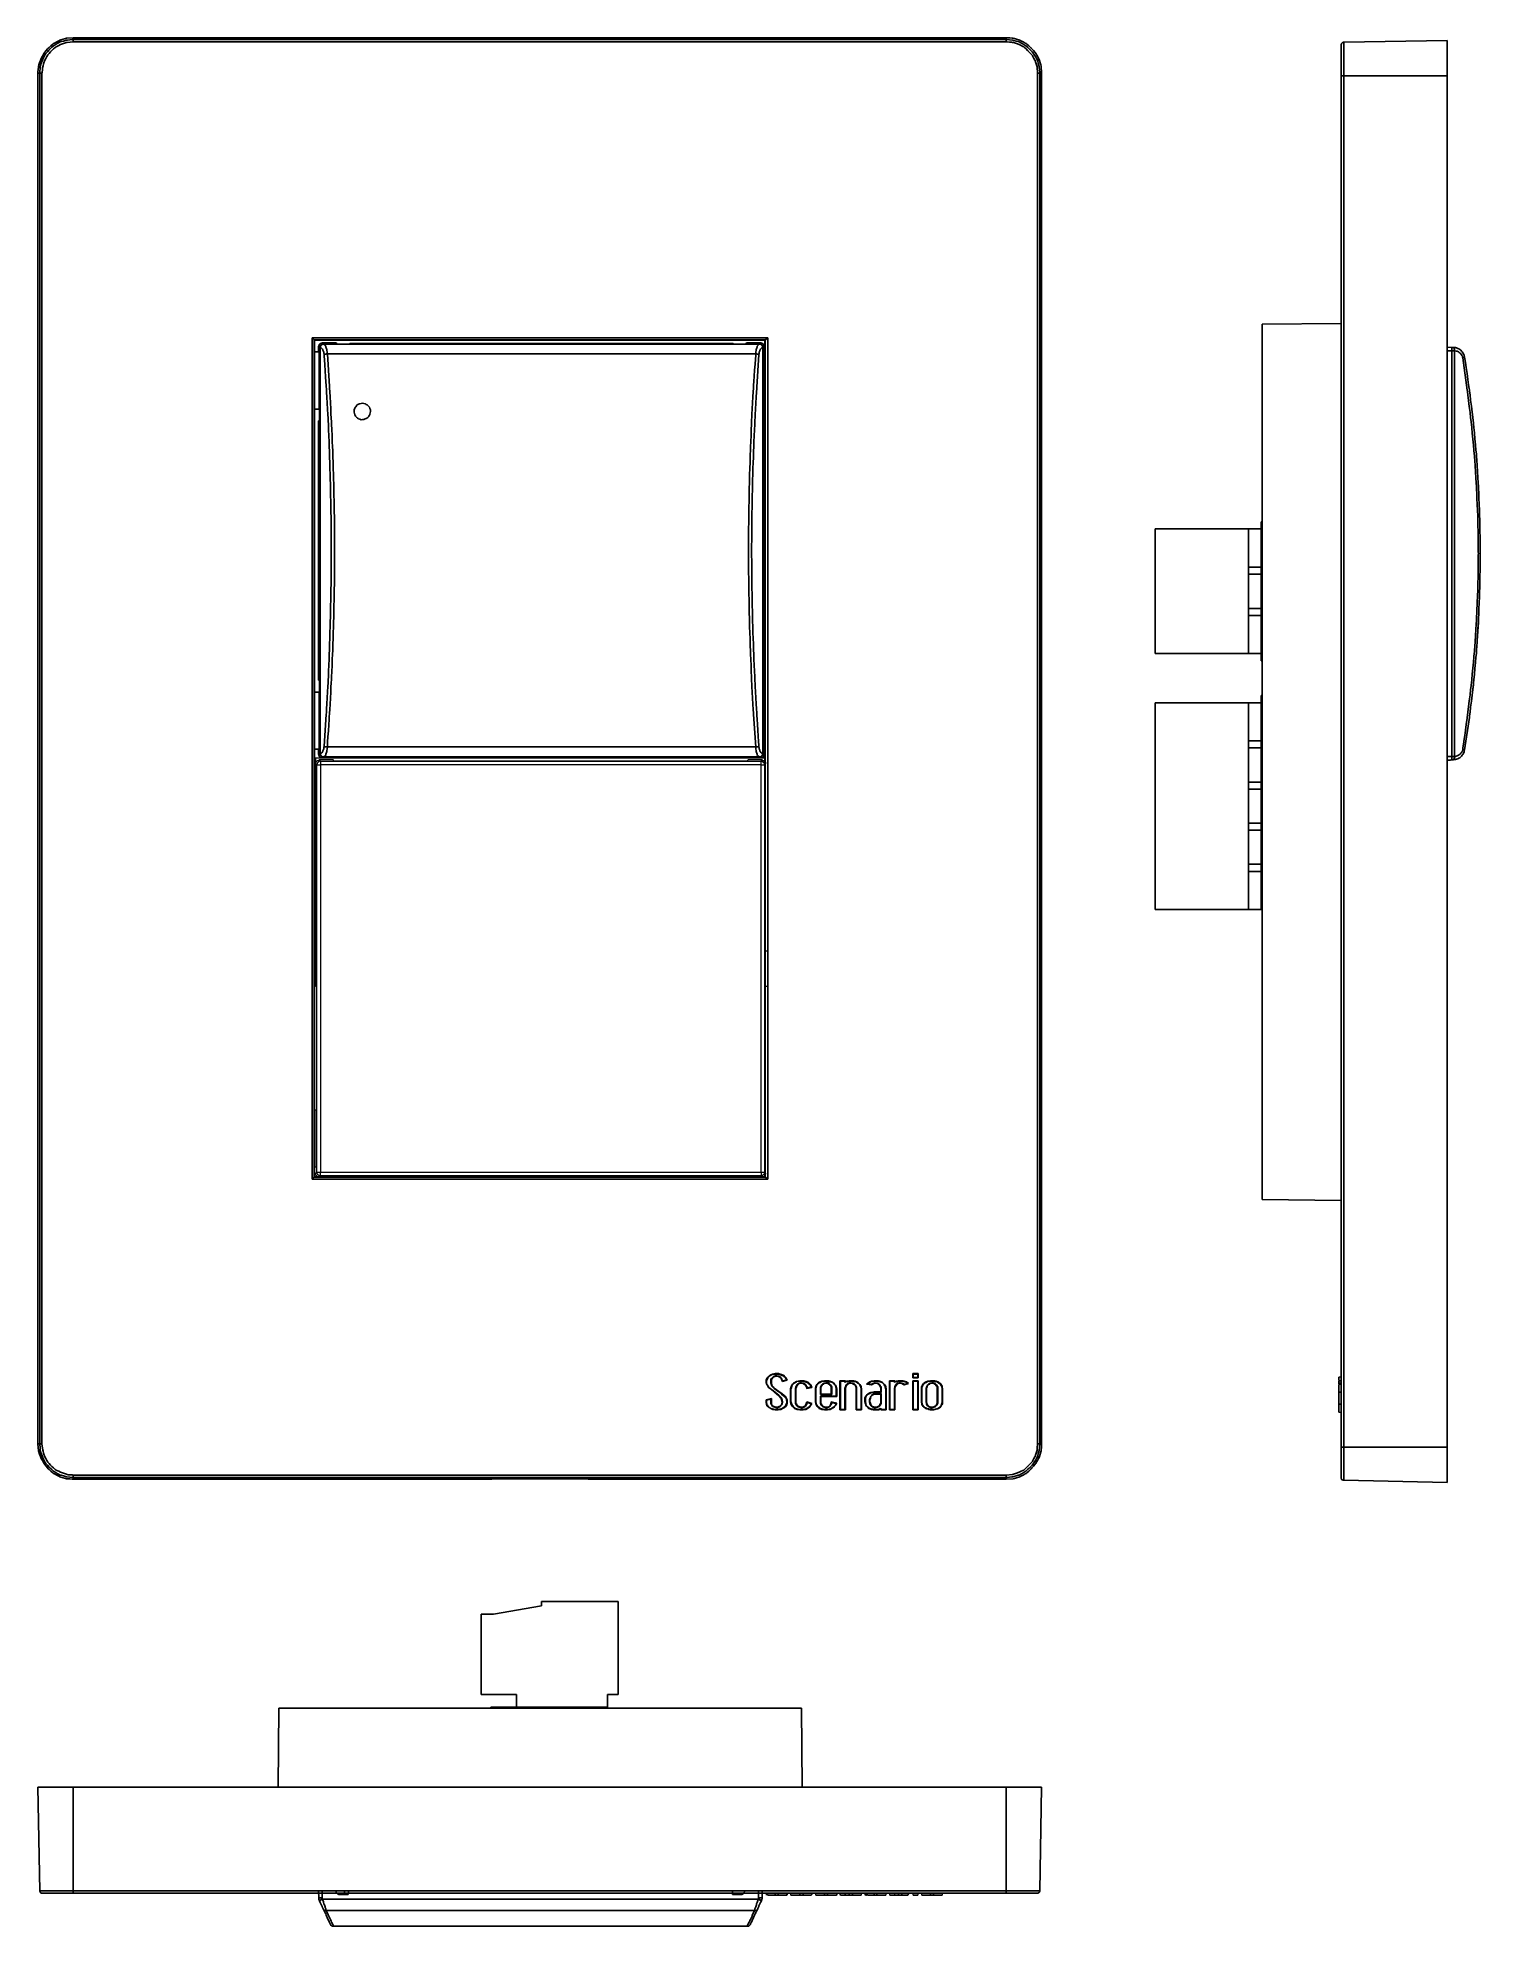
# Model space of a CAD drawing. Header units: centimetres. Extents: x -8.4 to 3.9, y -8 to 8.
import ezdxf

# ---------------------------------------------------------------- set-up
doc = ezdxf.new("R2010")
doc.units = ezdxf.units.CM
doc.header["$MEASUREMENT"] = 0
doc.layers.add('Layer 1', color=7, linetype='Continuous')

msp = doc.modelspace()

# ---------------------------------------------------------------- linework, layer by layer
at = {"layer": 'Layer 1', "lineweight": 25}
for points, knots in [([(-8.05745, 8.001), (-8.05745, 8.001), (-8.11389, 7.99747), (-8.11389, 7.99747), (-8.11389, 7.99747), (-8.11389, 7.99747), (-8.17034, 7.97983), (-8.17034, 7.97983), (-8.17034, 7.97983), (-8.17034, 7.97983), (-8.22325, 7.95161), (-8.22325, 7.95161), (-8.22325, 7.95161), (-8.22325, 7.95161), (-8.26912, 7.9128), (-8.26912, 7.9128), (-8.26912, 7.9128), (-8.26912, 7.9128), (-8.30439, 7.87047), (-8.30439, 7.87047), (-8.30439, 7.87047), (-8.30439, 7.87047), (-8.33262, 7.81755), (-8.33262, 7.81755), (-8.33262, 7.81755), (-8.33262, 7.81755), (-8.35025, 7.76111), (-8.35025, 7.76111), (-8.35025, 7.76111), (-8.35025, 7.76111), (-8.35731, 7.70113), (-8.35731, 7.70113)], [0, 0, 0, 0, 0.11111111, 0.11111111, 0.11111111, 0.11111112, 0.22222222, 0.22222222, 0.22222222, 0.22222223, 0.33333333, 0.33333333, 0.33333333, 0.33333334, 0.44444444, 0.44444444, 0.44444444, 0.44444445, 0.55555556, 0.55555556, 0.55555556, 0.55555557, 0.66666667, 0.66666667, 0.66666667, 0.66666668, 0.77777778, 0.77777778, 0.77777778, 0.77777779, 1, 1, 1, 1]), ([(-8.33967, 7.70113), (-8.33967, 7.70113), (-8.33614, 7.75758), (-8.33614, 7.75758), (-8.33614, 7.75758), (-8.33614, 7.75758), (-8.3185, 7.8105), (-8.3185, 7.8105), (-8.3185, 7.8105), (-8.3185, 7.8105), (-8.29381, 7.85988), (-8.29381, 7.85988), (-8.29381, 7.85988), (-8.29381, 7.85988), (-8.25853, 7.90222), (-8.25853, 7.90222), (-8.25853, 7.90222), (-8.25853, 7.90222), (-8.2162, 7.9375), (-8.2162, 7.9375), (-8.2162, 7.9375), (-8.2162, 7.9375), (-8.16681, 7.96572), (-8.16681, 7.96572), (-8.16681, 7.96572), (-8.16681, 7.96572), (-8.11389, 7.97983), (-8.11389, 7.97983), (-8.11389, 7.97983), (-8.11389, 7.97983), (-8.05745, 7.98688), (-8.05745, 7.98688)], [0, 0, 0, 0, 0.11111111, 0.11111111, 0.11111111, 0.11111112, 0.22222222, 0.22222222, 0.22222222, 0.22222223, 0.33333333, 0.33333333, 0.33333333, 0.33333334, 0.44444444, 0.44444444, 0.44444444, 0.44444445, 0.55555556, 0.55555556, 0.55555556, 0.55555557, 0.66666667, 0.66666667, 0.66666667, 0.66666668, 0.77777778, 0.77777778, 0.77777778, 0.77777779, 1, 1, 1, 1]), ([(-8.05745, 7.96572), (-8.05745, 7.96572), (-8.10684, 7.96219), (-8.10684, 7.96219), (-8.10684, 7.96219), (-8.10684, 7.96219), (-8.15623, 7.94808), (-8.15623, 7.94808), (-8.15623, 7.94808), (-8.15623, 7.94808), (-8.20209, 7.92338), (-8.20209, 7.92338), (-8.20209, 7.92338), (-8.20209, 7.92338), (-8.24442, 7.88811), (-8.24442, 7.88811), (-8.24442, 7.88811), (-8.24442, 7.88811), (-8.27617, 7.8493), (-8.27617, 7.8493), (-8.27617, 7.8493), (-8.27617, 7.8493), (-8.30087, 7.80344), (-8.30087, 7.80344), (-8.30087, 7.80344), (-8.30087, 7.80344), (-8.31498, 7.75405), (-8.31498, 7.75405), (-8.31498, 7.75405), (-8.31498, 7.75405), (-8.32203, 7.70113), (-8.32203, 7.70113)], [0, 0, 0, 0, 0.11111111, 0.11111111, 0.11111111, 0.11111112, 0.22222222, 0.22222222, 0.22222222, 0.22222223, 0.33333333, 0.33333333, 0.33333333, 0.33333334, 0.44444444, 0.44444444, 0.44444444, 0.44444445, 0.55555556, 0.55555556, 0.55555556, 0.55555557, 0.66666667, 0.66666667, 0.66666667, 0.66666668, 0.77777778, 0.77777778, 0.77777778, 0.77777779, 1, 1, 1, 1]), ([(-8.05745, 7.96572), (-8.05745, 7.96572), (-8.05745, 7.96925), (-8.05745, 7.96925), (-8.05745, 7.96925), (-8.05745, 7.96925), (-8.05745, 7.9763), (-8.05745, 7.9763), (-8.05745, 7.9763), (-8.05745, 7.9763), (-8.05745, 7.97983), (-8.05745, 7.97983), (-8.05745, 7.97983), (-8.05745, 7.97983), (-8.05745, 7.98336), (-8.05745, 7.98336), (-8.05745, 7.98336), (-8.05745, 7.98336), (-8.05745, 7.98688), (-8.05745, 7.98688)], [0, 0, 0, 0, 0.16666667, 0.16666667, 0.16666667, 0.16666668, 0.33333333, 0.33333333, 0.33333333, 0.33333334, 0.5, 0.5, 0.5, 0.50000001, 0.66666667, 0.66666667, 0.66666667, 0.66666668, 1, 1, 1, 1]), ([(0.16227, 7.70113), (0.16227, 7.70113), (0.15875, 7.76111), (0.15875, 7.76111), (0.15875, 7.76111), (0.15875, 7.76111), (0.14111, 7.81755), (0.14111, 7.81755), (0.14111, 7.81755), (0.14111, 7.81755), (0.11289, 7.87047), (0.11289, 7.87047), (0.11289, 7.87047), (0.11289, 7.87047), (0.07408, 7.9128), (0.07408, 7.9128), (0.07408, 7.9128), (0.07408, 7.9128), (0.03175, 7.95161), (0.03175, 7.95161), (0.03175, 7.95161), (0.03175, 7.95161), (-0.02117, 7.97983), (-0.02117, 7.97983), (-0.02117, 7.97983), (-0.02117, 7.97983), (-0.07761, 7.99747), (-0.07761, 7.99747), (-0.07761, 7.99747), (-0.07761, 7.99747), (-0.13759, 8.001), (-0.13759, 8.001)], [0, 0, 0, 0, 0.11111111, 0.11111111, 0.11111111, 0.11111112, 0.22222222, 0.22222222, 0.22222222, 0.22222223, 0.33333333, 0.33333333, 0.33333333, 0.33333334, 0.44444444, 0.44444444, 0.44444444, 0.44444445, 0.55555556, 0.55555556, 0.55555556, 0.55555557, 0.66666667, 0.66666667, 0.66666667, 0.66666668, 0.77777778, 0.77777778, 0.77777778, 0.77777779, 1, 1, 1, 1]), ([(-0.13759, 7.98688), (-0.13759, 7.98688), (-0.08114, 7.97983), (-0.08114, 7.97983), (-0.08114, 7.97983), (-0.08114, 7.97983), (-0.02823, 7.96572), (-0.02823, 7.96572), (-0.02823, 7.96572), (-0.02823, 7.96572), (0.02116, 7.9375), (0.02116, 7.9375), (0.02116, 7.9375), (0.02116, 7.9375), (0.0635, 7.90222), (0.0635, 7.90222), (0.0635, 7.90222), (0.0635, 7.90222), (0.09877, 7.85988), (0.09877, 7.85988), (0.09877, 7.85988), (0.09877, 7.85988), (0.127, 7.8105), (0.127, 7.8105), (0.127, 7.8105), (0.127, 7.8105), (0.14111, 7.75758), (0.14111, 7.75758), (0.14111, 7.75758), (0.14111, 7.75758), (0.14816, 7.70113), (0.14816, 7.70113)], [0, 0, 0, 0, 0.11111111, 0.11111111, 0.11111111, 0.11111112, 0.22222222, 0.22222222, 0.22222222, 0.22222223, 0.33333333, 0.33333333, 0.33333333, 0.33333334, 0.44444444, 0.44444444, 0.44444444, 0.44444445, 0.55555556, 0.55555556, 0.55555556, 0.55555557, 0.66666667, 0.66666667, 0.66666667, 0.66666668, 0.77777778, 0.77777778, 0.77777778, 0.77777779, 1, 1, 1, 1]), ([(-0.13759, 7.98688), (-0.13759, 7.98688), (-0.13759, 7.98688), (-0.13759, 7.98688), (-0.13759, 7.98688), (-0.13759, 7.98688), (-0.13759, 7.98336), (-0.13759, 7.98336), (-0.13759, 7.98336), (-0.13759, 7.98336), (-0.13759, 7.97983), (-0.13759, 7.97983), (-0.13759, 7.97983), (-0.13759, 7.97983), (-0.13759, 7.9763), (-0.13759, 7.9763), (-0.13759, 7.9763), (-0.13759, 7.9763), (-0.13759, 7.96925), (-0.13759, 7.96925), (-0.13759, 7.96925), (-0.13759, 7.96925), (-0.13759, 7.96572), (-0.13759, 7.96572)], [0, 0, 0, 0, 0.14285714, 0.14285714, 0.14285714, 0.14285715, 0.28571429, 0.28571429, 0.28571429, 0.2857143, 0.42857143, 0.42857143, 0.42857143, 0.42857144, 0.57142857, 0.57142857, 0.57142857, 0.57142858, 0.71428571, 0.71428571, 0.71428571, 0.71428572, 1, 1, 1, 1]), ([(0.127, 7.70113), (0.127, 7.70113), (0.12347, 7.75405), (0.12347, 7.75405), (0.12347, 7.75405), (0.12347, 7.75405), (0.10936, 7.80344), (0.10936, 7.80344), (0.10936, 7.80344), (0.10936, 7.80344), (0.08466, 7.8493), (0.08466, 7.8493), (0.08466, 7.8493), (0.08466, 7.8493), (0.04939, 7.88811), (0.04939, 7.88811), (0.04939, 7.88811), (0.04939, 7.88811), (0.01058, 7.92338), (0.01058, 7.92338), (0.01058, 7.92338), (0.01058, 7.92338), (-0.03528, 7.94808), (-0.03528, 7.94808), (-0.03528, 7.94808), (-0.03528, 7.94808), (-0.08467, 7.96219), (-0.08467, 7.96219), (-0.08467, 7.96219), (-0.08467, 7.96219), (-0.13759, 7.96572), (-0.13759, 7.96572)], [0, 0, 0, 0, 0.11111111, 0.11111111, 0.11111111, 0.11111112, 0.22222222, 0.22222222, 0.22222222, 0.22222223, 0.33333333, 0.33333333, 0.33333333, 0.33333334, 0.44444444, 0.44444444, 0.44444444, 0.44444445, 0.55555556, 0.55555556, 0.55555556, 0.55555557, 0.66666667, 0.66666667, 0.66666667, 0.66666668, 0.77777778, 0.77777778, 0.77777778, 0.77777779, 1, 1, 1, 1]), ([(2.72659, 7.96325), (2.72659, 7.96325), (2.72307, 7.96325), (2.72307, 7.96325), (2.72307, 7.96325), (2.72307, 7.96325), (2.71954, 7.95972), (2.71954, 7.95972), (2.71954, 7.95972), (2.71954, 7.95972), (2.71601, 7.95972), (2.71601, 7.95972), (2.71601, 7.95972), (2.71601, 7.95972), (2.71248, 7.9562), (2.71248, 7.9562), (2.71248, 7.9562), (2.71248, 7.9562), (2.70895, 7.95267), (2.70895, 7.95267), (2.70895, 7.95267), (2.70895, 7.95267), (2.70895, 7.94914), (2.70895, 7.94914), (2.70895, 7.94914), (2.70895, 7.94914), (2.70543, 7.94561), (2.70543, 7.94561), (2.70543, 7.94561), (2.70543, 7.94561), (2.70543, 7.94209), (2.70543, 7.94209)], [0, 0, 0, 0, 0.11111111, 0.11111111, 0.11111111, 0.11111112, 0.22222222, 0.22222222, 0.22222222, 0.22222223, 0.33333333, 0.33333333, 0.33333333, 0.33333334, 0.44444444, 0.44444444, 0.44444444, 0.44444445, 0.55555556, 0.55555556, 0.55555556, 0.55555557, 0.66666667, 0.66666667, 0.66666667, 0.66666668, 0.77777778, 0.77777778, 0.77777778, 0.77777779, 1, 1, 1, 1]), ([(2.70543, 7.6775), (2.70543, 7.6775), (2.70543, 7.73042), (2.70543, 7.73042), (2.70543, 7.73042), (2.70543, 7.73042), (2.70543, 7.77981), (2.70543, 7.77981), (2.70543, 7.77981), (2.70543, 7.77981), (2.70543, 7.82567), (2.70543, 7.82567), (2.70543, 7.82567), (2.70543, 7.82567), (2.70543, 7.86447), (2.70543, 7.86447), (2.70543, 7.86447), (2.70543, 7.86447), (2.70543, 7.89622), (2.70543, 7.89622), (2.70543, 7.89622), (2.70543, 7.89622), (2.70543, 7.92092), (2.70543, 7.92092), (2.70543, 7.92092), (2.70543, 7.92092), (2.70543, 7.93856), (2.70543, 7.93856), (2.70543, 7.93856), (2.70543, 7.93856), (2.70543, 7.94209), (2.70543, 7.94209)], [0, 0, 0, 0, 0.11111111, 0.11111111, 0.11111111, 0.11111112, 0.22222222, 0.22222222, 0.22222222, 0.22222223, 0.33333333, 0.33333333, 0.33333333, 0.33333334, 0.44444444, 0.44444444, 0.44444444, 0.44444445, 0.55555556, 0.55555556, 0.55555556, 0.55555557, 0.66666667, 0.66666667, 0.66666667, 0.66666668, 0.77777778, 0.77777778, 0.77777778, 0.77777779, 1, 1, 1, 1]), ([(2.72659, 7.96325), (2.72659, 7.96325), (2.72659, 7.9562), (2.72659, 7.9562), (2.72659, 7.9562), (2.72659, 7.9562), (2.72659, 7.94209), (2.72659, 7.94209), (2.72659, 7.94209), (2.72659, 7.94209), (2.72659, 7.91386), (2.72659, 7.91386), (2.72659, 7.91386), (2.72659, 7.91386), (2.72659, 7.87859), (2.72659, 7.87859), (2.72659, 7.87859), (2.72659, 7.87859), (2.72659, 7.83625), (2.72659, 7.83625), (2.72659, 7.83625), (2.72659, 7.83625), (2.72659, 7.78686), (2.72659, 7.78686), (2.72659, 7.78686), (2.72659, 7.78686), (2.72659, 7.73395), (2.72659, 7.73395), (2.72659, 7.73395), (2.72659, 7.73395), (2.72659, 7.6775), (2.72659, 7.6775)], [0, 0, 0, 0, 0.11111111, 0.11111111, 0.11111111, 0.11111112, 0.22222222, 0.22222222, 0.22222222, 0.22222223, 0.33333333, 0.33333333, 0.33333333, 0.33333334, 0.44444444, 0.44444444, 0.44444444, 0.44444445, 0.55555556, 0.55555556, 0.55555556, 0.55555557, 0.66666667, 0.66666667, 0.66666667, 0.66666668, 0.77777778, 0.77777778, 0.77777778, 0.77777779, 1, 1, 1, 1]), ([(3.60501, 7.6775), (3.60501, 7.6775), (3.60501, 7.73747), (3.60501, 7.73747), (3.60501, 7.73747), (3.60501, 7.73747), (3.60501, 7.79392), (3.60501, 7.79392), (3.60501, 7.79392), (3.60501, 7.79392), (3.60501, 7.84331), (3.60501, 7.84331), (3.60501, 7.84331), (3.60501, 7.84331), (3.60501, 7.88917), (3.60501, 7.88917), (3.60501, 7.88917), (3.60501, 7.88917), (3.60501, 7.92797), (3.60501, 7.92797), (3.60501, 7.92797), (3.60501, 7.92797), (3.60501, 7.9562), (3.60501, 7.9562), (3.60501, 7.9562), (3.60501, 7.9562), (3.60501, 7.97031), (3.60501, 7.97031), (3.60501, 7.97031), (3.60501, 7.97031), (3.60501, 7.97736), (3.60501, 7.97736)], [0, 0, 0, 0, 0.11111111, 0.11111111, 0.11111111, 0.11111112, 0.22222222, 0.22222222, 0.22222222, 0.22222223, 0.33333333, 0.33333333, 0.33333333, 0.33333334, 0.44444444, 0.44444444, 0.44444444, 0.44444445, 0.55555556, 0.55555556, 0.55555556, 0.55555557, 0.66666667, 0.66666667, 0.66666667, 0.66666668, 0.77777778, 0.77777778, 0.77777778, 0.77777779, 1, 1, 1, 1]), ([(-8.32203, 7.70113), (-8.32203, 7.70113), (-8.32556, 7.70113), (-8.32556, 7.70113), (-8.32556, 7.70113), (-8.32556, 7.70113), (-8.32909, 7.70113), (-8.32909, 7.70113), (-8.32909, 7.70113), (-8.32909, 7.70113), (-8.33262, 7.70113), (-8.33262, 7.70113), (-8.33262, 7.70113), (-8.33262, 7.70113), (-8.33614, 7.70113), (-8.33614, 7.70113), (-8.33614, 7.70113), (-8.33614, 7.70113), (-8.33967, 7.70113), (-8.33967, 7.70113)], [0, 0, 0, 0, 0.16666667, 0.16666667, 0.16666667, 0.16666668, 0.33333333, 0.33333333, 0.33333333, 0.33333334, 0.5, 0.5, 0.5, 0.50000001, 0.66666667, 0.66666667, 0.66666667, 0.66666668, 1, 1, 1, 1]), ([(0.14816, 7.70113), (0.14816, 7.70113), (0.14816, 7.70113), (0.14816, 7.70113), (0.14816, 7.70113), (0.14816, 7.70113), (0.14464, 7.70113), (0.14464, 7.70113), (0.14464, 7.70113), (0.14464, 7.70113), (0.14111, 7.70113), (0.14111, 7.70113), (0.14111, 7.70113), (0.14111, 7.70113), (0.13758, 7.70113), (0.13758, 7.70113), (0.13758, 7.70113), (0.13758, 7.70113), (0.13405, 7.70113), (0.13405, 7.70113), (0.13405, 7.70113), (0.13405, 7.70113), (0.13052, 7.70113), (0.13052, 7.70113), (0.13052, 7.70113), (0.13052, 7.70113), (0.127, 7.70113), (0.127, 7.70113)], [0, 0, 0, 0, 0.125, 0.125, 0.125, 0.12500001, 0.25, 0.25, 0.25, 0.25000001, 0.375, 0.375, 0.375, 0.37500001, 0.5, 0.5, 0.5, 0.50000001, 0.625, 0.625, 0.625, 0.62500001, 0.75, 0.75, 0.75, 0.75000001, 1, 1, 1, 1]), ([(2.72659, 7.6775), (2.72659, 7.6775), (2.72307, 7.6775), (2.72307, 7.6775), (2.72307, 7.6775), (2.72307, 7.6775), (2.71954, 7.6775), (2.71954, 7.6775), (2.71954, 7.6775), (2.71954, 7.6775), (2.71601, 7.6775), (2.71601, 7.6775), (2.71601, 7.6775), (2.71601, 7.6775), (2.71248, 7.6775), (2.71248, 7.6775), (2.71248, 7.6775), (2.71248, 7.6775), (2.70895, 7.6775), (2.70895, 7.6775), (2.70895, 7.6775), (2.70895, 7.6775), (2.70543, 7.6775), (2.70543, 7.6775)], [0, 0, 0, 0, 0.14285714, 0.14285714, 0.14285714, 0.14285715, 0.28571429, 0.28571429, 0.28571429, 0.2857143, 0.42857143, 0.42857143, 0.42857143, 0.42857144, 0.57142857, 0.57142857, 0.57142857, 0.57142858, 0.71428571, 0.71428571, 0.71428571, 0.71428572, 1, 1, 1, 1]), ([(-6.02898, 5.45394), (-6.02898, 5.45394), (-6.02545, 5.45041), (-6.02545, 5.45041), (-6.02545, 5.45041), (-6.02545, 5.45041), (-6.02192, 5.44688), (-6.02192, 5.44688), (-6.02192, 5.44688), (-6.02192, 5.44688), (-6.01839, 5.44336), (-6.01839, 5.44336), (-6.01839, 5.44336), (-6.01839, 5.44336), (-6.01487, 5.43983), (-6.01487, 5.43983), (-6.01487, 5.43983), (-6.01487, 5.43983), (-6.01134, 5.4363), (-6.01134, 5.4363)], [0, 0, 0, 0, 0.16666667, 0.16666667, 0.16666667, 0.16666668, 0.33333333, 0.33333333, 0.33333333, 0.33333334, 0.5, 0.5, 0.5, 0.50000001, 0.66666667, 0.66666667, 0.66666667, 0.66666668, 1, 1, 1, 1]), ([(-2.1837, 5.4363), (-2.1837, 5.4363), (-2.1837, 5.4363), (-2.1837, 5.4363), (-2.1837, 5.4363), (-2.1837, 5.4363), (-2.18017, 5.4363), (-2.18017, 5.4363), (-2.18017, 5.4363), (-2.18017, 5.4363), (-2.18017, 5.43983), (-2.18017, 5.43983), (-2.18017, 5.43983), (-2.18017, 5.43983), (-2.17664, 5.43983), (-2.17664, 5.43983), (-2.17664, 5.43983), (-2.17664, 5.43983), (-2.17311, 5.44336), (-2.17311, 5.44336), (-2.17311, 5.44336), (-2.17311, 5.44336), (-2.16959, 5.44688), (-2.16959, 5.44688), (-2.16959, 5.44688), (-2.16959, 5.44688), (-2.16606, 5.45041), (-2.16606, 5.45041), (-2.16606, 5.45041), (-2.16606, 5.45041), (-2.16253, 5.45394), (-2.16253, 5.45394)], [0, 0, 0, 0, 0.11111111, 0.11111111, 0.11111111, 0.11111112, 0.22222222, 0.22222222, 0.22222222, 0.22222223, 0.33333333, 0.33333333, 0.33333333, 0.33333334, 0.44444444, 0.44444444, 0.44444444, 0.44444445, 0.55555556, 0.55555556, 0.55555556, 0.55555557, 0.66666667, 0.66666667, 0.66666667, 0.66666668, 0.77777778, 0.77777778, 0.77777778, 0.77777779, 1, 1, 1, 1]), ([(-5.97395, 5.37986), (-5.97395, 5.37986), (-5.97218, 5.38515), (-5.97218, 5.38515), (-5.97218, 5.38515), (-5.97218, 5.38515), (-5.97042, 5.39045), (-5.97042, 5.39045), (-5.97042, 5.39045), (-5.97042, 5.39045), (-5.96865, 5.39575), (-5.96865, 5.39575), (-5.96865, 5.39575), (-5.96865, 5.39575), (-5.96512, 5.40104), (-5.96512, 5.40104), (-5.96512, 5.40104), (-5.96512, 5.40104), (-5.95983, 5.40457), (-5.95983, 5.40457), (-5.95983, 5.40457), (-5.95983, 5.40457), (-5.95453, 5.40633), (-5.95453, 5.40633), (-5.95453, 5.40633), (-5.95453, 5.40633), (-5.94923, 5.4081), (-5.94923, 5.4081), (-5.94923, 5.4081), (-5.94923, 5.4081), (-5.94394, 5.40987), (-5.94394, 5.40987)], [0, 0, 0, 0, 0.11111111, 0.11111111, 0.11111111, 0.11111112, 0.22222222, 0.22222222, 0.22222222, 0.22222223, 0.33333333, 0.33333333, 0.33333333, 0.33333334, 0.44444444, 0.44444444, 0.44444444, 0.44444445, 0.55555556, 0.55555556, 0.55555556, 0.55555557, 0.66666667, 0.66666667, 0.66666667, 0.66666668, 0.77777778, 0.77777778, 0.77777778, 0.77777779, 1, 1, 1, 1]), ([(-5.93511, 5.40104), (-5.93511, 5.40104), (-5.94041, 5.39927), (-5.94041, 5.39927), (-5.94041, 5.39927), (-5.94041, 5.39927), (-5.94747, 5.39751), (-5.94747, 5.39751), (-5.94747, 5.39751), (-5.94747, 5.39751), (-5.951, 5.39575), (-5.951, 5.39575), (-5.951, 5.39575), (-5.951, 5.39575), (-5.95629, 5.39221), (-5.95629, 5.39221), (-5.95629, 5.39221), (-5.95629, 5.39221), (-5.95983, 5.38692), (-5.95983, 5.38692), (-5.95983, 5.38692), (-5.95983, 5.38692), (-5.96335, 5.38162), (-5.96335, 5.38162), (-5.96335, 5.38162), (-5.96335, 5.38162), (-5.96512, 5.37633), (-5.96512, 5.37633), (-5.96512, 5.37633), (-5.96512, 5.37633), (-5.96512, 5.37103), (-5.96512, 5.37103)], [0, 0, 0, 0, 0.11111111, 0.11111111, 0.11111111, 0.11111112, 0.22222222, 0.22222222, 0.22222222, 0.22222223, 0.33333333, 0.33333333, 0.33333333, 0.33333334, 0.44444444, 0.44444444, 0.44444444, 0.44444445, 0.55555556, 0.55555556, 0.55555556, 0.55555557, 0.66666667, 0.66666667, 0.66666667, 0.66666668, 0.77777778, 0.77777778, 0.77777778, 0.77777779, 1, 1, 1, 1]), ([(-5.95983, 5.37103), (-5.95983, 5.37103), (-5.96335, 5.37103), (-5.96335, 5.37103), (-5.96335, 5.37103), (-5.96335, 5.37103), (-5.96512, 5.37103), (-5.96512, 5.37103)], [0, 0, 0, 0, 0.33333333, 0.33333333, 0.33333333, 0.33333334, 1, 1, 1, 1]), ([(-5.93158, 5.40104), (-5.93158, 5.40104), (-5.93688, 5.39927), (-5.93688, 5.39927), (-5.93688, 5.39927), (-5.93688, 5.39927), (-5.94217, 5.39751), (-5.94217, 5.39751), (-5.94217, 5.39751), (-5.94217, 5.39751), (-5.94747, 5.39575), (-5.94747, 5.39575), (-5.94747, 5.39575), (-5.94747, 5.39575), (-5.951, 5.39221), (-5.951, 5.39221), (-5.951, 5.39221), (-5.951, 5.39221), (-5.95453, 5.38692), (-5.95453, 5.38692), (-5.95453, 5.38692), (-5.95453, 5.38692), (-5.95806, 5.38162), (-5.95806, 5.38162), (-5.95806, 5.38162), (-5.95806, 5.38162), (-5.95806, 5.37633), (-5.95806, 5.37633), (-5.95806, 5.37633), (-5.95806, 5.37633), (-5.95983, 5.37103), (-5.95983, 5.37103)], [0, 0, 0, 0, 0.11111111, 0.11111111, 0.11111111, 0.11111112, 0.22222222, 0.22222222, 0.22222222, 0.22222223, 0.33333333, 0.33333333, 0.33333333, 0.33333334, 0.44444444, 0.44444444, 0.44444444, 0.44444445, 0.55555556, 0.55555556, 0.55555556, 0.55555557, 0.66666667, 0.66666667, 0.66666667, 0.66666668, 0.77777778, 0.77777778, 0.77777778, 0.77777779, 1, 1, 1, 1]), ([(-5.93335, 5.40104), (-5.93335, 5.40104), (-5.93864, 5.39927), (-5.93864, 5.39927), (-5.93864, 5.39927), (-5.93864, 5.39927), (-5.94394, 5.39751), (-5.94394, 5.39751), (-5.94394, 5.39751), (-5.94394, 5.39751), (-5.94923, 5.39575), (-5.94923, 5.39575), (-5.94923, 5.39575), (-5.94923, 5.39575), (-5.95276, 5.39221), (-5.95276, 5.39221), (-5.95276, 5.39221), (-5.95276, 5.39221), (-5.95629, 5.38692), (-5.95629, 5.38692), (-5.95629, 5.38692), (-5.95629, 5.38692), (-5.95806, 5.38162), (-5.95806, 5.38162), (-5.95806, 5.38162), (-5.95806, 5.38162), (-5.95983, 5.37633), (-5.95983, 5.37633), (-5.95983, 5.37633), (-5.95983, 5.37633), (-5.95983, 5.37103), (-5.95983, 5.37103)], [0, 0, 0, 0, 0.11111111, 0.11111111, 0.11111111, 0.11111112, 0.22222222, 0.22222222, 0.22222222, 0.22222223, 0.33333333, 0.33333333, 0.33333333, 0.33333334, 0.44444444, 0.44444444, 0.44444444, 0.44444445, 0.55555556, 0.55555556, 0.55555556, 0.55555557, 0.66666667, 0.66666667, 0.66666667, 0.66666668, 0.77777778, 0.77777778, 0.77777778, 0.77777779, 1, 1, 1, 1]), ([(-5.92805, 5.31101), (-5.92805, 5.31101), (-5.92982, 5.32514), (-5.92982, 5.32514), (-5.92982, 5.32514), (-5.92982, 5.32514), (-5.93158, 5.33749), (-5.93158, 5.33749), (-5.93158, 5.33749), (-5.93158, 5.33749), (-5.93688, 5.34809), (-5.93688, 5.34809), (-5.93688, 5.34809), (-5.93688, 5.34809), (-5.94041, 5.35691), (-5.94041, 5.35691), (-5.94041, 5.35691), (-5.94041, 5.35691), (-5.94747, 5.36397), (-5.94747, 5.36397), (-5.94747, 5.36397), (-5.94747, 5.36397), (-5.95276, 5.36927), (-5.95276, 5.36927), (-5.95276, 5.36927), (-5.95276, 5.36927), (-5.95983, 5.37103), (-5.95983, 5.37103)], [0, 0, 0, 0, 0.125, 0.125, 0.125, 0.12500001, 0.25, 0.25, 0.25, 0.25000001, 0.375, 0.375, 0.375, 0.37500001, 0.5, 0.5, 0.5, 0.50000001, 0.625, 0.625, 0.625, 0.62500001, 0.75, 0.75, 0.75, 0.75000001, 1, 1, 1, 1]), ([(-5.93511, 5.40104), (-5.93511, 5.40104), (-5.93511, 5.40104), (-5.93511, 5.40104), (-5.93511, 5.40104), (-5.93511, 5.40104), (-5.93335, 5.40104), (-5.93335, 5.40104)], [0, 0, 0, 0, 0.33333333, 0.33333333, 0.33333333, 0.33333334, 1, 1, 1, 1]), ([(-5.93158, 5.40104), (-5.93158, 5.40104), (-5.92628, 5.39751), (-5.92628, 5.39751), (-5.92628, 5.39751), (-5.92628, 5.39751), (-5.91922, 5.39221), (-5.91922, 5.39221), (-5.91922, 5.39221), (-5.91922, 5.39221), (-5.91393, 5.38162), (-5.91393, 5.38162), (-5.91393, 5.38162), (-5.91393, 5.38162), (-5.90863, 5.36927), (-5.90863, 5.36927), (-5.90863, 5.36927), (-5.90863, 5.36927), (-5.9051, 5.35338), (-5.9051, 5.35338), (-5.9051, 5.35338), (-5.9051, 5.35338), (-5.90157, 5.33573), (-5.90157, 5.33573), (-5.90157, 5.33573), (-5.90157, 5.33573), (-5.8998, 5.31631), (-5.8998, 5.31631)], [0, 0, 0, 0, 0.125, 0.125, 0.125, 0.12500001, 0.25, 0.25, 0.25, 0.25000001, 0.375, 0.375, 0.375, 0.37500001, 0.5, 0.5, 0.5, 0.50000001, 0.625, 0.625, 0.625, 0.62500001, 0.75, 0.75, 0.75, 0.75000001, 1, 1, 1, 1]), ([(-5.8998, 5.31631), (-5.8998, 5.31631), (-5.9051, 5.31631), (-5.9051, 5.31631), (-5.9051, 5.31631), (-5.9051, 5.31631), (-5.90863, 5.31631), (-5.90863, 5.31631), (-5.90863, 5.31631), (-5.90863, 5.31631), (-5.91216, 5.31455), (-5.91216, 5.31455), (-5.91216, 5.31455), (-5.91216, 5.31455), (-5.91746, 5.31455), (-5.91746, 5.31455), (-5.91746, 5.31455), (-5.91746, 5.31455), (-5.91922, 5.31455), (-5.91922, 5.31455), (-5.91922, 5.31455), (-5.91922, 5.31455), (-5.92276, 5.31278), (-5.92276, 5.31278), (-5.92276, 5.31278), (-5.92276, 5.31278), (-5.92628, 5.31278), (-5.92628, 5.31278), (-5.92628, 5.31278), (-5.92628, 5.31278), (-5.92805, 5.31101), (-5.92805, 5.31101)], [0, 0, 0, 0, 0.11111111, 0.11111111, 0.11111111, 0.11111112, 0.22222222, 0.22222222, 0.22222222, 0.22222223, 0.33333333, 0.33333333, 0.33333333, 0.33333334, 0.44444444, 0.44444444, 0.44444444, 0.44444445, 0.55555556, 0.55555556, 0.55555556, 0.55555557, 0.66666667, 0.66666667, 0.66666667, 0.66666668, 0.77777778, 0.77777778, 0.77777778, 0.77777779, 1, 1, 1, 1]), ([(-5.92805, 1.98357), (-5.92805, 1.98357), (-5.90863, 2.25894), (-5.90863, 2.25894), (-5.90863, 2.25894), (-5.90863, 2.25894), (-5.89274, 2.53608), (-5.89274, 2.53608), (-5.89274, 2.53608), (-5.89274, 2.53608), (-5.88216, 2.81322), (-5.88216, 2.81322), (-5.88216, 2.81322), (-5.88216, 2.81322), (-5.87333, 3.09036), (-5.87333, 3.09036), (-5.87333, 3.09036), (-5.87333, 3.09036), (-5.86803, 3.36927), (-5.86803, 3.36927), (-5.86803, 3.36927), (-5.86803, 3.36927), (-5.86627, 3.64818), (-5.86627, 3.64818), (-5.86627, 3.64818), (-5.86627, 3.64818), (-5.86803, 3.92531), (-5.86803, 3.92531), (-5.86803, 3.92531), (-5.86803, 3.92531), (-5.87333, 4.20422), (-5.87333, 4.20422), (-5.87333, 4.20422), (-5.87333, 4.20422), (-5.88216, 4.48136), (-5.88216, 4.48136), (-5.88216, 4.48136), (-5.88216, 4.48136), (-5.89274, 4.76027), (-5.89274, 4.76027), (-5.89274, 4.76027), (-5.89274, 4.76027), (-5.90863, 5.03564), (-5.90863, 5.03564), (-5.90863, 5.03564), (-5.90863, 5.03564), (-5.92805, 5.31101), (-5.92805, 5.31101)], [0, 0, 0, 0, 0.07692308, 0.07692308, 0.07692308, 0.07692309, 0.15384615, 0.15384615, 0.15384615, 0.15384616, 0.23076923, 0.23076923, 0.23076923, 0.23076924, 0.30769231, 0.30769231, 0.30769231, 0.30769232, 0.38461538, 0.38461538, 0.38461538, 0.38461539, 0.46153846, 0.46153846, 0.46153846, 0.46153847, 0.53846154, 0.53846154, 0.53846154, 0.53846155, 0.61538462, 0.61538462, 0.61538462, 0.61538463, 0.69230769, 0.69230769, 0.69230769, 0.6923077, 0.76923077, 0.76923077, 0.76923077, 0.76923078, 0.84615385, 0.84615385, 0.84615385, 0.84615386, 1, 1, 1, 1]), ([(-5.8998, 5.31631), (-5.8998, 5.31631), (-5.88216, 5.03917), (-5.88216, 5.03917), (-5.88216, 5.03917), (-5.88216, 5.03917), (-5.86627, 4.76203), (-5.86627, 4.76203), (-5.86627, 4.76203), (-5.86627, 4.76203), (-5.85391, 4.48489), (-5.85391, 4.48489), (-5.85391, 4.48489), (-5.85391, 4.48489), (-5.84508, 4.20598), (-5.84508, 4.20598), (-5.84508, 4.20598), (-5.84508, 4.20598), (-5.83979, 3.92708), (-5.83979, 3.92708), (-5.83979, 3.92708), (-5.83979, 3.92708), (-5.83802, 3.64818), (-5.83802, 3.64818), (-5.83802, 3.64818), (-5.83802, 3.64818), (-5.83979, 3.36927), (-5.83979, 3.36927), (-5.83979, 3.36927), (-5.83979, 3.36927), (-5.84508, 3.0886), (-5.84508, 3.0886), (-5.84508, 3.0886), (-5.84508, 3.0886), (-5.85391, 2.81146), (-5.85391, 2.81146), (-5.85391, 2.81146), (-5.85391, 2.81146), (-5.86627, 2.53255), (-5.86627, 2.53255), (-5.86627, 2.53255), (-5.86627, 2.53255), (-5.88216, 2.25541), (-5.88216, 2.25541), (-5.88216, 2.25541), (-5.88216, 2.25541), (-5.8998, 1.98004), (-5.8998, 1.98004)], [0, 0, 0, 0, 0.07692308, 0.07692308, 0.07692308, 0.07692309, 0.15384615, 0.15384615, 0.15384615, 0.15384616, 0.23076923, 0.23076923, 0.23076923, 0.23076924, 0.30769231, 0.30769231, 0.30769231, 0.30769232, 0.38461538, 0.38461538, 0.38461538, 0.38461539, 0.46153846, 0.46153846, 0.46153846, 0.46153847, 0.53846154, 0.53846154, 0.53846154, 0.53846155, 0.61538462, 0.61538462, 0.61538462, 0.61538463, 0.69230769, 0.69230769, 0.69230769, 0.6923077, 0.76923077, 0.76923077, 0.76923077, 0.76923078, 0.84615385, 0.84615385, 0.84615385, 0.84615386, 1, 1, 1, 1]), ([(-5.78683, 5.40104), (-5.78683, 5.40104), (-5.79213, 5.40104), (-5.79213, 5.40104), (-5.79213, 5.40104), (-5.79213, 5.40104), (-5.79742, 5.40104), (-5.79742, 5.40104), (-5.79742, 5.40104), (-5.79742, 5.40104), (-5.80272, 5.40104), (-5.80272, 5.40104), (-5.80272, 5.40104), (-5.80272, 5.40104), (-5.80625, 5.40104), (-5.80625, 5.40104), (-5.80625, 5.40104), (-5.80625, 5.40104), (-5.81155, 5.40104), (-5.81155, 5.40104), (-5.81155, 5.40104), (-5.81155, 5.40104), (-5.81331, 5.40104), (-5.81331, 5.40104), (-5.81331, 5.40104), (-5.81331, 5.40104), (-5.81508, 5.40104), (-5.81508, 5.40104), (-5.81508, 5.40104), (-5.81508, 5.40104), (-5.81684, 5.40104), (-5.81684, 5.40104)], [0, 0, 0, 0, 0.11111111, 0.11111111, 0.11111111, 0.11111112, 0.22222222, 0.22222222, 0.22222222, 0.22222223, 0.33333333, 0.33333333, 0.33333333, 0.33333334, 0.44444444, 0.44444444, 0.44444444, 0.44444445, 0.55555556, 0.55555556, 0.55555556, 0.55555557, 0.66666667, 0.66666667, 0.66666667, 0.66666668, 0.77777778, 0.77777778, 0.77777778, 0.77777779, 1, 1, 1, 1]), ([(-2.34818, 5.40104), (-2.34818, 5.40104), (-2.34818, 5.40104), (-2.34818, 5.40104), (-2.34818, 5.40104), (-2.34818, 5.40104), (-2.34994, 5.40104), (-2.34994, 5.40104), (-2.34994, 5.40104), (-2.34994, 5.40104), (-2.35347, 5.40104), (-2.35347, 5.40104), (-2.35347, 5.40104), (-2.35347, 5.40104), (-2.357, 5.40104), (-2.357, 5.40104), (-2.357, 5.40104), (-2.357, 5.40104), (-2.3623, 5.40104), (-2.3623, 5.40104), (-2.3623, 5.40104), (-2.3623, 5.40104), (-2.36759, 5.40104), (-2.36759, 5.40104), (-2.36759, 5.40104), (-2.36759, 5.40104), (-2.37289, 5.40104), (-2.37289, 5.40104), (-2.37289, 5.40104), (-2.37289, 5.40104), (-2.37819, 5.40104), (-2.37819, 5.40104)], [0, 0, 0, 0, 0.11111111, 0.11111111, 0.11111111, 0.11111112, 0.22222222, 0.22222222, 0.22222222, 0.22222223, 0.33333333, 0.33333333, 0.33333333, 0.33333334, 0.44444444, 0.44444444, 0.44444444, 0.44444445, 0.55555556, 0.55555556, 0.55555556, 0.55555557, 0.66666667, 0.66666667, 0.66666667, 0.66666668, 0.77777778, 0.77777778, 0.77777778, 0.77777779, 1, 1, 1, 1]), ([(-2.26345, 1.98004), (-2.26345, 1.98004), (-2.28286, 2.25541), (-2.28286, 2.25541), (-2.28286, 2.25541), (-2.28286, 2.25541), (-2.29875, 2.53255), (-2.29875, 2.53255), (-2.29875, 2.53255), (-2.29875, 2.53255), (-2.30934, 2.81146), (-2.30934, 2.81146), (-2.30934, 2.81146), (-2.30934, 2.81146), (-2.31817, 3.0886), (-2.31817, 3.0886), (-2.31817, 3.0886), (-2.31817, 3.0886), (-2.32347, 3.36927), (-2.32347, 3.36927), (-2.32347, 3.36927), (-2.32347, 3.36927), (-2.32523, 3.64818), (-2.32523, 3.64818), (-2.32523, 3.64818), (-2.32523, 3.64818), (-2.32347, 3.92708), (-2.32347, 3.92708), (-2.32347, 3.92708), (-2.32347, 3.92708), (-2.31817, 4.20598), (-2.31817, 4.20598), (-2.31817, 4.20598), (-2.31817, 4.20598), (-2.30934, 4.48489), (-2.30934, 4.48489), (-2.30934, 4.48489), (-2.30934, 4.48489), (-2.29875, 4.76203), (-2.29875, 4.76203), (-2.29875, 4.76203), (-2.29875, 4.76203), (-2.28286, 5.03917), (-2.28286, 5.03917), (-2.28286, 5.03917), (-2.28286, 5.03917), (-2.26345, 5.31631), (-2.26345, 5.31631)], [0, 0, 0, 0, 0.07692308, 0.07692308, 0.07692308, 0.07692309, 0.15384615, 0.15384615, 0.15384615, 0.15384616, 0.23076923, 0.23076923, 0.23076923, 0.23076924, 0.30769231, 0.30769231, 0.30769231, 0.30769232, 0.38461538, 0.38461538, 0.38461538, 0.38461539, 0.46153846, 0.46153846, 0.46153846, 0.46153847, 0.53846154, 0.53846154, 0.53846154, 0.53846155, 0.61538462, 0.61538462, 0.61538462, 0.61538463, 0.69230769, 0.69230769, 0.69230769, 0.6923077, 0.76923077, 0.76923077, 0.76923077, 0.76923078, 0.84615385, 0.84615385, 0.84615385, 0.84615386, 1, 1, 1, 1]), ([(-2.23697, 5.31101), (-2.23697, 5.31101), (-2.25462, 5.03564), (-2.25462, 5.03564), (-2.25462, 5.03564), (-2.25462, 5.03564), (-2.27051, 4.76027), (-2.27051, 4.76027), (-2.27051, 4.76027), (-2.27051, 4.76027), (-2.28286, 4.48136), (-2.28286, 4.48136), (-2.28286, 4.48136), (-2.28286, 4.48136), (-2.29169, 4.20422), (-2.29169, 4.20422), (-2.29169, 4.20422), (-2.29169, 4.20422), (-2.29699, 3.92531), (-2.29699, 3.92531), (-2.29699, 3.92531), (-2.29699, 3.92531), (-2.29875, 3.64818), (-2.29875, 3.64818), (-2.29875, 3.64818), (-2.29875, 3.64818), (-2.29699, 3.36927), (-2.29699, 3.36927), (-2.29699, 3.36927), (-2.29699, 3.36927), (-2.29169, 3.09036), (-2.29169, 3.09036), (-2.29169, 3.09036), (-2.29169, 3.09036), (-2.28286, 2.81322), (-2.28286, 2.81322), (-2.28286, 2.81322), (-2.28286, 2.81322), (-2.27051, 2.53608), (-2.27051, 2.53608), (-2.27051, 2.53608), (-2.27051, 2.53608), (-2.25462, 2.25894), (-2.25462, 2.25894), (-2.25462, 2.25894), (-2.25462, 2.25894), (-2.23697, 1.98357), (-2.23697, 1.98357)], [0, 0, 0, 0, 0.07692308, 0.07692308, 0.07692308, 0.07692309, 0.15384615, 0.15384615, 0.15384615, 0.15384616, 0.23076923, 0.23076923, 0.23076923, 0.23076924, 0.30769231, 0.30769231, 0.30769231, 0.30769232, 0.38461538, 0.38461538, 0.38461538, 0.38461539, 0.46153846, 0.46153846, 0.46153846, 0.46153847, 0.53846154, 0.53846154, 0.53846154, 0.53846155, 0.61538462, 0.61538462, 0.61538462, 0.61538463, 0.69230769, 0.69230769, 0.69230769, 0.6923077, 0.76923077, 0.76923077, 0.76923077, 0.76923078, 0.84615385, 0.84615385, 0.84615385, 0.84615386, 1, 1, 1, 1]), ([(-2.26345, 5.31631), (-2.26345, 5.31631), (-2.26168, 5.33573), (-2.26168, 5.33573), (-2.26168, 5.33573), (-2.26168, 5.33573), (-2.25992, 5.35338), (-2.25992, 5.35338), (-2.25992, 5.35338), (-2.25992, 5.35338), (-2.25462, 5.36927), (-2.25462, 5.36927), (-2.25462, 5.36927), (-2.25462, 5.36927), (-2.25109, 5.38162), (-2.25109, 5.38162), (-2.25109, 5.38162), (-2.25109, 5.38162), (-2.24403, 5.39221), (-2.24403, 5.39221), (-2.24403, 5.39221), (-2.24403, 5.39221), (-2.23873, 5.39751), (-2.23873, 5.39751), (-2.23873, 5.39751), (-2.23873, 5.39751), (-2.23167, 5.40104), (-2.23167, 5.40104)], [0, 0, 0, 0, 0.125, 0.125, 0.125, 0.12500001, 0.25, 0.25, 0.25, 0.25000001, 0.375, 0.375, 0.375, 0.37500001, 0.5, 0.5, 0.5, 0.50000001, 0.625, 0.625, 0.625, 0.62500001, 0.75, 0.75, 0.75, 0.75000001, 1, 1, 1, 1]), ([(-2.26345, 5.31631), (-2.26345, 5.31631), (-2.25992, 5.31631), (-2.25992, 5.31631), (-2.25992, 5.31631), (-2.25992, 5.31631), (-2.25462, 5.31631), (-2.25462, 5.31631), (-2.25462, 5.31631), (-2.25462, 5.31631), (-2.25109, 5.31455), (-2.25109, 5.31455), (-2.25109, 5.31455), (-2.25109, 5.31455), (-2.24756, 5.31455), (-2.24756, 5.31455), (-2.24756, 5.31455), (-2.24756, 5.31455), (-2.24403, 5.31455), (-2.24403, 5.31455), (-2.24403, 5.31455), (-2.24403, 5.31455), (-2.2405, 5.31278), (-2.2405, 5.31278), (-2.2405, 5.31278), (-2.2405, 5.31278), (-2.23873, 5.31278), (-2.23873, 5.31278), (-2.23873, 5.31278), (-2.23873, 5.31278), (-2.23697, 5.31101), (-2.23697, 5.31101)], [0, 0, 0, 0, 0.11111111, 0.11111111, 0.11111111, 0.11111112, 0.22222222, 0.22222222, 0.22222222, 0.22222223, 0.33333333, 0.33333333, 0.33333333, 0.33333334, 0.44444444, 0.44444444, 0.44444444, 0.44444445, 0.55555556, 0.55555556, 0.55555556, 0.55555557, 0.66666667, 0.66666667, 0.66666667, 0.66666668, 0.77777778, 0.77777778, 0.77777778, 0.77777779, 1, 1, 1, 1]), ([(-2.2052, 5.37103), (-2.2052, 5.37103), (-2.21226, 5.36927), (-2.21226, 5.36927), (-2.21226, 5.36927), (-2.21226, 5.36927), (-2.21755, 5.36397), (-2.21755, 5.36397), (-2.21755, 5.36397), (-2.21755, 5.36397), (-2.22284, 5.35691), (-2.22284, 5.35691), (-2.22284, 5.35691), (-2.22284, 5.35691), (-2.22814, 5.34809), (-2.22814, 5.34809), (-2.22814, 5.34809), (-2.22814, 5.34809), (-2.23167, 5.33749), (-2.23167, 5.33749), (-2.23167, 5.33749), (-2.23167, 5.33749), (-2.2352, 5.32514), (-2.2352, 5.32514), (-2.2352, 5.32514), (-2.2352, 5.32514), (-2.23697, 5.31101), (-2.23697, 5.31101)], [0, 0, 0, 0, 0.125, 0.125, 0.125, 0.12500001, 0.25, 0.25, 0.25, 0.25000001, 0.375, 0.375, 0.375, 0.37500001, 0.5, 0.5, 0.5, 0.50000001, 0.625, 0.625, 0.625, 0.62500001, 0.75, 0.75, 0.75, 0.75000001, 1, 1, 1, 1]), ([(-2.23167, 5.40104), (-2.23167, 5.40104), (-2.22638, 5.39927), (-2.22638, 5.39927), (-2.22638, 5.39927), (-2.22638, 5.39927), (-2.22108, 5.39751), (-2.22108, 5.39751), (-2.22108, 5.39751), (-2.22108, 5.39751), (-2.21755, 5.39575), (-2.21755, 5.39575), (-2.21755, 5.39575), (-2.21755, 5.39575), (-2.21226, 5.39221), (-2.21226, 5.39221), (-2.21226, 5.39221), (-2.21226, 5.39221), (-2.21049, 5.38692), (-2.21049, 5.38692), (-2.21049, 5.38692), (-2.21049, 5.38692), (-2.20696, 5.38162), (-2.20696, 5.38162), (-2.20696, 5.38162), (-2.20696, 5.38162), (-2.2052, 5.37633), (-2.2052, 5.37633), (-2.2052, 5.37633), (-2.2052, 5.37633), (-2.2052, 5.37103), (-2.2052, 5.37103)], [0, 0, 0, 0, 0.11111111, 0.11111111, 0.11111111, 0.11111112, 0.22222222, 0.22222222, 0.22222222, 0.22222223, 0.33333333, 0.33333333, 0.33333333, 0.33333334, 0.44444444, 0.44444444, 0.44444444, 0.44444445, 0.55555556, 0.55555556, 0.55555556, 0.55555557, 0.66666667, 0.66666667, 0.66666667, 0.66666668, 0.77777778, 0.77777778, 0.77777778, 0.77777779, 1, 1, 1, 1]), ([(-2.23167, 5.40104), (-2.23167, 5.40104), (-2.22638, 5.39927), (-2.22638, 5.39927), (-2.22638, 5.39927), (-2.22638, 5.39927), (-2.22108, 5.39751), (-2.22108, 5.39751), (-2.22108, 5.39751), (-2.22108, 5.39751), (-2.21578, 5.39575), (-2.21578, 5.39575), (-2.21578, 5.39575), (-2.21578, 5.39575), (-2.21226, 5.39221), (-2.21226, 5.39221), (-2.21226, 5.39221), (-2.21226, 5.39221), (-2.20872, 5.38692), (-2.20872, 5.38692), (-2.20872, 5.38692), (-2.20872, 5.38692), (-2.2052, 5.38162), (-2.2052, 5.38162), (-2.2052, 5.38162), (-2.2052, 5.38162), (-2.2052, 5.37633), (-2.2052, 5.37633), (-2.2052, 5.37633), (-2.2052, 5.37633), (-2.20343, 5.37103), (-2.20343, 5.37103)], [0, 0, 0, 0, 0.11111111, 0.11111111, 0.11111111, 0.11111112, 0.22222222, 0.22222222, 0.22222222, 0.22222223, 0.33333333, 0.33333333, 0.33333333, 0.33333334, 0.44444444, 0.44444444, 0.44444444, 0.44444445, 0.55555556, 0.55555556, 0.55555556, 0.55555557, 0.66666667, 0.66666667, 0.66666667, 0.66666668, 0.77777778, 0.77777778, 0.77777778, 0.77777779, 1, 1, 1, 1]), ([(-2.2299, 5.40104), (-2.2299, 5.40104), (-2.22284, 5.39927), (-2.22284, 5.39927), (-2.22284, 5.39927), (-2.22284, 5.39927), (-2.21755, 5.39751), (-2.21755, 5.39751), (-2.21755, 5.39751), (-2.21755, 5.39751), (-2.21226, 5.39575), (-2.21226, 5.39575), (-2.21226, 5.39575), (-2.21226, 5.39575), (-2.20872, 5.39221), (-2.20872, 5.39221), (-2.20872, 5.39221), (-2.20872, 5.39221), (-2.20343, 5.38692), (-2.20343, 5.38692), (-2.20343, 5.38692), (-2.20343, 5.38692), (-2.20166, 5.38162), (-2.20166, 5.38162), (-2.20166, 5.38162), (-2.20166, 5.38162), (-2.1999, 5.37633), (-2.1999, 5.37633), (-2.1999, 5.37633), (-2.1999, 5.37633), (-2.1999, 5.37103), (-2.1999, 5.37103)], [0, 0, 0, 0, 0.11111111, 0.11111111, 0.11111111, 0.11111112, 0.22222222, 0.22222222, 0.22222222, 0.22222223, 0.33333333, 0.33333333, 0.33333333, 0.33333334, 0.44444444, 0.44444444, 0.44444444, 0.44444445, 0.55555556, 0.55555556, 0.55555556, 0.55555557, 0.66666667, 0.66666667, 0.66666667, 0.66666668, 0.77777778, 0.77777778, 0.77777778, 0.77777779, 1, 1, 1, 1]), ([(-2.22108, 5.40987), (-2.22108, 5.40987), (-2.21402, 5.4081), (-2.21402, 5.4081), (-2.21402, 5.4081), (-2.21402, 5.4081), (-2.20872, 5.40633), (-2.20872, 5.40633), (-2.20872, 5.40633), (-2.20872, 5.40633), (-2.20343, 5.40457), (-2.20343, 5.40457), (-2.20343, 5.40457), (-2.20343, 5.40457), (-2.1999, 5.40104), (-2.1999, 5.40104), (-2.1999, 5.40104), (-2.1999, 5.40104), (-2.19637, 5.39575), (-2.19637, 5.39575), (-2.19637, 5.39575), (-2.19637, 5.39575), (-2.19284, 5.39045), (-2.19284, 5.39045), (-2.19284, 5.39045), (-2.19284, 5.39045), (-2.19107, 5.38515), (-2.19107, 5.38515), (-2.19107, 5.38515), (-2.19107, 5.38515), (-2.19107, 5.37986), (-2.19107, 5.37986)], [0, 0, 0, 0, 0.11111111, 0.11111111, 0.11111111, 0.11111112, 0.22222222, 0.22222222, 0.22222222, 0.22222223, 0.33333333, 0.33333333, 0.33333333, 0.33333334, 0.44444444, 0.44444444, 0.44444444, 0.44444445, 0.55555556, 0.55555556, 0.55555556, 0.55555557, 0.66666667, 0.66666667, 0.66666667, 0.66666668, 0.77777778, 0.77777778, 0.77777778, 0.77777779, 1, 1, 1, 1]), ([(-2.1999, 5.37103), (-2.1999, 5.37103), (-2.1999, 5.37103), (-2.1999, 5.37103), (-2.1999, 5.37103), (-2.1999, 5.37103), (-2.20166, 5.37103), (-2.20166, 5.37103), (-2.20166, 5.37103), (-2.20166, 5.37103), (-2.20343, 5.37103), (-2.20343, 5.37103)], [0, 0, 0, 0, 0.25, 0.25, 0.25, 0.25000001, 0.5, 0.5, 0.5, 0.50000001, 1, 1, 1, 1]), ([(3.64513, 5.37256), (3.64513, 5.37256), (3.64513, 5.37256), (3.64513, 5.37256), (3.64513, 5.37256), (3.64513, 5.37256), (3.64513, 5.37079), (3.64513, 5.37079), (3.64513, 5.37079), (3.64513, 5.37079), (3.64513, 5.36726), (3.64513, 5.36726), (3.64513, 5.36726), (3.64513, 5.36726), (3.64513, 5.36374), (3.64513, 5.36374), (3.64513, 5.36374), (3.64513, 5.36374), (3.64513, 5.36021), (3.64513, 5.36021), (3.64513, 5.36021), (3.64513, 5.36021), (3.64513, 5.35492), (3.64513, 5.35492), (3.64513, 5.35492), (3.64513, 5.35492), (3.64513, 5.34962), (3.64513, 5.34962), (3.64513, 5.34962), (3.64513, 5.34962), (3.64513, 5.34257), (3.64513, 5.34257)], [0, 0, 0, 0, 0.11111111, 0.11111111, 0.11111111, 0.11111112, 0.22222222, 0.22222222, 0.22222222, 0.22222223, 0.33333333, 0.33333333, 0.33333333, 0.33333334, 0.44444444, 0.44444444, 0.44444444, 0.44444445, 0.55555556, 0.55555556, 0.55555556, 0.55555557, 0.66666667, 0.66666667, 0.66666667, 0.66666668, 0.77777778, 0.77777778, 0.77777778, 0.77777779, 1, 1, 1, 1]), ([(3.65394, 5.37256), (3.65394, 5.37256), (3.65042, 5.37256), (3.65042, 5.37256), (3.65042, 5.37256), (3.65042, 5.37256), (3.64865, 5.37256), (3.64865, 5.37256), (3.64865, 5.37256), (3.64865, 5.37256), (3.64513, 5.37256), (3.64513, 5.37256)], [0, 0, 0, 0, 0.25, 0.25, 0.25, 0.25000001, 0.5, 0.5, 0.5, 0.50000001, 1, 1, 1, 1]), ([(3.64513, 5.34257), (3.64513, 5.34257), (3.64513, 3.37101), (3.64513, 3.37101), (3.64513, 3.37101), (3.64513, 3.37101), (3.64513, 1.89946), (3.64513, 1.89946), (3.64513, 1.89946), (3.64513, 1.89946), (3.64513, 3.37101), (3.64513, 3.37101), (3.64513, 3.37101), (3.64513, 3.37101), (3.64513, 1.89946), (3.64513, 1.89946), (3.64513, 1.89946), (3.64513, 1.89946), (3.64513, 3.37101), (3.64513, 3.37101), (3.64513, 3.37101), (3.64513, 3.37101), (3.64513, 1.89946), (3.64513, 1.89946), (3.64513, 1.89946), (3.64513, 1.89946), (3.64513, 3.37101), (3.64513, 3.37101), (3.64513, 3.37101), (3.64513, 3.37101), (3.64513, 1.89946), (3.64513, 1.89946), (3.64513, 1.89946), (3.64513, 1.89946), (3.64513, 3.37101), (3.64513, 3.37101)], [0, 0, 0, 0, 0.1, 0.1, 0.1, 0.10000001, 0.2, 0.2, 0.2, 0.20000001, 0.3, 0.3, 0.3, 0.30000001, 0.4, 0.4, 0.4, 0.40000001, 0.5, 0.5, 0.5, 0.50000001, 0.6, 0.6, 0.6, 0.60000001, 0.7, 0.7, 0.7, 0.70000001, 0.8, 0.8, 0.8, 0.80000001, 1, 1, 1, 1]), ([(3.64513, 5.34257), (3.64513, 5.34257), (3.65218, 5.34257), (3.65218, 5.34257), (3.65218, 5.34257), (3.65218, 5.34257), (3.65924, 5.34257), (3.65924, 5.34257), (3.65924, 5.34257), (3.65924, 5.34257), (3.66629, 5.34257), (3.66629, 5.34257)], [0, 0, 0, 0, 0.25, 0.25, 0.25, 0.25000001, 0.5, 0.5, 0.5, 0.50000001, 1, 1, 1, 1]), ([(3.65394, 5.37256), (3.65394, 5.37256), (3.65571, 5.37256), (3.65571, 5.37256), (3.65571, 5.37256), (3.65571, 5.37256), (3.65747, 5.37079), (3.65747, 5.37079), (3.65747, 5.37079), (3.65747, 5.37079), (3.661, 5.36726), (3.661, 5.36726), (3.661, 5.36726), (3.661, 5.36726), (3.66276, 5.36374), (3.66276, 5.36374), (3.66276, 5.36374), (3.66276, 5.36374), (3.66453, 5.36021), (3.66453, 5.36021), (3.66453, 5.36021), (3.66453, 5.36021), (3.66453, 5.35492), (3.66453, 5.35492), (3.66453, 5.35492), (3.66453, 5.35492), (3.66629, 5.34962), (3.66629, 5.34962), (3.66629, 5.34962), (3.66629, 5.34962), (3.66629, 5.34257), (3.66629, 5.34257)], [0, 0, 0, 0, 0.11111111, 0.11111111, 0.11111111, 0.11111112, 0.22222222, 0.22222222, 0.22222222, 0.22222223, 0.33333333, 0.33333333, 0.33333333, 0.33333334, 0.44444444, 0.44444444, 0.44444444, 0.44444445, 0.55555556, 0.55555556, 0.55555556, 0.55555557, 0.66666667, 0.66666667, 0.66666667, 0.66666668, 0.77777778, 0.77777778, 0.77777778, 0.77777779, 1, 1, 1, 1]), ([(3.65571, 5.37256), (3.65571, 5.37256), (3.65924, 5.37256), (3.65924, 5.37256), (3.65924, 5.37256), (3.65924, 5.37256), (3.661, 5.37079), (3.661, 5.37079), (3.661, 5.37079), (3.661, 5.37079), (3.66276, 5.36726), (3.66276, 5.36726), (3.66276, 5.36726), (3.66276, 5.36726), (3.66453, 5.36374), (3.66453, 5.36374), (3.66453, 5.36374), (3.66453, 5.36374), (3.66629, 5.36021), (3.66629, 5.36021), (3.66629, 5.36021), (3.66629, 5.36021), (3.66806, 5.35492), (3.66806, 5.35492), (3.66806, 5.35492), (3.66806, 5.35492), (3.66806, 5.34962), (3.66806, 5.34962), (3.66806, 5.34962), (3.66806, 5.34962), (3.66806, 5.34257), (3.66806, 5.34257)], [0, 0, 0, 0, 0.11111111, 0.11111111, 0.11111111, 0.11111112, 0.22222222, 0.22222222, 0.22222222, 0.22222223, 0.33333333, 0.33333333, 0.33333333, 0.33333334, 0.44444444, 0.44444444, 0.44444444, 0.44444445, 0.55555556, 0.55555556, 0.55555556, 0.55555557, 0.66666667, 0.66666667, 0.66666667, 0.66666668, 0.77777778, 0.77777778, 0.77777778, 0.77777779, 1, 1, 1, 1]), ([(3.75272, 5.28789), (3.75272, 5.28789), (3.74743, 5.30729), (3.74743, 5.30729), (3.74743, 5.30729), (3.74743, 5.30729), (3.73861, 5.32669), (3.73861, 5.32669), (3.73861, 5.32669), (3.73861, 5.32669), (3.72626, 5.34081), (3.72626, 5.34081), (3.72626, 5.34081), (3.72626, 5.34081), (3.71215, 5.35492), (3.71215, 5.35492), (3.71215, 5.35492), (3.71215, 5.35492), (3.69451, 5.36374), (3.69451, 5.36374), (3.69451, 5.36374), (3.69451, 5.36374), (3.67511, 5.37079), (3.67511, 5.37079), (3.67511, 5.37079), (3.67511, 5.37079), (3.65571, 5.37256), (3.65571, 5.37256)], [0, 0, 0, 0, 0.125, 0.125, 0.125, 0.12500001, 0.25, 0.25, 0.25, 0.25000001, 0.375, 0.375, 0.375, 0.37500001, 0.5, 0.5, 0.5, 0.50000001, 0.625, 0.625, 0.625, 0.62500001, 0.75, 0.75, 0.75, 0.75000001, 1, 1, 1, 1]), ([(3.66806, 5.34257), (3.66806, 5.34257), (3.68217, 5.34081), (3.68217, 5.34081), (3.68217, 5.34081), (3.68217, 5.34081), (3.69451, 5.33728), (3.69451, 5.33728), (3.69451, 5.33728), (3.69451, 5.33728), (3.70686, 5.33022), (3.70686, 5.33022), (3.70686, 5.33022), (3.70686, 5.33022), (3.71744, 5.3214), (3.71744, 5.3214), (3.71744, 5.3214), (3.71744, 5.3214), (3.72626, 5.31082), (3.72626, 5.31082), (3.72626, 5.31082), (3.72626, 5.31082), (3.73332, 5.29671), (3.73332, 5.29671), (3.73332, 5.29671), (3.73332, 5.29671), (3.73685, 5.28436), (3.73685, 5.28436)], [0, 0, 0, 0, 0.125, 0.125, 0.125, 0.12500001, 0.25, 0.25, 0.25, 0.25000001, 0.375, 0.375, 0.375, 0.37500001, 0.5, 0.5, 0.5, 0.50000001, 0.625, 0.625, 0.625, 0.62500001, 0.75, 0.75, 0.75, 0.75000001, 1, 1, 1, 1]), ([(3.75272, 5.28789), (3.75272, 5.28789), (3.75272, 5.28789), (3.75272, 5.28789), (3.75272, 5.28789), (3.75272, 5.28789), (3.75096, 5.28789), (3.75096, 5.28789), (3.75096, 5.28789), (3.75096, 5.28789), (3.74919, 5.28612), (3.74919, 5.28612), (3.74919, 5.28612), (3.74919, 5.28612), (3.74567, 5.28612), (3.74567, 5.28612), (3.74567, 5.28612), (3.74567, 5.28612), (3.7439, 5.28612), (3.7439, 5.28612), (3.7439, 5.28612), (3.7439, 5.28612), (3.74038, 5.28436), (3.74038, 5.28436), (3.74038, 5.28436), (3.74038, 5.28436), (3.73685, 5.28436), (3.73685, 5.28436)], [0, 0, 0, 0, 0.125, 0.125, 0.125, 0.12500001, 0.25, 0.25, 0.25, 0.25000001, 0.375, 0.375, 0.375, 0.37500001, 0.5, 0.5, 0.5, 0.50000001, 0.625, 0.625, 0.625, 0.62500001, 0.75, 0.75, 0.75, 0.75000001, 1, 1, 1, 1]), ([(3.73685, 5.28436), (3.73685, 5.28436), (3.77565, 5.00919), (3.77565, 5.00919), (3.77565, 5.00919), (3.77565, 5.00919), (3.80917, 4.73226), (3.80917, 4.73226), (3.80917, 4.73226), (3.80917, 4.73226), (3.83563, 4.45533), (3.83563, 4.45533), (3.83563, 4.45533), (3.83563, 4.45533), (3.85326, 4.1784), (3.85326, 4.1784), (3.85326, 4.1784), (3.85326, 4.1784), (3.86561, 3.89971), (3.86561, 3.89971), (3.86561, 3.89971), (3.86561, 3.89971), (3.86914, 3.62101), (3.86914, 3.62101), (3.86914, 3.62101), (3.86914, 3.62101), (3.86595, 3.37101), (3.86595, 3.37101), (3.86595, 3.37101), (3.86595, 3.37101), (3.86914, 3.62101), (3.86914, 3.62101)], [0, 0, 0, 0, 0.11111111, 0.11111111, 0.11111111, 0.11111112, 0.22222222, 0.22222222, 0.22222222, 0.22222223, 0.33333333, 0.33333333, 0.33333333, 0.33333334, 0.44444444, 0.44444444, 0.44444444, 0.44444445, 0.55555556, 0.55555556, 0.55555556, 0.55555557, 0.66666667, 0.66666667, 0.66666667, 0.66666668, 0.77777778, 0.77777778, 0.77777778, 0.77777779, 1, 1, 1, 1]), ([(3.86914, 3.03581), (3.86914, 3.03581), (3.8709, 3.06362), (3.8709, 3.06362), (3.8709, 3.06362), (3.8709, 3.06362), (3.88149, 3.34232), (3.88149, 3.34232), (3.88149, 3.34232), (3.88149, 3.34232), (3.88501, 3.62101), (3.88501, 3.62101), (3.88501, 3.62101), (3.88501, 3.62101), (3.88149, 3.89971), (3.88149, 3.89971), (3.88149, 3.89971), (3.88149, 3.89971), (3.8709, 4.18017), (3.8709, 4.18017), (3.8709, 4.18017), (3.8709, 4.18017), (3.85326, 4.4571), (3.85326, 4.4571), (3.85326, 4.4571), (3.85326, 4.4571), (3.82681, 4.73579), (3.82681, 4.73579), (3.82681, 4.73579), (3.82681, 4.73579), (3.79329, 5.01272), (3.79329, 5.01272), (3.79329, 5.01272), (3.79329, 5.01272), (3.75272, 5.28789), (3.75272, 5.28789), (3.75272, 5.28789), (3.75272, 5.28789), (3.79329, 5.01272), (3.79329, 5.01272), (3.79329, 5.01272), (3.79329, 5.01272), (3.75272, 5.28789), (3.75272, 5.28789)], [0, 0, 0, 0, 0.08333333, 0.08333333, 0.08333333, 0.08333334, 0.16666667, 0.16666667, 0.16666667, 0.16666668, 0.25, 0.25, 0.25, 0.25000001, 0.33333333, 0.33333333, 0.33333333, 0.33333334, 0.41666667, 0.41666667, 0.41666667, 0.41666668, 0.5, 0.5, 0.5, 0.50000001, 0.58333333, 0.58333333, 0.58333333, 0.58333334, 0.66666667, 0.66666667, 0.66666667, 0.66666668, 0.75, 0.75, 0.75, 0.75000001, 0.83333333, 0.83333333, 0.83333333, 0.83333334, 1, 1, 1, 1]), ([(-5.53264, 4.82911), (-5.53264, 4.82911), (-5.53794, 4.80616), (-5.53794, 4.80616), (-5.53794, 4.80616), (-5.53794, 4.80616), (-5.54853, 4.78498), (-5.54853, 4.78498), (-5.54853, 4.78498), (-5.54853, 4.78498), (-5.56618, 4.76909), (-5.56618, 4.76909), (-5.56618, 4.76909), (-5.56618, 4.76909), (-5.58913, 4.76027), (-5.58913, 4.76027), (-5.58913, 4.76027), (-5.58913, 4.76027), (-5.61208, 4.7585), (-5.61208, 4.7585), (-5.61208, 4.7585), (-5.61208, 4.7585), (-5.63502, 4.76556), (-5.63502, 4.76556), (-5.63502, 4.76556), (-5.63502, 4.76556), (-5.65268, 4.77968), (-5.65268, 4.77968), (-5.65268, 4.77968), (-5.65268, 4.77968), (-5.6668, 4.7991), (-5.6668, 4.7991), (-5.6668, 4.7991), (-5.6668, 4.7991), (-5.67209, 4.82205), (-5.67209, 4.82205), (-5.67209, 4.82205), (-5.67209, 4.82205), (-5.67209, 4.845), (-5.67209, 4.845), (-5.67209, 4.845), (-5.67209, 4.845), (-5.6615, 4.86618), (-5.6615, 4.86618), (-5.6615, 4.86618), (-5.6615, 4.86618), (-5.64561, 4.88383), (-5.64561, 4.88383), (-5.64561, 4.88383), (-5.64561, 4.88383), (-5.6262, 4.89442), (-5.6262, 4.89442), (-5.6262, 4.89442), (-5.6262, 4.89442), (-5.60148, 4.89795), (-5.60148, 4.89795), (-5.60148, 4.89795), (-5.60148, 4.89795), (-5.57854, 4.89442), (-5.57854, 4.89442), (-5.57854, 4.89442), (-5.57854, 4.89442), (-5.55912, 4.88206), (-5.55912, 4.88206), (-5.55912, 4.88206), (-5.55912, 4.88206), (-5.54323, 4.86441), (-5.54323, 4.86441), (-5.54323, 4.86441), (-5.54323, 4.86441), (-5.5344, 4.84323), (-5.5344, 4.84323), (-5.5344, 4.84323), (-5.5344, 4.84323), (-5.53264, 4.82911), (-5.53264, 4.82911)], [0, 0, 0, 0, 0.05, 0.05, 0.05, 0.05000001, 0.1, 0.1, 0.1, 0.10000001, 0.15, 0.15, 0.15, 0.15000001, 0.2, 0.2, 0.2, 0.20000001, 0.25, 0.25, 0.25, 0.25000001, 0.3, 0.3, 0.3, 0.30000001, 0.35, 0.35, 0.35, 0.35000001, 0.4, 0.4, 0.4, 0.40000001, 0.45, 0.45, 0.45, 0.45000001, 0.5, 0.5, 0.5, 0.50000001, 0.55, 0.55, 0.55, 0.55000001, 0.6, 0.6, 0.6, 0.60000001, 0.65, 0.65, 0.65, 0.65000001, 0.7, 0.7, 0.7, 0.70000001, 0.75, 0.75, 0.75, 0.75000001, 0.8, 0.8, 0.8, 0.80000001, 0.85, 0.85, 0.85, 0.85000001, 0.9, 0.9, 0.9, 0.90000001, 1, 1, 1, 1]), ([(-5.53264, 4.82911), (-5.53264, 4.82911), (-5.53794, 4.80616), (-5.53794, 4.80616), (-5.53794, 4.80616), (-5.53794, 4.80616), (-5.54853, 4.78498), (-5.54853, 4.78498), (-5.54853, 4.78498), (-5.54853, 4.78498), (-5.56618, 4.76909), (-5.56618, 4.76909), (-5.56618, 4.76909), (-5.56618, 4.76909), (-5.58913, 4.76027), (-5.58913, 4.76027), (-5.58913, 4.76027), (-5.58913, 4.76027), (-5.61208, 4.7585), (-5.61208, 4.7585), (-5.61208, 4.7585), (-5.61208, 4.7585), (-5.63502, 4.76556), (-5.63502, 4.76556), (-5.63502, 4.76556), (-5.63502, 4.76556), (-5.65268, 4.77968), (-5.65268, 4.77968), (-5.65268, 4.77968), (-5.65268, 4.77968), (-5.6668, 4.7991), (-5.6668, 4.7991), (-5.6668, 4.7991), (-5.6668, 4.7991), (-5.67209, 4.82205), (-5.67209, 4.82205), (-5.67209, 4.82205), (-5.67209, 4.82205), (-5.67209, 4.845), (-5.67209, 4.845), (-5.67209, 4.845), (-5.67209, 4.845), (-5.6615, 4.86618), (-5.6615, 4.86618), (-5.6615, 4.86618), (-5.6615, 4.86618), (-5.64561, 4.88383), (-5.64561, 4.88383), (-5.64561, 4.88383), (-5.64561, 4.88383), (-5.6262, 4.89442), (-5.6262, 4.89442), (-5.6262, 4.89442), (-5.6262, 4.89442), (-5.60148, 4.89795), (-5.60148, 4.89795), (-5.60148, 4.89795), (-5.60148, 4.89795), (-5.57854, 4.89442), (-5.57854, 4.89442), (-5.57854, 4.89442), (-5.57854, 4.89442), (-5.55912, 4.88206), (-5.55912, 4.88206), (-5.55912, 4.88206), (-5.55912, 4.88206), (-5.54323, 4.86441), (-5.54323, 4.86441), (-5.54323, 4.86441), (-5.54323, 4.86441), (-5.5344, 4.84323), (-5.5344, 4.84323), (-5.5344, 4.84323), (-5.5344, 4.84323), (-5.53264, 4.82911), (-5.53264, 4.82911)], [0, 0, 0, 0, 0.05, 0.05, 0.05, 0.05000001, 0.1, 0.1, 0.1, 0.10000001, 0.15, 0.15, 0.15, 0.15000001, 0.2, 0.2, 0.2, 0.20000001, 0.25, 0.25, 0.25, 0.25000001, 0.3, 0.3, 0.3, 0.30000001, 0.35, 0.35, 0.35, 0.35000001, 0.4, 0.4, 0.4, 0.40000001, 0.45, 0.45, 0.45, 0.45000001, 0.5, 0.5, 0.5, 0.50000001, 0.55, 0.55, 0.55, 0.55000001, 0.6, 0.6, 0.6, 0.60000001, 0.65, 0.65, 0.65, 0.65000001, 0.7, 0.7, 0.7, 0.70000001, 0.75, 0.75, 0.75, 0.75000001, 0.8, 0.8, 0.8, 0.80000001, 0.85, 0.85, 0.85, 0.85000001, 0.9, 0.9, 0.9, 0.90000001, 1, 1, 1, 1]), ([(3.64513, 1.89417), (3.64513, 1.89417), (3.64513, 1.89946), (3.64513, 1.89946), (3.64513, 1.89946), (3.64513, 1.89946), (3.64513, 3.37101), (3.64513, 3.37101), (3.64513, 3.37101), (3.64513, 3.37101), (3.64513, 1.89946), (3.64513, 1.89946), (3.64513, 1.89946), (3.64513, 1.89946), (3.64513, 1.89417), (3.64513, 1.89417), (3.64513, 1.89417), (3.64513, 1.89417), (3.64513, 1.88887), (3.64513, 1.88887), (3.64513, 1.88887), (3.64513, 1.88887), (3.64513, 1.89417), (3.64513, 1.89417)], [0, 0, 0, 0, 0.14285714, 0.14285714, 0.14285714, 0.14285715, 0.28571429, 0.28571429, 0.28571429, 0.2857143, 0.42857143, 0.42857143, 0.42857143, 0.42857144, 0.57142857, 0.57142857, 0.57142857, 0.57142858, 0.71428571, 0.71428571, 0.71428571, 0.71428572, 1, 1, 1, 1]), ([(3.64513, 1.89946), (3.64513, 1.89946), (3.64513, 1.89417), (3.64513, 1.89417), (3.64513, 1.89417), (3.64513, 1.89417), (3.64513, 1.89946), (3.64513, 1.89946), (3.64513, 1.89946), (3.64513, 1.89946), (3.64513, 3.37101), (3.64513, 3.37101), (3.64513, 3.37101), (3.64513, 3.37101), (3.64513, 1.89946), (3.64513, 1.89946)], [0, 0, 0, 0, 0.2, 0.2, 0.2, 0.20000001, 0.4, 0.4, 0.4, 0.40000001, 0.6, 0.6, 0.6, 0.60000001, 1, 1, 1, 1]), ([(3.86595, 3.37101), (3.86595, 3.37101), (3.86561, 3.34408), (3.86561, 3.34408), (3.86561, 3.34408), (3.86561, 3.34408), (3.85934, 3.20261), (3.85934, 3.20261)], [0, 0, 0, 0, 0.33333333, 0.33333333, 0.33333333, 0.33333334, 1, 1, 1, 1]), ([(3.85933, 3.20242), (3.85933, 3.20242), (3.85326, 3.06539), (3.85326, 3.06539), (3.85326, 3.06539), (3.85326, 3.06539), (3.83563, 2.78846), (3.83563, 2.78846), (3.83563, 2.78846), (3.83563, 2.78846), (3.80917, 2.50976), (3.80917, 2.50976), (3.80917, 2.50976), (3.80917, 2.50976), (3.77565, 2.2346), (3.77565, 2.2346), (3.77565, 2.2346), (3.77565, 2.2346), (3.73685, 1.95943), (3.73685, 1.95943), (3.73685, 1.95943), (3.73685, 1.95943), (3.77565, 2.2346), (3.77565, 2.2346)], [0, 0, 0, 0, 0.14285714, 0.14285714, 0.14285714, 0.14285715, 0.28571429, 0.28571429, 0.28571429, 0.2857143, 0.42857143, 0.42857143, 0.42857143, 0.42857144, 0.57142857, 0.57142857, 0.57142857, 0.57142858, 0.71428571, 0.71428571, 0.71428571, 0.71428572, 1, 1, 1, 1]), ([(3.85934, 3.20261), (3.85934, 3.20261), (3.85933, 3.20242), (3.85933, 3.20242), (3.85933, 3.20242), (3.85933, 3.20242), (3.85934, 3.20261), (3.85934, 3.20261)], [0, 0, 0, 0, 0.33333333, 0.33333333, 0.33333333, 0.33333334, 1, 1, 1, 1]), ([(3.75272, 1.95414), (3.75272, 1.95414), (3.79329, 2.23107), (3.79329, 2.23107), (3.79329, 2.23107), (3.79329, 2.23107), (3.82681, 2.508), (3.82681, 2.508), (3.82681, 2.508), (3.82681, 2.508), (3.85326, 2.78493), (3.85326, 2.78493), (3.85326, 2.78493), (3.85326, 2.78493), (3.85969, 2.88657), (3.85969, 2.88657)], [0, 0, 0, 0, 0.2, 0.2, 0.2, 0.20000001, 0.4, 0.4, 0.4, 0.40000001, 0.6, 0.6, 0.6, 0.60000001, 1, 1, 1, 1]), ([(3.85971, 2.88689), (3.85971, 2.88689), (3.86914, 3.03581), (3.86914, 3.03581), (3.86914, 3.03581), (3.86914, 3.03581), (3.85971, 2.88689), (3.85971, 2.88689)], [0, 0, 0, 0, 0.33333333, 0.33333333, 0.33333333, 0.33333334, 1, 1, 1, 1]), ([(3.82681, 2.50976), (3.82681, 2.50976), (3.82681, 2.51153), (3.82681, 2.51153), (3.82681, 2.51153), (3.82681, 2.51153), (3.82681, 2.50447), (3.82681, 2.50447), (3.82681, 2.50447), (3.82681, 2.50447), (3.82504, 2.49036), (3.82504, 2.49036), (3.82504, 2.49036), (3.82504, 2.49036), (3.82328, 2.47096), (3.82328, 2.47096), (3.82328, 2.47096), (3.82328, 2.47096), (3.81975, 2.44803), (3.81975, 2.44803), (3.81975, 2.44803), (3.81975, 2.44803), (3.81799, 2.4251), (3.81799, 2.4251), (3.81799, 2.4251), (3.81799, 2.4251), (3.81446, 2.40393), (3.81446, 2.40393), (3.81446, 2.40393), (3.81446, 2.40393), (3.81269, 2.38629), (3.81269, 2.38629), (3.81269, 2.38629), (3.81269, 2.38629), (3.81093, 2.37571), (3.81093, 2.37571), (3.81093, 2.37571), (3.81093, 2.37571), (3.81093, 2.37218), (3.81093, 2.37218)], [0, 0, 0, 0, 0.09090909, 0.09090909, 0.09090909, 0.0909091, 0.18181818, 0.18181818, 0.18181818, 0.18181819, 0.27272727, 0.27272727, 0.27272727, 0.27272728, 0.36363636, 0.36363636, 0.36363636, 0.36363637, 0.45454545, 0.45454545, 0.45454545, 0.45454546, 0.54545455, 0.54545455, 0.54545455, 0.54545456, 0.63636364, 0.63636364, 0.63636364, 0.63636365, 0.72727273, 0.72727273, 0.72727273, 0.72727274, 0.81818182, 0.81818182, 0.81818182, 0.81818183, 1, 1, 1, 1]), ([(-5.93511, 1.8953), (-5.93511, 1.8953), (-5.94041, 1.8953), (-5.94041, 1.8953), (-5.94041, 1.8953), (-5.94041, 1.8953), (-5.94747, 1.89707), (-5.94747, 1.89707), (-5.94747, 1.89707), (-5.94747, 1.89707), (-5.951, 1.9006), (-5.951, 1.9006), (-5.951, 1.9006), (-5.951, 1.9006), (-5.95629, 1.90413), (-5.95629, 1.90413), (-5.95629, 1.90413), (-5.95629, 1.90413), (-5.95983, 1.90766), (-5.95983, 1.90766), (-5.95983, 1.90766), (-5.95983, 1.90766), (-5.96335, 1.91296), (-5.96335, 1.91296), (-5.96335, 1.91296), (-5.96335, 1.91296), (-5.96512, 1.91825), (-5.96512, 1.91825), (-5.96512, 1.91825), (-5.96512, 1.91825), (-5.96512, 1.92532), (-5.96512, 1.92532)], [0, 0, 0, 0, 0.11111111, 0.11111111, 0.11111111, 0.11111112, 0.22222222, 0.22222222, 0.22222222, 0.22222223, 0.33333333, 0.33333333, 0.33333333, 0.33333334, 0.44444444, 0.44444444, 0.44444444, 0.44444445, 0.55555556, 0.55555556, 0.55555556, 0.55555557, 0.66666667, 0.66666667, 0.66666667, 0.66666668, 0.77777778, 0.77777778, 0.77777778, 0.77777779, 1, 1, 1, 1]), ([(-5.96512, 1.92532), (-5.96512, 1.92532), (-5.96512, 1.92532), (-5.96512, 1.92532), (-5.96512, 1.92532), (-5.96512, 1.92532), (-5.96335, 1.92532), (-5.96335, 1.92532), (-5.96335, 1.92532), (-5.96335, 1.92532), (-5.95983, 1.92532), (-5.95983, 1.92532)], [0, 0, 0, 0, 0.25, 0.25, 0.25, 0.25000001, 0.5, 0.5, 0.5, 0.50000001, 1, 1, 1, 1]), ([(-5.95983, 1.92532), (-5.95983, 1.92532), (-5.95276, 1.92708), (-5.95276, 1.92708), (-5.95276, 1.92708), (-5.95276, 1.92708), (-5.94747, 1.93061), (-5.94747, 1.93061), (-5.94747, 1.93061), (-5.94747, 1.93061), (-5.94041, 1.93767), (-5.94041, 1.93767), (-5.94041, 1.93767), (-5.94041, 1.93767), (-5.93688, 1.9465), (-5.93688, 1.9465), (-5.93688, 1.9465), (-5.93688, 1.9465), (-5.93158, 1.95709), (-5.93158, 1.95709), (-5.93158, 1.95709), (-5.93158, 1.95709), (-5.92982, 1.97121), (-5.92982, 1.97121), (-5.92982, 1.97121), (-5.92982, 1.97121), (-5.92805, 1.98357), (-5.92805, 1.98357)], [0, 0, 0, 0, 0.125, 0.125, 0.125, 0.12500001, 0.25, 0.25, 0.25, 0.25000001, 0.375, 0.375, 0.375, 0.37500001, 0.5, 0.5, 0.5, 0.50000001, 0.625, 0.625, 0.625, 0.62500001, 0.75, 0.75, 0.75, 0.75000001, 1, 1, 1, 1]), ([(-5.93158, 1.8953), (-5.93158, 1.8953), (-5.93688, 1.8953), (-5.93688, 1.8953), (-5.93688, 1.8953), (-5.93688, 1.8953), (-5.94217, 1.89707), (-5.94217, 1.89707), (-5.94217, 1.89707), (-5.94217, 1.89707), (-5.94747, 1.9006), (-5.94747, 1.9006), (-5.94747, 1.9006), (-5.94747, 1.9006), (-5.951, 1.90413), (-5.951, 1.90413), (-5.951, 1.90413), (-5.951, 1.90413), (-5.95453, 1.90766), (-5.95453, 1.90766), (-5.95453, 1.90766), (-5.95453, 1.90766), (-5.95806, 1.91296), (-5.95806, 1.91296), (-5.95806, 1.91296), (-5.95806, 1.91296), (-5.95806, 1.91825), (-5.95806, 1.91825), (-5.95806, 1.91825), (-5.95806, 1.91825), (-5.95983, 1.92532), (-5.95983, 1.92532)], [0, 0, 0, 0, 0.11111111, 0.11111111, 0.11111111, 0.11111112, 0.22222222, 0.22222222, 0.22222222, 0.22222223, 0.33333333, 0.33333333, 0.33333333, 0.33333334, 0.44444444, 0.44444444, 0.44444444, 0.44444445, 0.55555556, 0.55555556, 0.55555556, 0.55555557, 0.66666667, 0.66666667, 0.66666667, 0.66666668, 0.77777778, 0.77777778, 0.77777778, 0.77777779, 1, 1, 1, 1]), ([(-5.93335, 1.8953), (-5.93335, 1.8953), (-5.93864, 1.8953), (-5.93864, 1.8953), (-5.93864, 1.8953), (-5.93864, 1.8953), (-5.94394, 1.89707), (-5.94394, 1.89707), (-5.94394, 1.89707), (-5.94394, 1.89707), (-5.94923, 1.9006), (-5.94923, 1.9006), (-5.94923, 1.9006), (-5.94923, 1.9006), (-5.95276, 1.90413), (-5.95276, 1.90413), (-5.95276, 1.90413), (-5.95276, 1.90413), (-5.95629, 1.90766), (-5.95629, 1.90766), (-5.95629, 1.90766), (-5.95629, 1.90766), (-5.95806, 1.91296), (-5.95806, 1.91296), (-5.95806, 1.91296), (-5.95806, 1.91296), (-5.95983, 1.91825), (-5.95983, 1.91825), (-5.95983, 1.91825), (-5.95983, 1.91825), (-5.95983, 1.92532), (-5.95983, 1.92532)], [0, 0, 0, 0, 0.11111111, 0.11111111, 0.11111111, 0.11111112, 0.22222222, 0.22222222, 0.22222222, 0.22222223, 0.33333333, 0.33333333, 0.33333333, 0.33333334, 0.44444444, 0.44444444, 0.44444444, 0.44444445, 0.55555556, 0.55555556, 0.55555556, 0.55555557, 0.66666667, 0.66666667, 0.66666667, 0.66666668, 0.77777778, 0.77777778, 0.77777778, 0.77777779, 1, 1, 1, 1]), ([(-5.8998, 1.98004), (-5.8998, 1.98004), (-5.90157, 1.96062), (-5.90157, 1.96062), (-5.90157, 1.96062), (-5.90157, 1.96062), (-5.9051, 1.9412), (-5.9051, 1.9412), (-5.9051, 1.9412), (-5.9051, 1.9412), (-5.90863, 1.92708), (-5.90863, 1.92708), (-5.90863, 1.92708), (-5.90863, 1.92708), (-5.91393, 1.91296), (-5.91393, 1.91296), (-5.91393, 1.91296), (-5.91393, 1.91296), (-5.91922, 1.90413), (-5.91922, 1.90413), (-5.91922, 1.90413), (-5.91922, 1.90413), (-5.92628, 1.89707), (-5.92628, 1.89707), (-5.92628, 1.89707), (-5.92628, 1.89707), (-5.93158, 1.8953), (-5.93158, 1.8953)], [0, 0, 0, 0, 0.125, 0.125, 0.125, 0.12500001, 0.25, 0.25, 0.25, 0.25000001, 0.375, 0.375, 0.375, 0.37500001, 0.5, 0.5, 0.5, 0.50000001, 0.625, 0.625, 0.625, 0.62500001, 0.75, 0.75, 0.75, 0.75000001, 1, 1, 1, 1]), ([(-5.8998, 1.98004), (-5.8998, 1.98004), (-5.9051, 1.98004), (-5.9051, 1.98004), (-5.9051, 1.98004), (-5.9051, 1.98004), (-5.90863, 1.98004), (-5.90863, 1.98004), (-5.90863, 1.98004), (-5.90863, 1.98004), (-5.91216, 1.98004), (-5.91216, 1.98004), (-5.91216, 1.98004), (-5.91216, 1.98004), (-5.91746, 1.9818), (-5.91746, 1.9818), (-5.91746, 1.9818), (-5.91746, 1.9818), (-5.91922, 1.9818), (-5.91922, 1.9818), (-5.91922, 1.9818), (-5.91922, 1.9818), (-5.92276, 1.9818), (-5.92276, 1.9818), (-5.92276, 1.9818), (-5.92276, 1.9818), (-5.92628, 1.98357), (-5.92628, 1.98357), (-5.92628, 1.98357), (-5.92628, 1.98357), (-5.92805, 1.98357), (-5.92805, 1.98357)], [0, 0, 0, 0, 0.11111111, 0.11111111, 0.11111111, 0.11111112, 0.22222222, 0.22222222, 0.22222222, 0.22222223, 0.33333333, 0.33333333, 0.33333333, 0.33333334, 0.44444444, 0.44444444, 0.44444444, 0.44444445, 0.55555556, 0.55555556, 0.55555556, 0.55555557, 0.66666667, 0.66666667, 0.66666667, 0.66666668, 0.77777778, 0.77777778, 0.77777778, 0.77777779, 1, 1, 1, 1]), ([(-2.26345, 1.98004), (-2.26345, 1.98004), (-2.25992, 1.98004), (-2.25992, 1.98004), (-2.25992, 1.98004), (-2.25992, 1.98004), (-2.25462, 1.98004), (-2.25462, 1.98004), (-2.25462, 1.98004), (-2.25462, 1.98004), (-2.25109, 1.98004), (-2.25109, 1.98004), (-2.25109, 1.98004), (-2.25109, 1.98004), (-2.24756, 1.9818), (-2.24756, 1.9818), (-2.24756, 1.9818), (-2.24756, 1.9818), (-2.24403, 1.9818), (-2.24403, 1.9818), (-2.24403, 1.9818), (-2.24403, 1.9818), (-2.2405, 1.9818), (-2.2405, 1.9818), (-2.2405, 1.9818), (-2.2405, 1.9818), (-2.23873, 1.98357), (-2.23873, 1.98357), (-2.23873, 1.98357), (-2.23873, 1.98357), (-2.23697, 1.98357), (-2.23697, 1.98357)], [0, 0, 0, 0, 0.11111111, 0.11111111, 0.11111111, 0.11111112, 0.22222222, 0.22222222, 0.22222222, 0.22222223, 0.33333333, 0.33333333, 0.33333333, 0.33333334, 0.44444444, 0.44444444, 0.44444444, 0.44444445, 0.55555556, 0.55555556, 0.55555556, 0.55555557, 0.66666667, 0.66666667, 0.66666667, 0.66666668, 0.77777778, 0.77777778, 0.77777778, 0.77777779, 1, 1, 1, 1]), ([(-2.23167, 1.8953), (-2.23167, 1.8953), (-2.23873, 1.89707), (-2.23873, 1.89707), (-2.23873, 1.89707), (-2.23873, 1.89707), (-2.24403, 1.90413), (-2.24403, 1.90413), (-2.24403, 1.90413), (-2.24403, 1.90413), (-2.25109, 1.91296), (-2.25109, 1.91296), (-2.25109, 1.91296), (-2.25109, 1.91296), (-2.25462, 1.92708), (-2.25462, 1.92708), (-2.25462, 1.92708), (-2.25462, 1.92708), (-2.25992, 1.9412), (-2.25992, 1.9412), (-2.25992, 1.9412), (-2.25992, 1.9412), (-2.26168, 1.96062), (-2.26168, 1.96062), (-2.26168, 1.96062), (-2.26168, 1.96062), (-2.26345, 1.98004), (-2.26345, 1.98004)], [0, 0, 0, 0, 0.125, 0.125, 0.125, 0.12500001, 0.25, 0.25, 0.25, 0.25000001, 0.375, 0.375, 0.375, 0.37500001, 0.5, 0.5, 0.5, 0.50000001, 0.625, 0.625, 0.625, 0.62500001, 0.75, 0.75, 0.75, 0.75000001, 1, 1, 1, 1]), ([(-2.23697, 1.98357), (-2.23697, 1.98357), (-2.2352, 1.97121), (-2.2352, 1.97121), (-2.2352, 1.97121), (-2.2352, 1.97121), (-2.23167, 1.95709), (-2.23167, 1.95709), (-2.23167, 1.95709), (-2.23167, 1.95709), (-2.22814, 1.9465), (-2.22814, 1.9465), (-2.22814, 1.9465), (-2.22814, 1.9465), (-2.22284, 1.93767), (-2.22284, 1.93767), (-2.22284, 1.93767), (-2.22284, 1.93767), (-2.21755, 1.93061), (-2.21755, 1.93061), (-2.21755, 1.93061), (-2.21755, 1.93061), (-2.21226, 1.92708), (-2.21226, 1.92708), (-2.21226, 1.92708), (-2.21226, 1.92708), (-2.2052, 1.92532), (-2.2052, 1.92532)], [0, 0, 0, 0, 0.125, 0.125, 0.125, 0.12500001, 0.25, 0.25, 0.25, 0.25000001, 0.375, 0.375, 0.375, 0.37500001, 0.5, 0.5, 0.5, 0.50000001, 0.625, 0.625, 0.625, 0.62500001, 0.75, 0.75, 0.75, 0.75000001, 1, 1, 1, 1]), ([(-2.23167, 1.8953), (-2.23167, 1.8953), (-2.22638, 1.8953), (-2.22638, 1.8953), (-2.22638, 1.8953), (-2.22638, 1.8953), (-2.22108, 1.89707), (-2.22108, 1.89707), (-2.22108, 1.89707), (-2.22108, 1.89707), (-2.21755, 1.9006), (-2.21755, 1.9006), (-2.21755, 1.9006), (-2.21755, 1.9006), (-2.21226, 1.90413), (-2.21226, 1.90413), (-2.21226, 1.90413), (-2.21226, 1.90413), (-2.21049, 1.90766), (-2.21049, 1.90766), (-2.21049, 1.90766), (-2.21049, 1.90766), (-2.20696, 1.91296), (-2.20696, 1.91296), (-2.20696, 1.91296), (-2.20696, 1.91296), (-2.2052, 1.91825), (-2.2052, 1.91825), (-2.2052, 1.91825), (-2.2052, 1.91825), (-2.2052, 1.92532), (-2.2052, 1.92532)], [0, 0, 0, 0, 0.11111111, 0.11111111, 0.11111111, 0.11111112, 0.22222222, 0.22222222, 0.22222222, 0.22222223, 0.33333333, 0.33333333, 0.33333333, 0.33333334, 0.44444444, 0.44444444, 0.44444444, 0.44444445, 0.55555556, 0.55555556, 0.55555556, 0.55555557, 0.66666667, 0.66666667, 0.66666667, 0.66666668, 0.77777778, 0.77777778, 0.77777778, 0.77777779, 1, 1, 1, 1]), ([(-2.23167, 1.8953), (-2.23167, 1.8953), (-2.22638, 1.8953), (-2.22638, 1.8953), (-2.22638, 1.8953), (-2.22638, 1.8953), (-2.22108, 1.89707), (-2.22108, 1.89707), (-2.22108, 1.89707), (-2.22108, 1.89707), (-2.21578, 1.9006), (-2.21578, 1.9006), (-2.21578, 1.9006), (-2.21578, 1.9006), (-2.21226, 1.90413), (-2.21226, 1.90413), (-2.21226, 1.90413), (-2.21226, 1.90413), (-2.20872, 1.90766), (-2.20872, 1.90766), (-2.20872, 1.90766), (-2.20872, 1.90766), (-2.2052, 1.91296), (-2.2052, 1.91296), (-2.2052, 1.91296), (-2.2052, 1.91296), (-2.2052, 1.91825), (-2.2052, 1.91825), (-2.2052, 1.91825), (-2.2052, 1.91825), (-2.20343, 1.92532), (-2.20343, 1.92532)], [0, 0, 0, 0, 0.11111111, 0.11111111, 0.11111111, 0.11111112, 0.22222222, 0.22222222, 0.22222222, 0.22222223, 0.33333333, 0.33333333, 0.33333333, 0.33333334, 0.44444444, 0.44444444, 0.44444444, 0.44444445, 0.55555556, 0.55555556, 0.55555556, 0.55555557, 0.66666667, 0.66666667, 0.66666667, 0.66666668, 0.77777778, 0.77777778, 0.77777778, 0.77777779, 1, 1, 1, 1]), ([(-2.2299, 1.8953), (-2.2299, 1.8953), (-2.22284, 1.8953), (-2.22284, 1.8953), (-2.22284, 1.8953), (-2.22284, 1.8953), (-2.21755, 1.89707), (-2.21755, 1.89707), (-2.21755, 1.89707), (-2.21755, 1.89707), (-2.21226, 1.9006), (-2.21226, 1.9006), (-2.21226, 1.9006), (-2.21226, 1.9006), (-2.20872, 1.90413), (-2.20872, 1.90413), (-2.20872, 1.90413), (-2.20872, 1.90413), (-2.20343, 1.90766), (-2.20343, 1.90766), (-2.20343, 1.90766), (-2.20343, 1.90766), (-2.20166, 1.91296), (-2.20166, 1.91296), (-2.20166, 1.91296), (-2.20166, 1.91296), (-2.1999, 1.91825), (-2.1999, 1.91825), (-2.1999, 1.91825), (-2.1999, 1.91825), (-2.1999, 1.92532), (-2.1999, 1.92532)], [0, 0, 0, 0, 0.11111111, 0.11111111, 0.11111111, 0.11111112, 0.22222222, 0.22222222, 0.22222222, 0.22222223, 0.33333333, 0.33333333, 0.33333333, 0.33333334, 0.44444444, 0.44444444, 0.44444444, 0.44444445, 0.55555556, 0.55555556, 0.55555556, 0.55555557, 0.66666667, 0.66666667, 0.66666667, 0.66666668, 0.77777778, 0.77777778, 0.77777778, 0.77777779, 1, 1, 1, 1]), ([(-2.20343, 1.92532), (-2.20343, 1.92532), (-2.20166, 1.92532), (-2.20166, 1.92532), (-2.20166, 1.92532), (-2.20166, 1.92532), (-2.1999, 1.92532), (-2.1999, 1.92532)], [0, 0, 0, 0, 0.33333333, 0.33333333, 0.33333333, 0.33333334, 1, 1, 1, 1]), ([(3.65571, 1.86947), (3.65571, 1.86947), (3.67511, 1.873), (3.67511, 1.873), (3.67511, 1.873), (3.67511, 1.873), (3.69451, 1.87829), (3.69451, 1.87829), (3.69451, 1.87829), (3.69451, 1.87829), (3.71215, 1.88887), (3.71215, 1.88887), (3.71215, 1.88887), (3.71215, 1.88887), (3.72626, 1.90122), (3.72626, 1.90122), (3.72626, 1.90122), (3.72626, 1.90122), (3.73861, 1.9171), (3.73861, 1.9171), (3.73861, 1.9171), (3.73861, 1.9171), (3.74743, 1.93474), (3.74743, 1.93474), (3.74743, 1.93474), (3.74743, 1.93474), (3.75272, 1.95414), (3.75272, 1.95414)], [0, 0, 0, 0, 0.125, 0.125, 0.125, 0.12500001, 0.25, 0.25, 0.25, 0.25000001, 0.375, 0.375, 0.375, 0.37500001, 0.5, 0.5, 0.5, 0.50000001, 0.625, 0.625, 0.625, 0.62500001, 0.75, 0.75, 0.75, 0.75000001, 1, 1, 1, 1]), ([(3.73685, 1.95943), (3.73685, 1.95943), (3.73332, 1.94532), (3.73332, 1.94532), (3.73332, 1.94532), (3.73332, 1.94532), (3.72626, 1.93297), (3.72626, 1.93297), (3.72626, 1.93297), (3.72626, 1.93297), (3.71744, 1.92239), (3.71744, 1.92239), (3.71744, 1.92239), (3.71744, 1.92239), (3.70686, 1.91357), (3.70686, 1.91357), (3.70686, 1.91357), (3.70686, 1.91357), (3.69451, 1.90651), (3.69451, 1.90651), (3.69451, 1.90651), (3.69451, 1.90651), (3.68217, 1.90122), (3.68217, 1.90122), (3.68217, 1.90122), (3.68217, 1.90122), (3.66806, 1.89946), (3.66806, 1.89946)], [0, 0, 0, 0, 0.125, 0.125, 0.125, 0.12500001, 0.25, 0.25, 0.25, 0.25000001, 0.375, 0.375, 0.375, 0.37500001, 0.5, 0.5, 0.5, 0.50000001, 0.625, 0.625, 0.625, 0.62500001, 0.75, 0.75, 0.75, 0.75000001, 1, 1, 1, 1]), ([(3.75272, 1.95414), (3.75272, 1.95414), (3.75272, 1.95414), (3.75272, 1.95414), (3.75272, 1.95414), (3.75272, 1.95414), (3.75096, 1.9559), (3.75096, 1.9559), (3.75096, 1.9559), (3.75096, 1.9559), (3.74919, 1.9559), (3.74919, 1.9559), (3.74919, 1.9559), (3.74919, 1.9559), (3.74567, 1.9559), (3.74567, 1.9559), (3.74567, 1.9559), (3.74567, 1.9559), (3.7439, 1.95767), (3.7439, 1.95767), (3.7439, 1.95767), (3.7439, 1.95767), (3.74038, 1.95767), (3.74038, 1.95767), (3.74038, 1.95767), (3.74038, 1.95767), (3.73685, 1.95943), (3.73685, 1.95943)], [0, 0, 0, 0, 0.125, 0.125, 0.125, 0.12500001, 0.25, 0.25, 0.25, 0.25000001, 0.375, 0.375, 0.375, 0.37500001, 0.5, 0.5, 0.5, 0.50000001, 0.625, 0.625, 0.625, 0.62500001, 0.75, 0.75, 0.75, 0.75000001, 1, 1, 1, 1]), ([(-5.94394, 1.88648), (-5.94394, 1.88648), (-5.94923, 1.88648), (-5.94923, 1.88648), (-5.94923, 1.88648), (-5.94923, 1.88648), (-5.95453, 1.88824), (-5.95453, 1.88824), (-5.95453, 1.88824), (-5.95453, 1.88824), (-5.95983, 1.89178), (-5.95983, 1.89178), (-5.95983, 1.89178), (-5.95983, 1.89178), (-5.96512, 1.8953), (-5.96512, 1.8953), (-5.96512, 1.8953), (-5.96512, 1.8953), (-5.96865, 1.89884), (-5.96865, 1.89884), (-5.96865, 1.89884), (-5.96865, 1.89884), (-5.97042, 1.90413), (-5.97042, 1.90413), (-5.97042, 1.90413), (-5.97042, 1.90413), (-5.97218, 1.91119), (-5.97218, 1.91119), (-5.97218, 1.91119), (-5.97218, 1.91119), (-5.97395, 1.91649), (-5.97395, 1.91649)], [0, 0, 0, 0, 0.11111111, 0.11111111, 0.11111111, 0.11111112, 0.22222222, 0.22222222, 0.22222222, 0.22222223, 0.33333333, 0.33333333, 0.33333333, 0.33333334, 0.44444444, 0.44444444, 0.44444444, 0.44444445, 0.55555556, 0.55555556, 0.55555556, 0.55555557, 0.66666667, 0.66666667, 0.66666667, 0.66666668, 0.77777778, 0.77777778, 0.77777778, 0.77777779, 1, 1, 1, 1]), ([(-5.81684, 1.89354), (-5.81684, 1.89354), (-5.81508, 1.89354), (-5.81508, 1.89354), (-5.81508, 1.89354), (-5.81508, 1.89354), (-5.81331, 1.89354), (-5.81331, 1.89354), (-5.81331, 1.89354), (-5.81331, 1.89354), (-5.81155, 1.89354), (-5.81155, 1.89354), (-5.81155, 1.89354), (-5.81155, 1.89354), (-5.80625, 1.89354), (-5.80625, 1.89354), (-5.80625, 1.89354), (-5.80625, 1.89354), (-5.80272, 1.89354), (-5.80272, 1.89354), (-5.80272, 1.89354), (-5.80272, 1.89354), (-5.79742, 1.89354), (-5.79742, 1.89354), (-5.79742, 1.89354), (-5.79742, 1.89354), (-5.79213, 1.89354), (-5.79213, 1.89354), (-5.79213, 1.89354), (-5.79213, 1.89354), (-5.78683, 1.89354), (-5.78683, 1.89354)], [0, 0, 0, 0, 0.11111111, 0.11111111, 0.11111111, 0.11111112, 0.22222222, 0.22222222, 0.22222222, 0.22222223, 0.33333333, 0.33333333, 0.33333333, 0.33333334, 0.44444444, 0.44444444, 0.44444444, 0.44444445, 0.55555556, 0.55555556, 0.55555556, 0.55555557, 0.66666667, 0.66666667, 0.66666667, 0.66666668, 0.77777778, 0.77777778, 0.77777778, 0.77777779, 1, 1, 1, 1]), ([(-2.37819, 1.89354), (-2.37819, 1.89354), (-2.37289, 1.89354), (-2.37289, 1.89354), (-2.37289, 1.89354), (-2.37289, 1.89354), (-2.36759, 1.89354), (-2.36759, 1.89354), (-2.36759, 1.89354), (-2.36759, 1.89354), (-2.3623, 1.89354), (-2.3623, 1.89354), (-2.3623, 1.89354), (-2.3623, 1.89354), (-2.357, 1.89354), (-2.357, 1.89354), (-2.357, 1.89354), (-2.357, 1.89354), (-2.35347, 1.89354), (-2.35347, 1.89354), (-2.35347, 1.89354), (-2.35347, 1.89354), (-2.34994, 1.89354), (-2.34994, 1.89354), (-2.34994, 1.89354), (-2.34994, 1.89354), (-2.34818, 1.89354), (-2.34818, 1.89354)], [0, 0, 0, 0, 0.125, 0.125, 0.125, 0.12500001, 0.25, 0.25, 0.25, 0.25000001, 0.375, 0.375, 0.375, 0.37500001, 0.5, 0.5, 0.5, 0.50000001, 0.625, 0.625, 0.625, 0.62500001, 0.75, 0.75, 0.75, 0.75000001, 1, 1, 1, 1]), ([(-2.2299, 1.8953), (-2.2299, 1.8953), (-2.2299, 1.8953), (-2.2299, 1.8953), (-2.2299, 1.8953), (-2.2299, 1.8953), (-2.23167, 1.8953), (-2.23167, 1.8953)], [0, 0, 0, 0, 0.33333333, 0.33333333, 0.33333333, 0.33333334, 1, 1, 1, 1]), ([(-2.19107, 1.91649), (-2.19107, 1.91649), (-2.19107, 1.91119), (-2.19107, 1.91119), (-2.19107, 1.91119), (-2.19107, 1.91119), (-2.19284, 1.90413), (-2.19284, 1.90413), (-2.19284, 1.90413), (-2.19284, 1.90413), (-2.19637, 1.89884), (-2.19637, 1.89884), (-2.19637, 1.89884), (-2.19637, 1.89884), (-2.1999, 1.8953), (-2.1999, 1.8953), (-2.1999, 1.8953), (-2.1999, 1.8953), (-2.20343, 1.89178), (-2.20343, 1.89178), (-2.20343, 1.89178), (-2.20343, 1.89178), (-2.20872, 1.88824), (-2.20872, 1.88824), (-2.20872, 1.88824), (-2.20872, 1.88824), (-2.21402, 1.88648), (-2.21402, 1.88648), (-2.21402, 1.88648), (-2.21402, 1.88648), (-2.22108, 1.88648), (-2.22108, 1.88648)], [0, 0, 0, 0, 0.11111111, 0.11111111, 0.11111111, 0.11111112, 0.22222222, 0.22222222, 0.22222222, 0.22222223, 0.33333333, 0.33333333, 0.33333333, 0.33333334, 0.44444444, 0.44444444, 0.44444444, 0.44444445, 0.55555556, 0.55555556, 0.55555556, 0.55555557, 0.66666667, 0.66666667, 0.66666667, 0.66666668, 0.77777778, 0.77777778, 0.77777778, 0.77777779, 1, 1, 1, 1]), ([(3.63681, 1.89931), (3.63681, 1.89931), (3.60501, 1.89836), (3.60501, 1.89836), (3.60501, 1.89836), (3.60501, 1.89836), (3.63681, 1.89931), (3.63681, 1.89931)], [0, 0, 0, 0, 0.33333333, 0.33333333, 0.33333333, 0.33333334, 1, 1, 1, 1]), ([(3.60501, 1.86837), (3.60501, 1.86837), (3.63685, 1.86932), (3.63685, 1.86932), (3.63685, 1.86932), (3.63685, 1.86932), (3.60501, 1.86837), (3.60501, 1.86837)], [0, 0, 0, 0, 0.33333333, 0.33333333, 0.33333333, 0.33333334, 1, 1, 1, 1]), ([(3.63686, 1.89931), (3.63686, 1.89931), (3.63681, 1.89931), (3.63681, 1.89931), (3.63681, 1.89931), (3.63681, 1.89931), (3.63686, 1.89931), (3.63686, 1.89931)], [0, 0, 0, 0, 0.33333333, 0.33333333, 0.33333333, 0.33333334, 1, 1, 1, 1]), ([(3.63685, 1.86932), (3.63685, 1.86932), (3.6369, 1.86932), (3.6369, 1.86932), (3.6369, 1.86932), (3.6369, 1.86932), (3.64513, 1.86947), (3.64513, 1.86947), (3.64513, 1.86947), (3.64513, 1.86947), (3.64513, 1.87079), (3.64513, 1.87079), (3.64513, 1.87079), (3.64513, 1.87079), (3.64513, 1.87107), (3.64513, 1.87107), (3.64513, 1.87107), (3.64513, 1.87107), (3.64513, 1.87124), (3.64513, 1.87124), (3.64513, 1.87124), (3.64513, 1.87124), (3.64513, 1.873), (3.64513, 1.873), (3.64513, 1.873), (3.64513, 1.873), (3.64513, 1.87476), (3.64513, 1.87476), (3.64513, 1.87476), (3.64513, 1.87476), (3.64513, 1.873), (3.64513, 1.873), (3.64513, 1.873), (3.64513, 1.873), (3.64513, 1.87124), (3.64513, 1.87124), (3.64513, 1.87124), (3.64513, 1.87124), (3.64513, 1.87107), (3.64513, 1.87107), (3.64513, 1.87107), (3.64513, 1.87107), (3.64513, 1.87079), (3.64513, 1.87079), (3.64513, 1.87079), (3.64513, 1.87079), (3.64513, 1.86947), (3.64513, 1.86947), (3.64513, 1.86947), (3.64513, 1.86947), (3.6369, 1.86932), (3.6369, 1.86932), (3.6369, 1.86932), (3.6369, 1.86932), (3.63685, 1.86932), (3.63685, 1.86932)], [0, 0, 0, 0, 0.06666667, 0.06666667, 0.06666667, 0.06666668, 0.13333333, 0.13333333, 0.13333333, 0.13333334, 0.2, 0.2, 0.2, 0.20000001, 0.26666667, 0.26666667, 0.26666667, 0.26666668, 0.33333333, 0.33333333, 0.33333333, 0.33333334, 0.4, 0.4, 0.4, 0.40000001, 0.46666667, 0.46666667, 0.46666667, 0.46666668, 0.53333333, 0.53333333, 0.53333333, 0.53333334, 0.6, 0.6, 0.6, 0.60000001, 0.66666667, 0.66666667, 0.66666667, 0.66666668, 0.73333333, 0.73333333, 0.73333333, 0.73333334, 0.8, 0.8, 0.8, 0.80000001, 0.86666667, 0.86666667, 0.86666667, 0.86666668, 1, 1, 1, 1]), ([(3.66629, 1.89946), (3.66629, 1.89946), (3.65924, 1.89946), (3.65924, 1.89946), (3.65924, 1.89946), (3.65924, 1.89946), (3.65218, 1.89946), (3.65218, 1.89946), (3.65218, 1.89946), (3.65218, 1.89946), (3.64513, 1.89946), (3.64513, 1.89946), (3.64513, 1.89946), (3.64513, 1.89946), (3.65218, 1.89946), (3.65218, 1.89946), (3.65218, 1.89946), (3.65218, 1.89946), (3.64513, 1.89946), (3.64513, 1.89946)], [0, 0, 0, 0, 0.16666667, 0.16666667, 0.16666667, 0.16666668, 0.33333333, 0.33333333, 0.33333333, 0.33333334, 0.5, 0.5, 0.5, 0.50000001, 0.66666667, 0.66666667, 0.66666667, 0.66666668, 1, 1, 1, 1]), ([(3.64513, 1.88887), (3.64513, 1.88887), (3.64513, 1.88358), (3.64513, 1.88358), (3.64513, 1.88358), (3.64513, 1.88358), (3.64513, 1.88887), (3.64513, 1.88887), (3.64513, 1.88887), (3.64513, 1.88887), (3.64513, 1.89417), (3.64513, 1.89417), (3.64513, 1.89417), (3.64513, 1.89417), (3.64513, 1.89946), (3.64513, 1.89946), (3.64513, 1.89946), (3.64513, 1.89946), (3.64513, 1.89417), (3.64513, 1.89417), (3.64513, 1.89417), (3.64513, 1.89417), (3.64513, 1.88887), (3.64513, 1.88887)], [0, 0, 0, 0, 0.14285714, 0.14285714, 0.14285714, 0.14285715, 0.28571429, 0.28571429, 0.28571429, 0.2857143, 0.42857143, 0.42857143, 0.42857143, 0.42857144, 0.57142857, 0.57142857, 0.57142857, 0.57142858, 0.71428571, 0.71428571, 0.71428571, 0.71428572, 1, 1, 1, 1]), ([(3.64513, 1.88358), (3.64513, 1.88358), (3.64513, 1.88887), (3.64513, 1.88887), (3.64513, 1.88887), (3.64513, 1.88887), (3.64513, 1.89417), (3.64513, 1.89417), (3.64513, 1.89417), (3.64513, 1.89417), (3.64513, 1.88887), (3.64513, 1.88887), (3.64513, 1.88887), (3.64513, 1.88887), (3.64513, 1.88358), (3.64513, 1.88358), (3.64513, 1.88358), (3.64513, 1.88358), (3.64513, 1.87947), (3.64513, 1.87947), (3.64513, 1.87947), (3.64513, 1.87947), (3.64513, 1.88358), (3.64513, 1.88358)], [0, 0, 0, 0, 0.14285714, 0.14285714, 0.14285714, 0.14285715, 0.28571429, 0.28571429, 0.28571429, 0.2857143, 0.42857143, 0.42857143, 0.42857143, 0.42857144, 0.57142857, 0.57142857, 0.57142857, 0.57142858, 0.71428571, 0.71428571, 0.71428571, 0.71428572, 1, 1, 1, 1]), ([(3.64513, 1.87947), (3.64513, 1.87947), (3.64513, 1.87829), (3.64513, 1.87829), (3.64513, 1.87829), (3.64513, 1.87829), (3.64513, 1.87947), (3.64513, 1.87947), (3.64513, 1.87947), (3.64513, 1.87947), (3.64513, 1.88358), (3.64513, 1.88358), (3.64513, 1.88358), (3.64513, 1.88358), (3.64513, 1.88887), (3.64513, 1.88887), (3.64513, 1.88887), (3.64513, 1.88887), (3.64513, 1.88358), (3.64513, 1.88358), (3.64513, 1.88358), (3.64513, 1.88358), (3.64513, 1.87947), (3.64513, 1.87947)], [0, 0, 0, 0, 0.14285714, 0.14285714, 0.14285714, 0.14285715, 0.28571429, 0.28571429, 0.28571429, 0.2857143, 0.42857143, 0.42857143, 0.42857143, 0.42857144, 0.57142857, 0.57142857, 0.57142857, 0.57142858, 0.71428571, 0.71428571, 0.71428571, 0.71428572, 1, 1, 1, 1]), ([(3.64513, 1.87829), (3.64513, 1.87829), (3.64513, 1.87947), (3.64513, 1.87947), (3.64513, 1.87947), (3.64513, 1.87947), (3.64513, 1.88358), (3.64513, 1.88358), (3.64513, 1.88358), (3.64513, 1.88358), (3.64513, 1.87947), (3.64513, 1.87947), (3.64513, 1.87947), (3.64513, 1.87947), (3.64513, 1.87829), (3.64513, 1.87829), (3.64513, 1.87829), (3.64513, 1.87829), (3.64513, 1.87476), (3.64513, 1.87476), (3.64513, 1.87476), (3.64513, 1.87476), (3.64513, 1.87829), (3.64513, 1.87829)], [0, 0, 0, 0, 0.14285714, 0.14285714, 0.14285714, 0.14285715, 0.28571429, 0.28571429, 0.28571429, 0.2857143, 0.42857143, 0.42857143, 0.42857143, 0.42857144, 0.57142857, 0.57142857, 0.57142857, 0.57142858, 0.71428571, 0.71428571, 0.71428571, 0.71428572, 1, 1, 1, 1]), ([(3.64513, 1.87476), (3.64513, 1.87476), (3.64513, 1.873), (3.64513, 1.873), (3.64513, 1.873), (3.64513, 1.873), (3.64513, 1.87476), (3.64513, 1.87476), (3.64513, 1.87476), (3.64513, 1.87476), (3.64513, 1.87829), (3.64513, 1.87829), (3.64513, 1.87829), (3.64513, 1.87829), (3.64513, 1.87947), (3.64513, 1.87947), (3.64513, 1.87947), (3.64513, 1.87947), (3.64513, 1.87829), (3.64513, 1.87829), (3.64513, 1.87829), (3.64513, 1.87829), (3.64513, 1.87476), (3.64513, 1.87476)], [0, 0, 0, 0, 0.14285714, 0.14285714, 0.14285714, 0.14285715, 0.28571429, 0.28571429, 0.28571429, 0.2857143, 0.42857143, 0.42857143, 0.42857143, 0.42857144, 0.57142857, 0.57142857, 0.57142857, 0.57142858, 0.71428571, 0.71428571, 0.71428571, 0.71428572, 1, 1, 1, 1]), ([(3.64513, 1.873), (3.64513, 1.873), (3.64513, 1.87476), (3.64513, 1.87476), (3.64513, 1.87476), (3.64513, 1.87476), (3.64513, 1.87829), (3.64513, 1.87829), (3.64513, 1.87829), (3.64513, 1.87829), (3.64513, 1.87476), (3.64513, 1.87476), (3.64513, 1.87476), (3.64513, 1.87476), (3.64513, 1.873), (3.64513, 1.873), (3.64513, 1.873), (3.64513, 1.873), (3.64513, 1.87124), (3.64513, 1.87124), (3.64513, 1.87124), (3.64513, 1.87124), (3.64513, 1.873), (3.64513, 1.873)], [0, 0, 0, 0, 0.14285714, 0.14285714, 0.14285714, 0.14285715, 0.28571429, 0.28571429, 0.28571429, 0.2857143, 0.42857143, 0.42857143, 0.42857143, 0.42857144, 0.57142857, 0.57142857, 0.57142857, 0.57142858, 0.71428571, 0.71428571, 0.71428571, 0.71428572, 1, 1, 1, 1]), ([(3.64513, 1.87124), (3.64513, 1.87124), (3.64513, 1.873), (3.64513, 1.873), (3.64513, 1.873), (3.64513, 1.873), (3.64513, 1.87124), (3.64513, 1.87124), (3.64513, 1.87124), (3.64513, 1.87124), (3.64513, 1.87107), (3.64513, 1.87107), (3.64513, 1.87107), (3.64513, 1.87107), (3.64513, 1.87079), (3.64513, 1.87079), (3.64513, 1.87079), (3.64513, 1.87079), (3.64513, 1.86947), (3.64513, 1.86947), (3.64513, 1.86947), (3.64513, 1.86947), (3.64513, 1.87124), (3.64513, 1.87124)], [0, 0, 0, 0, 0.14285714, 0.14285714, 0.14285714, 0.14285715, 0.28571429, 0.28571429, 0.28571429, 0.2857143, 0.42857143, 0.42857143, 0.42857143, 0.42857144, 0.57142857, 0.57142857, 0.57142857, 0.57142858, 0.71428571, 0.71428571, 0.71428571, 0.71428572, 1, 1, 1, 1]), ([(3.64513, 1.86947), (3.64513, 1.86947), (3.64513, 1.87079), (3.64513, 1.87079), (3.64513, 1.87079), (3.64513, 1.87079), (3.64513, 1.87107), (3.64513, 1.87107), (3.64513, 1.87107), (3.64513, 1.87107), (3.64513, 1.87124), (3.64513, 1.87124), (3.64513, 1.87124), (3.64513, 1.87124), (3.64513, 1.87107), (3.64513, 1.87107), (3.64513, 1.87107), (3.64513, 1.87107), (3.64513, 1.86947), (3.64513, 1.86947)], [0, 0, 0, 0, 0.16666667, 0.16666667, 0.16666667, 0.16666668, 0.33333333, 0.33333333, 0.33333333, 0.33333334, 0.5, 0.5, 0.5, 0.50000001, 0.66666667, 0.66666667, 0.66666667, 0.66666668, 1, 1, 1, 1]), ([(3.64513, 1.86947), (3.64513, 1.86947), (3.64865, 1.86947), (3.64865, 1.86947), (3.64865, 1.86947), (3.64865, 1.86947), (3.65042, 1.86947), (3.65042, 1.86947), (3.65042, 1.86947), (3.65042, 1.86947), (3.65394, 1.86947), (3.65394, 1.86947), (3.65394, 1.86947), (3.65394, 1.86947), (3.65042, 1.86947), (3.65042, 1.86947), (3.65042, 1.86947), (3.65042, 1.86947), (3.65394, 1.86947), (3.65394, 1.86947)], [0, 0, 0, 0, 0.16666667, 0.16666667, 0.16666667, 0.16666668, 0.33333333, 0.33333333, 0.33333333, 0.33333334, 0.5, 0.5, 0.5, 0.50000001, 0.66666667, 0.66666667, 0.66666667, 0.66666668, 1, 1, 1, 1]), ([(3.65394, 1.86947), (3.65394, 1.86947), (3.65571, 1.87124), (3.65571, 1.87124), (3.65571, 1.87124), (3.65571, 1.87124), (3.65747, 1.873), (3.65747, 1.873), (3.65747, 1.873), (3.65747, 1.873), (3.661, 1.87476), (3.661, 1.87476), (3.661, 1.87476), (3.661, 1.87476), (3.66276, 1.87829), (3.66276, 1.87829), (3.66276, 1.87829), (3.66276, 1.87829), (3.66453, 1.88358), (3.66453, 1.88358), (3.66453, 1.88358), (3.66453, 1.88358), (3.66453, 1.88887), (3.66453, 1.88887), (3.66453, 1.88887), (3.66453, 1.88887), (3.66629, 1.89417), (3.66629, 1.89417), (3.66629, 1.89417), (3.66629, 1.89417), (3.66629, 1.89946), (3.66629, 1.89946), (3.66629, 1.89946), (3.66629, 1.89946), (3.66629, 1.89417), (3.66629, 1.89417), (3.66629, 1.89417), (3.66629, 1.89417), (3.66629, 1.89946), (3.66629, 1.89946)], [0, 0, 0, 0, 0.09090909, 0.09090909, 0.09090909, 0.0909091, 0.18181818, 0.18181818, 0.18181818, 0.18181819, 0.27272727, 0.27272727, 0.27272727, 0.27272728, 0.36363636, 0.36363636, 0.36363636, 0.36363637, 0.45454545, 0.45454545, 0.45454545, 0.45454546, 0.54545455, 0.54545455, 0.54545455, 0.54545456, 0.63636364, 0.63636364, 0.63636364, 0.63636365, 0.72727273, 0.72727273, 0.72727273, 0.72727274, 0.81818182, 0.81818182, 0.81818182, 0.81818183, 1, 1, 1, 1]), ([(3.65571, 1.86947), (3.65571, 1.86947), (3.65924, 1.87124), (3.65924, 1.87124), (3.65924, 1.87124), (3.65924, 1.87124), (3.661, 1.873), (3.661, 1.873), (3.661, 1.873), (3.661, 1.873), (3.66276, 1.87476), (3.66276, 1.87476), (3.66276, 1.87476), (3.66276, 1.87476), (3.66453, 1.87829), (3.66453, 1.87829), (3.66453, 1.87829), (3.66453, 1.87829), (3.66629, 1.88358), (3.66629, 1.88358), (3.66629, 1.88358), (3.66629, 1.88358), (3.66806, 1.88887), (3.66806, 1.88887), (3.66806, 1.88887), (3.66806, 1.88887), (3.66806, 1.89417), (3.66806, 1.89417), (3.66806, 1.89417), (3.66806, 1.89417), (3.66806, 1.89946), (3.66806, 1.89946)], [0, 0, 0, 0, 0.11111111, 0.11111111, 0.11111111, 0.11111112, 0.22222222, 0.22222222, 0.22222222, 0.22222223, 0.33333333, 0.33333333, 0.33333333, 0.33333334, 0.44444444, 0.44444444, 0.44444444, 0.44444445, 0.55555556, 0.55555556, 0.55555556, 0.55555557, 0.66666667, 0.66666667, 0.66666667, 0.66666668, 0.77777778, 0.77777778, 0.77777778, 0.77777779, 1, 1, 1, 1]), ([(-6.02898, -1.68981), (-6.02898, -1.68981), (-6.02545, -1.68628), (-6.02545, -1.68628), (-6.02545, -1.68628), (-6.02545, -1.68628), (-6.02192, -1.68275), (-6.02192, -1.68275), (-6.02192, -1.68275), (-6.02192, -1.68275), (-6.01839, -1.67923), (-6.01839, -1.67923), (-6.01839, -1.67923), (-6.01839, -1.67923), (-6.01487, -1.6757), (-6.01487, -1.6757), (-6.01487, -1.6757), (-6.01487, -1.6757), (-6.01134, -1.67217), (-6.01134, -1.67217)], [0, 0, 0, 0, 0.16666667, 0.16666667, 0.16666667, 0.16666668, 0.33333333, 0.33333333, 0.33333333, 0.33333334, 0.5, 0.5, 0.5, 0.50000001, 0.66666667, 0.66666667, 0.66666667, 0.66666668, 1, 1, 1, 1]), ([(-2.1837, -1.67217), (-2.1837, -1.67217), (-2.1837, -1.67217), (-2.1837, -1.67217), (-2.1837, -1.67217), (-2.1837, -1.67217), (-2.18017, -1.67217), (-2.18017, -1.67217), (-2.18017, -1.67217), (-2.18017, -1.67217), (-2.18017, -1.6757), (-2.18017, -1.6757), (-2.18017, -1.6757), (-2.18017, -1.6757), (-2.17664, -1.6757), (-2.17664, -1.6757), (-2.17664, -1.6757), (-2.17664, -1.6757), (-2.17311, -1.67923), (-2.17311, -1.67923), (-2.17311, -1.67923), (-2.17311, -1.67923), (-2.16959, -1.68275), (-2.16959, -1.68275), (-2.16959, -1.68275), (-2.16959, -1.68275), (-2.16606, -1.68628), (-2.16606, -1.68628), (-2.16606, -1.68628), (-2.16606, -1.68628), (-2.16253, -1.68981), (-2.16253, -1.68981)], [0, 0, 0, 0, 0.11111111, 0.11111111, 0.11111111, 0.11111112, 0.22222222, 0.22222222, 0.22222222, 0.22222223, 0.33333333, 0.33333333, 0.33333333, 0.33333334, 0.44444444, 0.44444444, 0.44444444, 0.44444445, 0.55555556, 0.55555556, 0.55555556, 0.55555557, 0.66666667, 0.66666667, 0.66666667, 0.66666668, 0.77777778, 0.77777778, 0.77777778, 0.77777779, 1, 1, 1, 1]), ([(-2.09903, -3.34081), (-2.09903, -3.34081), (-2.12373, -3.34434), (-2.12373, -3.34434), (-2.12373, -3.34434), (-2.12373, -3.34434), (-2.14842, -3.35845), (-2.14842, -3.35845), (-2.14842, -3.35845), (-2.14842, -3.35845), (-2.16606, -3.37609), (-2.16606, -3.37609)], [0, 0, 0, 0, 0.25, 0.25, 0.25, 0.25000001, 0.5, 0.5, 0.5, 0.50000001, 1, 1, 1, 1]), ([(-2.09903, -3.34434), (-2.09903, -3.34434), (-2.12373, -3.34787), (-2.12373, -3.34787), (-2.12373, -3.34787), (-2.12373, -3.34787), (-2.14842, -3.36198), (-2.14842, -3.36198), (-2.14842, -3.36198), (-2.14842, -3.36198), (-2.16253, -3.37962), (-2.16253, -3.37962)], [0, 0, 0, 0, 0.25, 0.25, 0.25, 0.25000001, 0.5, 0.5, 0.5, 0.50000001, 1, 1, 1, 1]), ([(-2.13431, -3.40784), (-2.13431, -3.40784), (-2.13431, -3.3902), (-2.13431, -3.3902), (-2.13431, -3.3902), (-2.13431, -3.3902), (-2.12373, -3.37609), (-2.12373, -3.37609), (-2.12373, -3.37609), (-2.12373, -3.37609), (-2.11314, -3.3655), (-2.11314, -3.3655), (-2.11314, -3.3655), (-2.11314, -3.3655), (-2.0955, -3.35845), (-2.0955, -3.35845), (-2.0955, -3.35845), (-2.0955, -3.35845), (-2.08492, -3.35845), (-2.08492, -3.35845)], [0, 0, 0, 0, 0.16666667, 0.16666667, 0.16666667, 0.16666668, 0.33333333, 0.33333333, 0.33333333, 0.33333334, 0.5, 0.5, 0.5, 0.50000001, 0.66666667, 0.66666667, 0.66666667, 0.66666668, 1, 1, 1, 1]), ([(-2.13078, -3.40784), (-2.13078, -3.40784), (-2.13078, -3.39373), (-2.13078, -3.39373), (-2.13078, -3.39373), (-2.13078, -3.39373), (-2.12373, -3.37962), (-2.12373, -3.37962), (-2.12373, -3.37962), (-2.12373, -3.37962), (-2.10961, -3.36903), (-2.10961, -3.36903), (-2.10961, -3.36903), (-2.10961, -3.36903), (-2.0955, -3.36198), (-2.0955, -3.36198), (-2.0955, -3.36198), (-2.0955, -3.36198), (-2.08492, -3.36198), (-2.08492, -3.36198)], [0, 0, 0, 0, 0.16666667, 0.16666667, 0.16666667, 0.16666668, 0.33333333, 0.33333333, 0.33333333, 0.33333334, 0.5, 0.5, 0.5, 0.50000001, 0.66666667, 0.66666667, 0.66666667, 0.66666668, 1, 1, 1, 1]), ([(-2.08492, -3.35845), (-2.08492, -3.35845), (-2.07081, -3.36198), (-2.07081, -3.36198), (-2.07081, -3.36198), (-2.07081, -3.36198), (-2.0567, -3.36903), (-2.0567, -3.36903), (-2.0567, -3.36903), (-2.0567, -3.36903), (-2.04611, -3.38314), (-2.04611, -3.38314), (-2.04611, -3.38314), (-2.04611, -3.38314), (-2.03906, -3.39725), (-2.03906, -3.39725), (-2.03906, -3.39725), (-2.03906, -3.39725), (-2.03906, -3.40431), (-2.03906, -3.40431)], [0, 0, 0, 0, 0.16666667, 0.16666667, 0.16666667, 0.16666668, 0.33333333, 0.33333333, 0.33333333, 0.33333334, 0.5, 0.5, 0.5, 0.50000001, 0.66666667, 0.66666667, 0.66666667, 0.66666668, 1, 1, 1, 1]), ([(-2.08492, -3.36198), (-2.08492, -3.36198), (-2.07081, -3.3655), (-2.07081, -3.3655), (-2.07081, -3.3655), (-2.07081, -3.3655), (-2.0567, -3.37256), (-2.0567, -3.37256), (-2.0567, -3.37256), (-2.0567, -3.37256), (-2.04611, -3.38314), (-2.04611, -3.38314), (-2.04611, -3.38314), (-2.04611, -3.38314), (-2.04259, -3.39725), (-2.04259, -3.39725), (-2.04259, -3.39725), (-2.04259, -3.39725), (-2.03906, -3.40784), (-2.03906, -3.40784)], [0, 0, 0, 0, 0.16666667, 0.16666667, 0.16666667, 0.16666668, 0.33333333, 0.33333333, 0.33333333, 0.33333334, 0.5, 0.5, 0.5, 0.50000001, 0.66666667, 0.66666667, 0.66666667, 0.66666668, 1, 1, 1, 1]), ([(-1.99673, -3.39725), (-1.99673, -3.39725), (-2.00731, -3.37609), (-2.00731, -3.37609), (-2.00731, -3.37609), (-2.00731, -3.37609), (-2.02142, -3.35845), (-2.02142, -3.35845), (-2.02142, -3.35845), (-2.02142, -3.35845), (-2.04259, -3.34787), (-2.04259, -3.34787), (-2.04259, -3.34787), (-2.04259, -3.34787), (-2.07081, -3.34081), (-2.07081, -3.34081), (-2.07081, -3.34081), (-2.07081, -3.34081), (-2.07434, -3.34081), (-2.07434, -3.34081)], [0, 0, 0, 0, 0.16666667, 0.16666667, 0.16666667, 0.16666668, 0.33333333, 0.33333333, 0.33333333, 0.33333334, 0.5, 0.5, 0.5, 0.50000001, 0.66666667, 0.66666667, 0.66666667, 0.66666668, 1, 1, 1, 1]), ([(-2.00025, -3.39373), (-2.00025, -3.39373), (-2.01084, -3.37609), (-2.01084, -3.37609), (-2.01084, -3.37609), (-2.01084, -3.37609), (-2.02848, -3.36198), (-2.02848, -3.36198), (-2.02848, -3.36198), (-2.02848, -3.36198), (-2.04964, -3.35139), (-2.04964, -3.35139), (-2.04964, -3.35139), (-2.04964, -3.35139), (-2.07434, -3.34434), (-2.07434, -3.34434)], [0, 0, 0, 0, 0.2, 0.2, 0.2, 0.20000001, 0.4, 0.4, 0.4, 0.40000001, 0.6, 0.6, 0.6, 0.60000001, 1, 1, 1, 1]), ([(-2.16606, -3.37609), (-2.16606, -3.37609), (-2.17664, -3.39725), (-2.17664, -3.39725), (-2.17664, -3.39725), (-2.17664, -3.39725), (-2.17664, -3.41489), (-2.17664, -3.41489), (-2.17664, -3.41489), (-2.17664, -3.41489), (-2.16959, -3.43253), (-2.16959, -3.43253), (-2.16959, -3.43253), (-2.16959, -3.43253), (-2.15548, -3.45723), (-2.15548, -3.45723), (-2.15548, -3.45723), (-2.15548, -3.45723), (-2.10609, -3.49603), (-2.10609, -3.49603)], [0, 0, 0, 0, 0.16666667, 0.16666667, 0.16666667, 0.16666668, 0.33333333, 0.33333333, 0.33333333, 0.33333334, 0.5, 0.5, 0.5, 0.50000001, 0.66666667, 0.66666667, 0.66666667, 0.66666668, 1, 1, 1, 1]), ([(-2.16253, -3.37962), (-2.16253, -3.37962), (-2.17311, -3.40078), (-2.17311, -3.40078), (-2.17311, -3.40078), (-2.17311, -3.40078), (-2.17311, -3.41489), (-2.17311, -3.41489), (-2.17311, -3.41489), (-2.17311, -3.41489), (-2.16959, -3.43253), (-2.16959, -3.43253), (-2.16959, -3.43253), (-2.16959, -3.43253), (-2.15195, -3.45723), (-2.15195, -3.45723), (-2.15195, -3.45723), (-2.15195, -3.45723), (-2.10609, -3.4925), (-2.10609, -3.4925)], [0, 0, 0, 0, 0.16666667, 0.16666667, 0.16666667, 0.16666668, 0.33333333, 0.33333333, 0.33333333, 0.33333334, 0.5, 0.5, 0.5, 0.50000001, 0.66666667, 0.66666667, 0.66666667, 0.66666668, 1, 1, 1, 1]), ([(-2.06728, -3.49603), (-2.06728, -3.49603), (-2.10609, -3.46781), (-2.10609, -3.46781), (-2.10609, -3.46781), (-2.10609, -3.46781), (-2.12725, -3.44664), (-2.12725, -3.44664), (-2.12725, -3.44664), (-2.12725, -3.44664), (-2.13431, -3.42195), (-2.13431, -3.42195), (-2.13431, -3.42195), (-2.13431, -3.42195), (-2.13431, -3.40784), (-2.13431, -3.40784)], [0, 0, 0, 0, 0.2, 0.2, 0.2, 0.20000001, 0.4, 0.4, 0.4, 0.40000001, 0.6, 0.6, 0.6, 0.60000001, 1, 1, 1, 1]), ([(-2.06728, -3.4925), (-2.06728, -3.4925), (-2.10609, -3.46428), (-2.10609, -3.46428), (-2.10609, -3.46428), (-2.10609, -3.46428), (-2.12373, -3.44312), (-2.12373, -3.44312), (-2.12373, -3.44312), (-2.12373, -3.44312), (-2.13078, -3.42195), (-2.13078, -3.42195), (-2.13078, -3.42195), (-2.13078, -3.42195), (-2.13078, -3.40784), (-2.13078, -3.40784)], [0, 0, 0, 0, 0.2, 0.2, 0.2, 0.20000001, 0.4, 0.4, 0.4, 0.40000001, 0.6, 0.6, 0.6, 0.60000001, 1, 1, 1, 1]), ([(-2.10609, -3.4925), (-2.10609, -3.4925), (-2.06728, -3.52425), (-2.06728, -3.52425), (-2.06728, -3.52425), (-2.06728, -3.52425), (-2.04611, -3.54542), (-2.04611, -3.54542), (-2.04611, -3.54542), (-2.04611, -3.54542), (-2.03906, -3.57012), (-2.03906, -3.57012), (-2.03906, -3.57012), (-2.03906, -3.57012), (-2.03553, -3.58423), (-2.03553, -3.58423)], [0, 0, 0, 0, 0.2, 0.2, 0.2, 0.20000001, 0.4, 0.4, 0.4, 0.40000001, 0.6, 0.6, 0.6, 0.60000001, 1, 1, 1, 1]), ([(-2.10609, -3.49603), (-2.10609, -3.49603), (-2.06728, -3.52778), (-2.06728, -3.52778), (-2.06728, -3.52778), (-2.06728, -3.52778), (-2.04964, -3.54895), (-2.04964, -3.54895), (-2.04964, -3.54895), (-2.04964, -3.54895), (-2.04259, -3.57364), (-2.04259, -3.57364), (-2.04259, -3.57364), (-2.04259, -3.57364), (-2.03906, -3.58423), (-2.03906, -3.58423)], [0, 0, 0, 0, 0.2, 0.2, 0.2, 0.20000001, 0.4, 0.4, 0.4, 0.40000001, 0.6, 0.6, 0.6, 0.60000001, 1, 1, 1, 1]), ([(-2.00378, -3.61245), (-2.00378, -3.61245), (-1.99673, -3.59128), (-1.99673, -3.59128), (-1.99673, -3.59128), (-1.99673, -3.59128), (-1.99673, -3.57364), (-1.99673, -3.57364), (-1.99673, -3.57364), (-1.99673, -3.57364), (-2.00025, -3.556), (-2.00025, -3.556), (-2.00025, -3.556), (-2.00025, -3.556), (-2.01436, -3.53131), (-2.01436, -3.53131), (-2.01436, -3.53131), (-2.01436, -3.53131), (-2.06728, -3.4925), (-2.06728, -3.4925)], [0, 0, 0, 0, 0.16666667, 0.16666667, 0.16666667, 0.16666668, 0.33333333, 0.33333333, 0.33333333, 0.33333334, 0.5, 0.5, 0.5, 0.50000001, 0.66666667, 0.66666667, 0.66666667, 0.66666668, 1, 1, 1, 1]), ([(-2.00731, -3.60892), (-2.00731, -3.60892), (-2.00025, -3.58775), (-2.00025, -3.58775), (-2.00025, -3.58775), (-2.00025, -3.58775), (-2.00025, -3.57012), (-2.00025, -3.57012), (-2.00025, -3.57012), (-2.00025, -3.57012), (-2.00378, -3.556), (-2.00378, -3.556), (-2.00378, -3.556), (-2.00378, -3.556), (-2.02142, -3.53484), (-2.02142, -3.53484), (-2.02142, -3.53484), (-2.02142, -3.53484), (-2.06728, -3.49603), (-2.06728, -3.49603)], [0, 0, 0, 0, 0.16666667, 0.16666667, 0.16666667, 0.16666668, 0.33333333, 0.33333333, 0.33333333, 0.33333334, 0.5, 0.5, 0.5, 0.50000001, 0.66666667, 0.66666667, 0.66666667, 0.66666668, 1, 1, 1, 1]), ([(-2.03906, -3.40431), (-2.03906, -3.40431), (-2.03906, -3.40431), (-2.03906, -3.40431), (-2.03906, -3.40431), (-2.03906, -3.40431), (-2.03906, -3.40784), (-2.03906, -3.40784)], [0, 0, 0, 0, 0.33333333, 0.33333333, 0.33333333, 0.33333334, 1, 1, 1, 1]), ([(-2.00025, -3.39373), (-2.00025, -3.39373), (-2.00025, -3.39373), (-2.00025, -3.39373), (-2.00025, -3.39373), (-2.00025, -3.39373), (-1.99673, -3.39725), (-1.99673, -3.39725)], [0, 0, 0, 0, 0.33333333, 0.33333333, 0.33333333, 0.33333334, 1, 1, 1, 1]), ([(-1.89089, -3.40078), (-1.89089, -3.40078), (-1.91911, -3.40784), (-1.91911, -3.40784), (-1.91911, -3.40784), (-1.91911, -3.40784), (-1.94381, -3.42195), (-1.94381, -3.42195), (-1.94381, -3.42195), (-1.94381, -3.42195), (-1.95792, -3.43959), (-1.95792, -3.43959), (-1.95792, -3.43959), (-1.95792, -3.43959), (-1.9685, -3.46428), (-1.9685, -3.46428), (-1.9685, -3.46428), (-1.9685, -3.46428), (-1.9685, -3.47134), (-1.9685, -3.47134)], [0, 0, 0, 0, 0.16666667, 0.16666667, 0.16666667, 0.16666668, 0.33333333, 0.33333333, 0.33333333, 0.33333334, 0.5, 0.5, 0.5, 0.50000001, 0.66666667, 0.66666667, 0.66666667, 0.66666668, 1, 1, 1, 1]), ([(-1.89089, -3.40431), (-1.89089, -3.40431), (-1.91559, -3.40784), (-1.91559, -3.40784), (-1.91559, -3.40784), (-1.91559, -3.40784), (-1.93675, -3.42195), (-1.93675, -3.42195), (-1.93675, -3.42195), (-1.93675, -3.42195), (-1.95439, -3.43959), (-1.95439, -3.43959), (-1.95439, -3.43959), (-1.95439, -3.43959), (-1.96145, -3.46075), (-1.96145, -3.46075), (-1.96145, -3.46075), (-1.96145, -3.46075), (-1.96498, -3.47134), (-1.96498, -3.47134)], [0, 0, 0, 0, 0.16666667, 0.16666667, 0.16666667, 0.16666668, 0.33333333, 0.33333333, 0.33333333, 0.33333334, 0.5, 0.5, 0.5, 0.50000001, 0.66666667, 0.66666667, 0.66666667, 0.66666668, 1, 1, 1, 1]), ([(-1.92617, -3.46781), (-1.92617, -3.46781), (-1.92264, -3.45017), (-1.92264, -3.45017), (-1.92264, -3.45017), (-1.92264, -3.45017), (-1.91559, -3.43606), (-1.91559, -3.43606), (-1.91559, -3.43606), (-1.91559, -3.43606), (-1.90148, -3.42548), (-1.90148, -3.42548), (-1.90148, -3.42548), (-1.90148, -3.42548), (-1.88736, -3.41842), (-1.88736, -3.41842), (-1.88736, -3.41842), (-1.88736, -3.41842), (-1.87678, -3.41842), (-1.87678, -3.41842)], [0, 0, 0, 0, 0.16666667, 0.16666667, 0.16666667, 0.16666668, 0.33333333, 0.33333333, 0.33333333, 0.33333334, 0.5, 0.5, 0.5, 0.50000001, 0.66666667, 0.66666667, 0.66666667, 0.66666668, 1, 1, 1, 1]), ([(-1.92264, -3.46781), (-1.92264, -3.46781), (-1.91911, -3.4537), (-1.91911, -3.4537), (-1.91911, -3.4537), (-1.91911, -3.4537), (-1.91206, -3.43959), (-1.91206, -3.43959), (-1.91206, -3.43959), (-1.91206, -3.43959), (-1.90148, -3.429), (-1.90148, -3.429), (-1.90148, -3.429), (-1.90148, -3.429), (-1.88736, -3.42195), (-1.88736, -3.42195), (-1.88736, -3.42195), (-1.88736, -3.42195), (-1.87678, -3.42195), (-1.87678, -3.42195)], [0, 0, 0, 0, 0.16666667, 0.16666667, 0.16666667, 0.16666668, 0.33333333, 0.33333333, 0.33333333, 0.33333334, 0.5, 0.5, 0.5, 0.50000001, 0.66666667, 0.66666667, 0.66666667, 0.66666668, 1, 1, 1, 1]), ([(-1.89089, -3.40431), (-1.89089, -3.40431), (-1.89089, -3.40431), (-1.89089, -3.40431), (-1.89089, -3.40431), (-1.89089, -3.40431), (-1.89089, -3.40078), (-1.89089, -3.40078)], [0, 0, 0, 0, 0.33333333, 0.33333333, 0.33333333, 0.33333334, 1, 1, 1, 1]), ([(-1.87678, -3.41842), (-1.87678, -3.41842), (-1.85914, -3.42195), (-1.85914, -3.42195), (-1.85914, -3.42195), (-1.85914, -3.42195), (-1.84503, -3.429), (-1.84503, -3.429), (-1.84503, -3.429), (-1.84503, -3.429), (-1.83445, -3.44312), (-1.83445, -3.44312), (-1.83445, -3.44312), (-1.83445, -3.44312), (-1.82739, -3.45723), (-1.82739, -3.45723), (-1.82739, -3.45723), (-1.82739, -3.45723), (-1.82739, -3.46428), (-1.82739, -3.46428)], [0, 0, 0, 0, 0.16666667, 0.16666667, 0.16666667, 0.16666668, 0.33333333, 0.33333333, 0.33333333, 0.33333334, 0.5, 0.5, 0.5, 0.50000001, 0.66666667, 0.66666667, 0.66666667, 0.66666668, 1, 1, 1, 1]), ([(-1.87678, -3.42195), (-1.87678, -3.42195), (-1.86267, -3.42548), (-1.86267, -3.42548), (-1.86267, -3.42548), (-1.86267, -3.42548), (-1.84856, -3.43253), (-1.84856, -3.43253), (-1.84856, -3.43253), (-1.84856, -3.43253), (-1.83798, -3.44312), (-1.83798, -3.44312), (-1.83798, -3.44312), (-1.83798, -3.44312), (-1.83092, -3.45723), (-1.83092, -3.45723), (-1.83092, -3.45723), (-1.83092, -3.45723), (-1.83092, -3.46781), (-1.83092, -3.46781)], [0, 0, 0, 0, 0.16666667, 0.16666667, 0.16666667, 0.16666668, 0.33333333, 0.33333333, 0.33333333, 0.33333334, 0.5, 0.5, 0.5, 0.50000001, 0.66666667, 0.66666667, 0.66666667, 0.66666668, 1, 1, 1, 1]), ([(-1.78859, -3.45723), (-1.78859, -3.45723), (-1.79564, -3.43606), (-1.79564, -3.43606), (-1.79564, -3.43606), (-1.79564, -3.43606), (-1.81328, -3.41842), (-1.81328, -3.41842), (-1.81328, -3.41842), (-1.81328, -3.41842), (-1.83445, -3.40784), (-1.83445, -3.40784), (-1.83445, -3.40784), (-1.83445, -3.40784), (-1.85914, -3.40078), (-1.85914, -3.40078), (-1.85914, -3.40078), (-1.85914, -3.40078), (-1.86267, -3.40078), (-1.86267, -3.40078)], [0, 0, 0, 0, 0.16666667, 0.16666667, 0.16666667, 0.16666668, 0.33333333, 0.33333333, 0.33333333, 0.33333334, 0.5, 0.5, 0.5, 0.50000001, 0.66666667, 0.66666667, 0.66666667, 0.66666668, 1, 1, 1, 1]), ([(-1.79211, -3.4537), (-1.79211, -3.4537), (-1.8027, -3.43606), (-1.8027, -3.43606), (-1.8027, -3.43606), (-1.8027, -3.43606), (-1.81681, -3.42195), (-1.81681, -3.42195), (-1.81681, -3.42195), (-1.81681, -3.42195), (-1.83798, -3.41137), (-1.83798, -3.41137), (-1.83798, -3.41137), (-1.83798, -3.41137), (-1.86267, -3.40431), (-1.86267, -3.40431)], [0, 0, 0, 0, 0.2, 0.2, 0.2, 0.20000001, 0.4, 0.4, 0.4, 0.40000001, 0.6, 0.6, 0.6, 0.60000001, 1, 1, 1, 1]), ([(-1.82739, -3.46428), (-1.82739, -3.46428), (-1.83092, -3.46428), (-1.83092, -3.46428), (-1.83092, -3.46428), (-1.83092, -3.46428), (-1.83092, -3.46781), (-1.83092, -3.46781)], [0, 0, 0, 0, 0.33333333, 0.33333333, 0.33333333, 0.33333334, 1, 1, 1, 1]), ([(-1.79211, -3.4537), (-1.79211, -3.4537), (-1.78859, -3.4537), (-1.78859, -3.4537), (-1.78859, -3.4537), (-1.78859, -3.4537), (-1.78859, -3.45723), (-1.78859, -3.45723)], [0, 0, 0, 0, 0.33333333, 0.33333333, 0.33333333, 0.33333334, 1, 1, 1, 1]), ([(-1.67923, -3.40078), (-1.67923, -3.40078), (-1.70392, -3.40431), (-1.70392, -3.40431), (-1.70392, -3.40431), (-1.70392, -3.40431), (-1.73214, -3.41842), (-1.73214, -3.41842), (-1.73214, -3.41842), (-1.73214, -3.41842), (-1.74978, -3.43959), (-1.74978, -3.43959), (-1.74978, -3.43959), (-1.74978, -3.43959), (-1.75684, -3.46075), (-1.75684, -3.46075), (-1.75684, -3.46075), (-1.75684, -3.46075), (-1.75684, -3.47134), (-1.75684, -3.47134)], [0, 0, 0, 0, 0.16666667, 0.16666667, 0.16666667, 0.16666668, 0.33333333, 0.33333333, 0.33333333, 0.33333334, 0.5, 0.5, 0.5, 0.50000001, 0.66666667, 0.66666667, 0.66666667, 0.66666668, 1, 1, 1, 1]), ([(-1.67923, -3.40431), (-1.67923, -3.40431), (-1.70392, -3.40784), (-1.70392, -3.40784), (-1.70392, -3.40784), (-1.70392, -3.40784), (-1.72861, -3.42195), (-1.72861, -3.42195), (-1.72861, -3.42195), (-1.72861, -3.42195), (-1.74625, -3.43959), (-1.74625, -3.43959), (-1.74625, -3.43959), (-1.74625, -3.43959), (-1.75331, -3.46428), (-1.75331, -3.46428), (-1.75331, -3.46428), (-1.75331, -3.46428), (-1.75331, -3.47134), (-1.75331, -3.47134)], [0, 0, 0, 0, 0.16666667, 0.16666667, 0.16666667, 0.16666668, 0.33333333, 0.33333333, 0.33333333, 0.33333334, 0.5, 0.5, 0.5, 0.50000001, 0.66666667, 0.66666667, 0.66666667, 0.66666668, 1, 1, 1, 1]), ([(-1.66864, -3.41842), (-1.66864, -3.41842), (-1.68275, -3.42195), (-1.68275, -3.42195), (-1.68275, -3.42195), (-1.68275, -3.42195), (-1.69686, -3.429), (-1.69686, -3.429), (-1.69686, -3.429), (-1.69686, -3.429), (-1.70745, -3.44312), (-1.70745, -3.44312), (-1.70745, -3.44312), (-1.70745, -3.44312), (-1.7145, -3.45723), (-1.7145, -3.45723), (-1.7145, -3.45723), (-1.7145, -3.45723), (-1.7145, -3.46781), (-1.7145, -3.46781)], [0, 0, 0, 0, 0.16666667, 0.16666667, 0.16666667, 0.16666668, 0.33333333, 0.33333333, 0.33333333, 0.33333334, 0.5, 0.5, 0.5, 0.50000001, 0.66666667, 0.66666667, 0.66666667, 0.66666668, 1, 1, 1, 1]), ([(-1.66864, -3.42195), (-1.66864, -3.42195), (-1.68275, -3.42548), (-1.68275, -3.42548), (-1.68275, -3.42548), (-1.68275, -3.42548), (-1.69686, -3.43253), (-1.69686, -3.43253), (-1.69686, -3.43253), (-1.69686, -3.43253), (-1.70392, -3.44312), (-1.70392, -3.44312), (-1.70392, -3.44312), (-1.70392, -3.44312), (-1.71098, -3.45723), (-1.71098, -3.45723), (-1.71098, -3.45723), (-1.71098, -3.45723), (-1.71098, -3.46781), (-1.71098, -3.46781)], [0, 0, 0, 0, 0.16666667, 0.16666667, 0.16666667, 0.16666668, 0.33333333, 0.33333333, 0.33333333, 0.33333334, 0.5, 0.5, 0.5, 0.50000001, 0.66666667, 0.66666667, 0.66666667, 0.66666668, 1, 1, 1, 1]), ([(-1.61925, -3.46781), (-1.61925, -3.46781), (-1.61925, -3.4537), (-1.61925, -3.4537), (-1.61925, -3.4537), (-1.61925, -3.4537), (-1.62984, -3.43606), (-1.62984, -3.43606), (-1.62984, -3.43606), (-1.62984, -3.43606), (-1.64042, -3.42548), (-1.64042, -3.42548), (-1.64042, -3.42548), (-1.64042, -3.42548), (-1.65453, -3.41842), (-1.65453, -3.41842), (-1.65453, -3.41842), (-1.65453, -3.41842), (-1.66864, -3.41842), (-1.66864, -3.41842)], [0, 0, 0, 0, 0.16666667, 0.16666667, 0.16666667, 0.16666668, 0.33333333, 0.33333333, 0.33333333, 0.33333334, 0.5, 0.5, 0.5, 0.50000001, 0.66666667, 0.66666667, 0.66666667, 0.66666668, 1, 1, 1, 1]), ([(-1.62278, -3.46781), (-1.62278, -3.46781), (-1.62278, -3.4537), (-1.62278, -3.4537), (-1.62278, -3.4537), (-1.62278, -3.4537), (-1.62984, -3.43959), (-1.62984, -3.43959), (-1.62984, -3.43959), (-1.62984, -3.43959), (-1.64395, -3.429), (-1.64395, -3.429), (-1.64395, -3.429), (-1.64395, -3.429), (-1.65806, -3.42195), (-1.65806, -3.42195), (-1.65806, -3.42195), (-1.65806, -3.42195), (-1.66864, -3.42195), (-1.66864, -3.42195)], [0, 0, 0, 0, 0.16666667, 0.16666667, 0.16666667, 0.16666668, 0.33333333, 0.33333333, 0.33333333, 0.33333334, 0.5, 0.5, 0.5, 0.50000001, 0.66666667, 0.66666667, 0.66666667, 0.66666668, 1, 1, 1, 1]), ([(-1.57692, -3.47134), (-1.57692, -3.47134), (-1.58045, -3.44664), (-1.58045, -3.44664), (-1.58045, -3.44664), (-1.58045, -3.44664), (-1.59456, -3.429), (-1.59456, -3.429), (-1.59456, -3.429), (-1.59456, -3.429), (-1.60867, -3.41489), (-1.60867, -3.41489), (-1.60867, -3.41489), (-1.60867, -3.41489), (-1.63336, -3.40431), (-1.63336, -3.40431), (-1.63336, -3.40431), (-1.63336, -3.40431), (-1.65453, -3.40078), (-1.65453, -3.40078)], [0, 0, 0, 0, 0.16666667, 0.16666667, 0.16666667, 0.16666668, 0.33333333, 0.33333333, 0.33333333, 0.33333334, 0.5, 0.5, 0.5, 0.50000001, 0.66666667, 0.66666667, 0.66666667, 0.66666668, 1, 1, 1, 1]), ([(-1.58045, -3.47134), (-1.58045, -3.47134), (-1.58398, -3.44664), (-1.58398, -3.44664), (-1.58398, -3.44664), (-1.58398, -3.44664), (-1.59809, -3.429), (-1.59809, -3.429), (-1.59809, -3.429), (-1.59809, -3.429), (-1.6122, -3.41489), (-1.6122, -3.41489), (-1.6122, -3.41489), (-1.6122, -3.41489), (-1.64042, -3.40784), (-1.64042, -3.40784), (-1.64042, -3.40784), (-1.64042, -3.40784), (-1.65453, -3.40431), (-1.65453, -3.40431)], [0, 0, 0, 0, 0.16666667, 0.16666667, 0.16666667, 0.16666668, 0.33333333, 0.33333333, 0.33333333, 0.33333334, 0.5, 0.5, 0.5, 0.50000001, 0.66666667, 0.66666667, 0.66666667, 0.66666668, 1, 1, 1, 1]), ([(-1.47109, -3.40431), (-1.47109, -3.40431), (-1.48167, -3.40784), (-1.48167, -3.40784), (-1.48167, -3.40784), (-1.48167, -3.40784), (-1.49578, -3.40784), (-1.49578, -3.40784), (-1.49578, -3.40784), (-1.49578, -3.40784), (-1.50636, -3.41489), (-1.50636, -3.41489)], [0, 0, 0, 0, 0.25, 0.25, 0.25, 0.25000001, 0.5, 0.5, 0.5, 0.50000001, 1, 1, 1, 1]), ([(-1.50636, -3.41489), (-1.50636, -3.41489), (-1.50636, -3.41137), (-1.50636, -3.41137), (-1.50636, -3.41137), (-1.50636, -3.41137), (-1.50284, -3.40784), (-1.50284, -3.40784)], [0, 0, 0, 0, 0.33333333, 0.33333333, 0.33333333, 0.33333334, 1, 1, 1, 1]), ([(-1.50636, -3.46781), (-1.50636, -3.46781), (-1.50284, -3.4537), (-1.50284, -3.4537), (-1.50284, -3.4537), (-1.50284, -3.4537), (-1.49578, -3.43606), (-1.49578, -3.43606), (-1.49578, -3.43606), (-1.49578, -3.43606), (-1.4852, -3.42548), (-1.4852, -3.42548), (-1.4852, -3.42548), (-1.4852, -3.42548), (-1.46756, -3.41842), (-1.46756, -3.41842), (-1.46756, -3.41842), (-1.46756, -3.41842), (-1.45698, -3.41842), (-1.45698, -3.41842)], [0, 0, 0, 0, 0.16666667, 0.16666667, 0.16666667, 0.16666668, 0.33333333, 0.33333333, 0.33333333, 0.33333334, 0.5, 0.5, 0.5, 0.50000001, 0.66666667, 0.66666667, 0.66666667, 0.66666668, 1, 1, 1, 1]), ([(-1.47109, -3.40078), (-1.47109, -3.40078), (-1.48167, -3.40431), (-1.48167, -3.40431), (-1.48167, -3.40431), (-1.48167, -3.40431), (-1.49225, -3.40431), (-1.49225, -3.40431), (-1.49225, -3.40431), (-1.49225, -3.40431), (-1.50284, -3.40784), (-1.50284, -3.40784)], [0, 0, 0, 0, 0.25, 0.25, 0.25, 0.25000001, 0.5, 0.5, 0.5, 0.50000001, 1, 1, 1, 1]), ([(-1.50284, -3.46781), (-1.50284, -3.46781), (-1.49931, -3.4537), (-1.49931, -3.4537), (-1.49931, -3.4537), (-1.49931, -3.4537), (-1.49225, -3.43959), (-1.49225, -3.43959), (-1.49225, -3.43959), (-1.49225, -3.43959), (-1.48167, -3.429), (-1.48167, -3.429), (-1.48167, -3.429), (-1.48167, -3.429), (-1.46756, -3.42195), (-1.46756, -3.42195), (-1.46756, -3.42195), (-1.46756, -3.42195), (-1.45698, -3.42195), (-1.45698, -3.42195)], [0, 0, 0, 0, 0.16666667, 0.16666667, 0.16666667, 0.16666668, 0.33333333, 0.33333333, 0.33333333, 0.33333334, 0.5, 0.5, 0.5, 0.50000001, 0.66666667, 0.66666667, 0.66666667, 0.66666668, 1, 1, 1, 1]), ([(-1.45698, -3.41842), (-1.45698, -3.41842), (-1.43934, -3.42195), (-1.43934, -3.42195), (-1.43934, -3.42195), (-1.43934, -3.42195), (-1.42523, -3.429), (-1.42523, -3.429), (-1.42523, -3.429), (-1.42523, -3.429), (-1.41464, -3.44312), (-1.41464, -3.44312), (-1.41464, -3.44312), (-1.41464, -3.44312), (-1.40759, -3.45723), (-1.40759, -3.45723), (-1.40759, -3.45723), (-1.40759, -3.45723), (-1.40759, -3.46781), (-1.40759, -3.46781)], [0, 0, 0, 0, 0.16666667, 0.16666667, 0.16666667, 0.16666668, 0.33333333, 0.33333333, 0.33333333, 0.33333334, 0.5, 0.5, 0.5, 0.50000001, 0.66666667, 0.66666667, 0.66666667, 0.66666668, 1, 1, 1, 1]), ([(-1.45698, -3.42195), (-1.45698, -3.42195), (-1.44286, -3.42548), (-1.44286, -3.42548), (-1.44286, -3.42548), (-1.44286, -3.42548), (-1.42875, -3.43253), (-1.42875, -3.43253), (-1.42875, -3.43253), (-1.42875, -3.43253), (-1.41817, -3.44312), (-1.41817, -3.44312), (-1.41817, -3.44312), (-1.41817, -3.44312), (-1.41111, -3.45723), (-1.41111, -3.45723), (-1.41111, -3.45723), (-1.41111, -3.45723), (-1.41111, -3.46781), (-1.41111, -3.46781)], [0, 0, 0, 0, 0.16666667, 0.16666667, 0.16666667, 0.16666668, 0.33333333, 0.33333333, 0.33333333, 0.33333334, 0.5, 0.5, 0.5, 0.50000001, 0.66666667, 0.66666667, 0.66666667, 0.66666668, 1, 1, 1, 1]), ([(-1.36525, -3.47134), (-1.36525, -3.47134), (-1.36878, -3.45017), (-1.36878, -3.45017), (-1.36878, -3.45017), (-1.36878, -3.45017), (-1.37936, -3.43253), (-1.37936, -3.43253), (-1.37936, -3.43253), (-1.37936, -3.43253), (-1.397, -3.41489), (-1.397, -3.41489), (-1.397, -3.41489), (-1.397, -3.41489), (-1.41817, -3.40431), (-1.41817, -3.40431), (-1.41817, -3.40431), (-1.41817, -3.40431), (-1.44286, -3.40078), (-1.44286, -3.40078)], [0, 0, 0, 0, 0.16666667, 0.16666667, 0.16666667, 0.16666668, 0.33333333, 0.33333333, 0.33333333, 0.33333334, 0.5, 0.5, 0.5, 0.50000001, 0.66666667, 0.66666667, 0.66666667, 0.66666668, 1, 1, 1, 1]), ([(-1.36878, -3.47134), (-1.36878, -3.47134), (-1.37231, -3.4537), (-1.37231, -3.4537), (-1.37231, -3.4537), (-1.37231, -3.4537), (-1.38289, -3.43253), (-1.38289, -3.43253), (-1.38289, -3.43253), (-1.38289, -3.43253), (-1.40053, -3.41842), (-1.40053, -3.41842), (-1.40053, -3.41842), (-1.40053, -3.41842), (-1.41817, -3.40784), (-1.41817, -3.40784), (-1.41817, -3.40784), (-1.41817, -3.40784), (-1.44286, -3.40431), (-1.44286, -3.40431)], [0, 0, 0, 0, 0.16666667, 0.16666667, 0.16666667, 0.16666668, 0.33333333, 0.33333333, 0.33333333, 0.33333334, 0.5, 0.5, 0.5, 0.50000001, 0.66666667, 0.66666667, 0.66666667, 0.66666668, 1, 1, 1, 1]), ([(-1.25942, -3.49603), (-1.25942, -3.49603), (-1.28411, -3.49956), (-1.28411, -3.49956), (-1.28411, -3.49956), (-1.28411, -3.49956), (-1.30881, -3.51014), (-1.30881, -3.51014), (-1.30881, -3.51014), (-1.30881, -3.51014), (-1.32645, -3.52778), (-1.32645, -3.52778), (-1.32645, -3.52778), (-1.32645, -3.52778), (-1.33703, -3.54542), (-1.33703, -3.54542), (-1.33703, -3.54542), (-1.33703, -3.54542), (-1.33703, -3.56306), (-1.33703, -3.56306)], [0, 0, 0, 0, 0.16666667, 0.16666667, 0.16666667, 0.16666668, 0.33333333, 0.33333333, 0.33333333, 0.33333334, 0.5, 0.5, 0.5, 0.50000001, 0.66666667, 0.66666667, 0.66666667, 0.66666668, 1, 1, 1, 1]), ([(-1.25942, -3.49956), (-1.25942, -3.49956), (-1.28411, -3.50309), (-1.28411, -3.50309), (-1.28411, -3.50309), (-1.28411, -3.50309), (-1.30881, -3.51367), (-1.30881, -3.51367), (-1.30881, -3.51367), (-1.30881, -3.51367), (-1.32645, -3.53131), (-1.32645, -3.53131), (-1.32645, -3.53131), (-1.32645, -3.53131), (-1.3335, -3.54542), (-1.3335, -3.54542), (-1.3335, -3.54542), (-1.3335, -3.54542), (-1.3335, -3.56306), (-1.3335, -3.56306)], [0, 0, 0, 0, 0.16666667, 0.16666667, 0.16666667, 0.16666668, 0.33333333, 0.33333333, 0.33333333, 0.33333334, 0.5, 0.5, 0.5, 0.50000001, 0.66666667, 0.66666667, 0.66666667, 0.66666668, 1, 1, 1, 1]), ([(-1.25942, -3.40078), (-1.25942, -3.40078), (-1.28411, -3.40431), (-1.28411, -3.40431), (-1.28411, -3.40431), (-1.28411, -3.40431), (-1.30881, -3.41842), (-1.30881, -3.41842), (-1.30881, -3.41842), (-1.30881, -3.41842), (-1.32292, -3.429), (-1.32292, -3.429)], [0, 0, 0, 0, 0.25, 0.25, 0.25, 0.25000001, 0.5, 0.5, 0.5, 0.50000001, 1, 1, 1, 1]), ([(-1.31586, -3.42548), (-1.31586, -3.42548), (-1.31939, -3.429), (-1.31939, -3.429), (-1.31939, -3.429), (-1.31939, -3.429), (-1.32292, -3.429), (-1.32292, -3.429)], [0, 0, 0, 0, 0.33333333, 0.33333333, 0.33333333, 0.33333334, 1, 1, 1, 1]), ([(-1.25942, -3.40431), (-1.25942, -3.40431), (-1.28411, -3.40784), (-1.28411, -3.40784), (-1.28411, -3.40784), (-1.28411, -3.40784), (-1.30881, -3.42195), (-1.30881, -3.42195), (-1.30881, -3.42195), (-1.30881, -3.42195), (-1.31586, -3.42548), (-1.31586, -3.42548)], [0, 0, 0, 0, 0.25, 0.25, 0.25, 0.25000001, 0.5, 0.5, 0.5, 0.50000001, 1, 1, 1, 1]), ([(-1.24884, -3.51014), (-1.24884, -3.51014), (-1.26295, -3.51367), (-1.26295, -3.51367), (-1.26295, -3.51367), (-1.26295, -3.51367), (-1.27706, -3.52073), (-1.27706, -3.52073), (-1.27706, -3.52073), (-1.27706, -3.52073), (-1.28764, -3.53484), (-1.28764, -3.53484), (-1.28764, -3.53484), (-1.28764, -3.53484), (-1.2947, -3.54895), (-1.2947, -3.54895), (-1.2947, -3.54895), (-1.2947, -3.54895), (-1.29823, -3.55953), (-1.29823, -3.55953)], [0, 0, 0, 0, 0.16666667, 0.16666667, 0.16666667, 0.16666668, 0.33333333, 0.33333333, 0.33333333, 0.33333334, 0.5, 0.5, 0.5, 0.50000001, 0.66666667, 0.66666667, 0.66666667, 0.66666668, 1, 1, 1, 1]), ([(-1.24884, -3.51367), (-1.24884, -3.51367), (-1.26295, -3.5172), (-1.26295, -3.5172), (-1.26295, -3.5172), (-1.26295, -3.5172), (-1.27706, -3.52425), (-1.27706, -3.52425), (-1.27706, -3.52425), (-1.27706, -3.52425), (-1.28764, -3.53484), (-1.28764, -3.53484), (-1.28764, -3.53484), (-1.28764, -3.53484), (-1.29117, -3.55248), (-1.29117, -3.55248), (-1.29117, -3.55248), (-1.29117, -3.55248), (-1.2947, -3.55953), (-1.2947, -3.55953)], [0, 0, 0, 0, 0.16666667, 0.16666667, 0.16666667, 0.16666668, 0.33333333, 0.33333333, 0.33333333, 0.33333334, 0.5, 0.5, 0.5, 0.50000001, 0.66666667, 0.66666667, 0.66666667, 0.66666668, 1, 1, 1, 1]), ([(-1.28411, -3.43253), (-1.28411, -3.43253), (-1.27, -3.42548), (-1.27, -3.42548), (-1.27, -3.42548), (-1.27, -3.42548), (-1.25236, -3.41842), (-1.25236, -3.41842), (-1.25236, -3.41842), (-1.25236, -3.41842), (-1.24884, -3.41842), (-1.24884, -3.41842)], [0, 0, 0, 0, 0.25, 0.25, 0.25, 0.25000001, 0.5, 0.5, 0.5, 0.50000001, 1, 1, 1, 1]), ([(-1.28059, -3.43606), (-1.28059, -3.43606), (-1.27, -3.429), (-1.27, -3.429), (-1.27, -3.429), (-1.27, -3.429), (-1.25589, -3.42195), (-1.25589, -3.42195), (-1.25589, -3.42195), (-1.25589, -3.42195), (-1.24884, -3.42195), (-1.24884, -3.42195)], [0, 0, 0, 0, 0.25, 0.25, 0.25, 0.25000001, 0.5, 0.5, 0.5, 0.50000001, 1, 1, 1, 1]), ([(-1.24884, -3.41842), (-1.24884, -3.41842), (-1.2312, -3.42195), (-1.2312, -3.42195), (-1.2312, -3.42195), (-1.2312, -3.42195), (-1.21709, -3.429), (-1.21709, -3.429), (-1.21709, -3.429), (-1.21709, -3.429), (-1.2065, -3.44312), (-1.2065, -3.44312), (-1.2065, -3.44312), (-1.2065, -3.44312), (-1.19945, -3.45723), (-1.19945, -3.45723), (-1.19945, -3.45723), (-1.19945, -3.45723), (-1.19945, -3.46428), (-1.19945, -3.46428)], [0, 0, 0, 0, 0.16666667, 0.16666667, 0.16666667, 0.16666668, 0.33333333, 0.33333333, 0.33333333, 0.33333334, 0.5, 0.5, 0.5, 0.50000001, 0.66666667, 0.66666667, 0.66666667, 0.66666668, 1, 1, 1, 1]), ([(-1.24884, -3.42195), (-1.24884, -3.42195), (-1.2312, -3.42548), (-1.2312, -3.42548), (-1.2312, -3.42548), (-1.2312, -3.42548), (-1.22061, -3.43253), (-1.22061, -3.43253), (-1.22061, -3.43253), (-1.22061, -3.43253), (-1.21003, -3.44312), (-1.21003, -3.44312), (-1.21003, -3.44312), (-1.21003, -3.44312), (-1.20298, -3.45723), (-1.20298, -3.45723), (-1.20298, -3.45723), (-1.20298, -3.45723), (-1.20298, -3.46428), (-1.20298, -3.46428)], [0, 0, 0, 0, 0.16666667, 0.16666667, 0.16666667, 0.16666668, 0.33333333, 0.33333333, 0.33333333, 0.33333334, 0.5, 0.5, 0.5, 0.50000001, 0.66666667, 0.66666667, 0.66666667, 0.66666668, 1, 1, 1, 1]), ([(-1.15711, -3.47134), (-1.15711, -3.47134), (-1.16064, -3.45017), (-1.16064, -3.45017), (-1.16064, -3.45017), (-1.16064, -3.45017), (-1.17123, -3.43253), (-1.17123, -3.43253), (-1.17123, -3.43253), (-1.17123, -3.43253), (-1.18886, -3.41489), (-1.18886, -3.41489), (-1.18886, -3.41489), (-1.18886, -3.41489), (-1.21003, -3.40431), (-1.21003, -3.40431), (-1.21003, -3.40431), (-1.21003, -3.40431), (-1.23473, -3.40078), (-1.23473, -3.40078)], [0, 0, 0, 0, 0.16666667, 0.16666667, 0.16666667, 0.16666668, 0.33333333, 0.33333333, 0.33333333, 0.33333334, 0.5, 0.5, 0.5, 0.50000001, 0.66666667, 0.66666667, 0.66666667, 0.66666668, 1, 1, 1, 1]), ([(-1.16064, -3.47134), (-1.16064, -3.47134), (-1.16417, -3.4537), (-1.16417, -3.4537), (-1.16417, -3.4537), (-1.16417, -3.4537), (-1.17475, -3.43253), (-1.17475, -3.43253), (-1.17475, -3.43253), (-1.17475, -3.43253), (-1.18886, -3.41842), (-1.18886, -3.41842), (-1.18886, -3.41842), (-1.18886, -3.41842), (-1.21003, -3.40784), (-1.21003, -3.40784), (-1.21003, -3.40784), (-1.21003, -3.40784), (-1.23473, -3.40431), (-1.23473, -3.40431)], [0, 0, 0, 0, 0.16666667, 0.16666667, 0.16666667, 0.16666668, 0.33333333, 0.33333333, 0.33333333, 0.33333334, 0.5, 0.5, 0.5, 0.50000001, 0.66666667, 0.66666667, 0.66666667, 0.66666668, 1, 1, 1, 1]), ([(-1.19945, -3.46428), (-1.19945, -3.46428), (-1.19945, -3.46428), (-1.19945, -3.46428), (-1.19945, -3.46428), (-1.19945, -3.46428), (-1.20298, -3.46428), (-1.20298, -3.46428)], [0, 0, 0, 0, 0.33333333, 0.33333333, 0.33333333, 0.33333334, 1, 1, 1, 1]), ([(-1.16064, -3.6442), (-1.16064, -3.6442), (-1.16064, -3.59481), (-1.16064, -3.59481), (-1.16064, -3.59481), (-1.16064, -3.59481), (-1.16064, -3.54542), (-1.16064, -3.54542), (-1.16064, -3.54542), (-1.16064, -3.54542), (-1.16064, -3.47134), (-1.16064, -3.47134)], [0, 0, 0, 0, 0.25, 0.25, 0.25, 0.25000001, 0.5, 0.5, 0.5, 0.50000001, 1, 1, 1, 1]), ([(-1.15711, -3.64773), (-1.15711, -3.64773), (-1.15711, -3.59834), (-1.15711, -3.59834), (-1.15711, -3.59834), (-1.15711, -3.59834), (-1.15711, -3.54895), (-1.15711, -3.54895), (-1.15711, -3.54895), (-1.15711, -3.54895), (-1.15711, -3.47134), (-1.15711, -3.47134)], [0, 0, 0, 0, 0.25, 0.25, 0.25, 0.25000001, 0.5, 0.5, 0.5, 0.50000001, 1, 1, 1, 1]), ([(-1.05128, -3.40431), (-1.05128, -3.40431), (-1.06186, -3.40784), (-1.06186, -3.40784), (-1.06186, -3.40784), (-1.06186, -3.40784), (-1.07598, -3.40784), (-1.07598, -3.40784), (-1.07598, -3.40784), (-1.07598, -3.40784), (-1.08656, -3.41489), (-1.08656, -3.41489)], [0, 0, 0, 0, 0.25, 0.25, 0.25, 0.25000001, 0.5, 0.5, 0.5, 0.50000001, 1, 1, 1, 1]), ([(-1.08656, -3.41489), (-1.08656, -3.41489), (-1.08656, -3.41137), (-1.08656, -3.41137), (-1.08656, -3.41137), (-1.08656, -3.41137), (-1.08303, -3.40784), (-1.08303, -3.40784)], [0, 0, 0, 0, 0.33333333, 0.33333333, 0.33333333, 0.33333334, 1, 1, 1, 1]), ([(-1.08656, -3.46781), (-1.08656, -3.46781), (-1.08303, -3.45017), (-1.08303, -3.45017), (-1.08303, -3.45017), (-1.08303, -3.45017), (-1.07598, -3.43606), (-1.07598, -3.43606), (-1.07598, -3.43606), (-1.07598, -3.43606), (-1.06539, -3.42548), (-1.06539, -3.42548), (-1.06539, -3.42548), (-1.06539, -3.42548), (-1.04775, -3.41842), (-1.04775, -3.41842), (-1.04775, -3.41842), (-1.04775, -3.41842), (-1.03717, -3.41842), (-1.03717, -3.41842)], [0, 0, 0, 0, 0.16666667, 0.16666667, 0.16666667, 0.16666668, 0.33333333, 0.33333333, 0.33333333, 0.33333334, 0.5, 0.5, 0.5, 0.50000001, 0.66666667, 0.66666667, 0.66666667, 0.66666668, 1, 1, 1, 1]), ([(-1.05128, -3.40078), (-1.05128, -3.40078), (-1.06186, -3.40431), (-1.06186, -3.40431), (-1.06186, -3.40431), (-1.06186, -3.40431), (-1.07245, -3.40431), (-1.07245, -3.40431), (-1.07245, -3.40431), (-1.07245, -3.40431), (-1.08303, -3.40784), (-1.08303, -3.40784)], [0, 0, 0, 0, 0.25, 0.25, 0.25, 0.25000001, 0.5, 0.5, 0.5, 0.50000001, 1, 1, 1, 1]), ([(-1.08303, -3.46781), (-1.08303, -3.46781), (-1.0795, -3.4537), (-1.0795, -3.4537), (-1.0795, -3.4537), (-1.0795, -3.4537), (-1.07245, -3.43959), (-1.07245, -3.43959), (-1.07245, -3.43959), (-1.07245, -3.43959), (-1.06186, -3.429), (-1.06186, -3.429), (-1.06186, -3.429), (-1.06186, -3.429), (-1.04775, -3.42195), (-1.04775, -3.42195), (-1.04775, -3.42195), (-1.04775, -3.42195), (-1.03717, -3.42195), (-1.03717, -3.42195)], [0, 0, 0, 0, 0.16666667, 0.16666667, 0.16666667, 0.16666668, 0.33333333, 0.33333333, 0.33333333, 0.33333334, 0.5, 0.5, 0.5, 0.50000001, 0.66666667, 0.66666667, 0.66666667, 0.66666668, 1, 1, 1, 1]), ([(-1.03717, -3.41842), (-1.03717, -3.41842), (-1.03717, -3.41842), (-1.03717, -3.41842), (-1.03717, -3.41842), (-1.03717, -3.41842), (-1.03717, -3.42195), (-1.03717, -3.42195)], [0, 0, 0, 0, 0.33333333, 0.33333333, 0.33333333, 0.33333334, 1, 1, 1, 1]), ([(-1.03717, -3.41842), (-1.03717, -3.41842), (-1.02306, -3.42195), (-1.02306, -3.42195), (-1.02306, -3.42195), (-1.02306, -3.42195), (-1.00542, -3.429), (-1.00542, -3.429), (-1.00542, -3.429), (-1.00542, -3.429), (-1.00189, -3.43253), (-1.00189, -3.43253)], [0, 0, 0, 0, 0.25, 0.25, 0.25, 0.25000001, 0.5, 0.5, 0.5, 0.50000001, 1, 1, 1, 1]), ([(-1.03717, -3.42195), (-1.03717, -3.42195), (-1.02306, -3.42548), (-1.02306, -3.42548), (-1.02306, -3.42548), (-1.02306, -3.42548), (-1.00895, -3.43253), (-1.00895, -3.43253), (-1.00895, -3.43253), (-1.00895, -3.43253), (-1.00542, -3.43606), (-1.00542, -3.43606)], [0, 0, 0, 0, 0.25, 0.25, 0.25, 0.25000001, 0.5, 0.5, 0.5, 0.50000001, 1, 1, 1, 1]), ([(-0.96661, -3.42548), (-0.96661, -3.42548), (-0.98425, -3.41137), (-0.98425, -3.41137), (-0.98425, -3.41137), (-0.98425, -3.41137), (-1.00895, -3.40431), (-1.00895, -3.40431), (-1.00895, -3.40431), (-1.00895, -3.40431), (-1.02306, -3.40078), (-1.02306, -3.40078)], [0, 0, 0, 0, 0.25, 0.25, 0.25, 0.25000001, 0.5, 0.5, 0.5, 0.50000001, 1, 1, 1, 1]), ([(-0.97367, -3.42548), (-0.97367, -3.42548), (-0.99131, -3.41137), (-0.99131, -3.41137), (-0.99131, -3.41137), (-0.99131, -3.41137), (-1.016, -3.40431), (-1.016, -3.40431), (-1.016, -3.40431), (-1.016, -3.40431), (-1.02306, -3.40431), (-1.02306, -3.40431)], [0, 0, 0, 0, 0.25, 0.25, 0.25, 0.25000001, 0.5, 0.5, 0.5, 0.50000001, 1, 1, 1, 1]), ([(-1.00189, -3.43253), (-1.00189, -3.43253), (-1.00189, -3.43606), (-1.00189, -3.43606), (-1.00189, -3.43606), (-1.00189, -3.43606), (-1.00542, -3.43606), (-1.00542, -3.43606)], [0, 0, 0, 0, 0.33333333, 0.33333333, 0.33333333, 0.33333334, 1, 1, 1, 1]), ([(-0.97367, -3.42548), (-0.97367, -3.42548), (-0.97014, -3.42548), (-0.97014, -3.42548), (-0.97014, -3.42548), (-0.97014, -3.42548), (-0.96661, -3.42548), (-0.96661, -3.42548)], [0, 0, 0, 0, 0.33333333, 0.33333333, 0.33333333, 0.33333334, 1, 1, 1, 1]), ([(-0.77964, -3.40078), (-0.77964, -3.40078), (-0.80434, -3.40431), (-0.80434, -3.40431), (-0.80434, -3.40431), (-0.80434, -3.40431), (-0.83256, -3.41842), (-0.83256, -3.41842), (-0.83256, -3.41842), (-0.83256, -3.41842), (-0.84667, -3.43253), (-0.84667, -3.43253), (-0.84667, -3.43253), (-0.84667, -3.43253), (-0.85725, -3.4537), (-0.85725, -3.4537), (-0.85725, -3.4537), (-0.85725, -3.4537), (-0.85725, -3.47134), (-0.85725, -3.47134)], [0, 0, 0, 0, 0.16666667, 0.16666667, 0.16666667, 0.16666668, 0.33333333, 0.33333333, 0.33333333, 0.33333334, 0.5, 0.5, 0.5, 0.50000001, 0.66666667, 0.66666667, 0.66666667, 0.66666668, 1, 1, 1, 1]), ([(-0.77964, -3.40431), (-0.77964, -3.40431), (-0.80434, -3.40784), (-0.80434, -3.40784), (-0.80434, -3.40784), (-0.80434, -3.40784), (-0.82903, -3.42195), (-0.82903, -3.42195), (-0.82903, -3.42195), (-0.82903, -3.42195), (-0.84314, -3.43606), (-0.84314, -3.43606), (-0.84314, -3.43606), (-0.84314, -3.43606), (-0.85373, -3.45723), (-0.85373, -3.45723), (-0.85373, -3.45723), (-0.85373, -3.45723), (-0.85373, -3.47134), (-0.85373, -3.47134)], [0, 0, 0, 0, 0.16666667, 0.16666667, 0.16666667, 0.16666668, 0.33333333, 0.33333333, 0.33333333, 0.33333334, 0.5, 0.5, 0.5, 0.50000001, 0.66666667, 0.66666667, 0.66666667, 0.66666668, 1, 1, 1, 1]), ([(-0.76906, -3.41842), (-0.76906, -3.41842), (-0.78317, -3.42195), (-0.78317, -3.42195), (-0.78317, -3.42195), (-0.78317, -3.42195), (-0.79728, -3.429), (-0.79728, -3.429), (-0.79728, -3.429), (-0.79728, -3.429), (-0.80786, -3.44312), (-0.80786, -3.44312), (-0.80786, -3.44312), (-0.80786, -3.44312), (-0.81492, -3.45723), (-0.81492, -3.45723), (-0.81492, -3.45723), (-0.81492, -3.45723), (-0.81845, -3.46781), (-0.81845, -3.46781)], [0, 0, 0, 0, 0.16666667, 0.16666667, 0.16666667, 0.16666668, 0.33333333, 0.33333333, 0.33333333, 0.33333334, 0.5, 0.5, 0.5, 0.50000001, 0.66666667, 0.66666667, 0.66666667, 0.66666668, 1, 1, 1, 1]), ([(-0.76906, -3.42195), (-0.76906, -3.42195), (-0.78317, -3.42548), (-0.78317, -3.42548), (-0.78317, -3.42548), (-0.78317, -3.42548), (-0.79728, -3.43253), (-0.79728, -3.43253), (-0.79728, -3.43253), (-0.79728, -3.43253), (-0.80786, -3.44312), (-0.80786, -3.44312), (-0.80786, -3.44312), (-0.80786, -3.44312), (-0.81139, -3.45723), (-0.81139, -3.45723), (-0.81139, -3.45723), (-0.81139, -3.45723), (-0.81492, -3.46781), (-0.81492, -3.46781)], [0, 0, 0, 0, 0.16666667, 0.16666667, 0.16666667, 0.16666668, 0.33333333, 0.33333333, 0.33333333, 0.33333334, 0.5, 0.5, 0.5, 0.50000001, 0.66666667, 0.66666667, 0.66666667, 0.66666668, 1, 1, 1, 1]), ([(-0.71967, -3.46781), (-0.71967, -3.46781), (-0.71967, -3.45017), (-0.71967, -3.45017), (-0.71967, -3.45017), (-0.71967, -3.45017), (-0.73025, -3.43606), (-0.73025, -3.43606), (-0.73025, -3.43606), (-0.73025, -3.43606), (-0.74084, -3.42548), (-0.74084, -3.42548), (-0.74084, -3.42548), (-0.74084, -3.42548), (-0.75848, -3.41842), (-0.75848, -3.41842), (-0.75848, -3.41842), (-0.75848, -3.41842), (-0.76906, -3.41842), (-0.76906, -3.41842)], [0, 0, 0, 0, 0.16666667, 0.16666667, 0.16666667, 0.16666668, 0.33333333, 0.33333333, 0.33333333, 0.33333334, 0.5, 0.5, 0.5, 0.50000001, 0.66666667, 0.66666667, 0.66666667, 0.66666668, 1, 1, 1, 1]), ([(-0.7232, -3.46781), (-0.7232, -3.46781), (-0.7232, -3.4537), (-0.7232, -3.4537), (-0.7232, -3.4537), (-0.7232, -3.4537), (-0.73378, -3.43959), (-0.73378, -3.43959), (-0.73378, -3.43959), (-0.73378, -3.43959), (-0.74436, -3.429), (-0.74436, -3.429), (-0.74436, -3.429), (-0.74436, -3.429), (-0.75848, -3.42195), (-0.75848, -3.42195), (-0.75848, -3.42195), (-0.75848, -3.42195), (-0.76906, -3.42195), (-0.76906, -3.42195)], [0, 0, 0, 0, 0.16666667, 0.16666667, 0.16666667, 0.16666668, 0.33333333, 0.33333333, 0.33333333, 0.33333334, 0.5, 0.5, 0.5, 0.50000001, 0.66666667, 0.66666667, 0.66666667, 0.66666668, 1, 1, 1, 1]), ([(-0.67734, -3.47134), (-0.67734, -3.47134), (-0.68086, -3.45017), (-0.68086, -3.45017), (-0.68086, -3.45017), (-0.68086, -3.45017), (-0.69145, -3.429), (-0.69145, -3.429), (-0.69145, -3.429), (-0.69145, -3.429), (-0.70909, -3.41489), (-0.70909, -3.41489), (-0.70909, -3.41489), (-0.70909, -3.41489), (-0.73025, -3.40431), (-0.73025, -3.40431), (-0.73025, -3.40431), (-0.73025, -3.40431), (-0.75495, -3.40078), (-0.75495, -3.40078)], [0, 0, 0, 0, 0.16666667, 0.16666667, 0.16666667, 0.16666668, 0.33333333, 0.33333333, 0.33333333, 0.33333334, 0.5, 0.5, 0.5, 0.50000001, 0.66666667, 0.66666667, 0.66666667, 0.66666668, 1, 1, 1, 1]), ([(-0.68086, -3.47134), (-0.68086, -3.47134), (-0.68439, -3.45017), (-0.68439, -3.45017), (-0.68439, -3.45017), (-0.68439, -3.45017), (-0.69498, -3.43253), (-0.69498, -3.43253), (-0.69498, -3.43253), (-0.69498, -3.43253), (-0.71261, -3.41842), (-0.71261, -3.41842), (-0.71261, -3.41842), (-0.71261, -3.41842), (-0.73025, -3.40784), (-0.73025, -3.40784), (-0.73025, -3.40784), (-0.73025, -3.40784), (-0.75495, -3.40431), (-0.75495, -3.40431)], [0, 0, 0, 0, 0.16666667, 0.16666667, 0.16666667, 0.16666668, 0.33333333, 0.33333333, 0.33333333, 0.33333334, 0.5, 0.5, 0.5, 0.50000001, 0.66666667, 0.66666667, 0.66666667, 0.66666668, 1, 1, 1, 1]), ([(2.68426, -3.41736), (2.68426, -3.41736), (2.69484, -3.42089), (2.69484, -3.42089), (2.69484, -3.42089), (2.69484, -3.42089), (2.70543, -3.42089), (2.70543, -3.42089)], [0, 0, 0, 0, 0.33333333, 0.33333333, 0.33333333, 0.33333334, 1, 1, 1, 1]), ([(2.68426, -3.4985), (2.68426, -3.4985), (2.68426, -3.4738), (2.68426, -3.4738), (2.68426, -3.4738), (2.68426, -3.4738), (2.68426, -3.45616), (2.68426, -3.45616), (2.68426, -3.45616), (2.68426, -3.45616), (2.68426, -3.44205), (2.68426, -3.44205), (2.68426, -3.44205), (2.68426, -3.44205), (2.68426, -3.435), (2.68426, -3.435), (2.68426, -3.435), (2.68426, -3.435), (2.68426, -3.43147), (2.68426, -3.43147)], [0, 0, 0, 0, 0.16666667, 0.16666667, 0.16666667, 0.16666668, 0.33333333, 0.33333333, 0.33333333, 0.33333334, 0.5, 0.5, 0.5, 0.50000001, 0.66666667, 0.66666667, 0.66666667, 0.66666668, 1, 1, 1, 1]), ([(-2.17664, -3.58423), (-2.17664, -3.58423), (-2.17311, -3.60187), (-2.17311, -3.60187), (-2.17311, -3.60187), (-2.17311, -3.60187), (-2.16606, -3.61598), (-2.16606, -3.61598), (-2.16606, -3.61598), (-2.16606, -3.61598), (-2.14842, -3.63009), (-2.14842, -3.63009), (-2.14842, -3.63009), (-2.14842, -3.63009), (-2.1202, -3.6442), (-2.1202, -3.6442), (-2.1202, -3.6442), (-2.1202, -3.6442), (-2.09903, -3.64773), (-2.09903, -3.64773)], [0, 0, 0, 0, 0.16666667, 0.16666667, 0.16666667, 0.16666668, 0.33333333, 0.33333333, 0.33333333, 0.33333334, 0.5, 0.5, 0.5, 0.50000001, 0.66666667, 0.66666667, 0.66666667, 0.66666668, 1, 1, 1, 1]), ([(-2.17311, -3.58423), (-2.17311, -3.58423), (-2.16959, -3.60187), (-2.16959, -3.60187), (-2.16959, -3.60187), (-2.16959, -3.60187), (-2.16253, -3.61245), (-2.16253, -3.61245), (-2.16253, -3.61245), (-2.16253, -3.61245), (-2.14842, -3.63009), (-2.14842, -3.63009), (-2.14842, -3.63009), (-2.14842, -3.63009), (-2.1202, -3.64067), (-2.1202, -3.64067), (-2.1202, -3.64067), (-2.1202, -3.64067), (-2.09903, -3.6442), (-2.09903, -3.6442)], [0, 0, 0, 0, 0.16666667, 0.16666667, 0.16666667, 0.16666668, 0.33333333, 0.33333333, 0.33333333, 0.33333334, 0.5, 0.5, 0.5, 0.50000001, 0.66666667, 0.66666667, 0.66666667, 0.66666668, 1, 1, 1, 1]), ([(-2.08492, -3.63009), (-2.08492, -3.63009), (-2.10256, -3.62656), (-2.10256, -3.62656), (-2.10256, -3.62656), (-2.10256, -3.62656), (-2.1202, -3.6195), (-2.1202, -3.6195), (-2.1202, -3.6195), (-2.1202, -3.6195), (-2.12725, -3.60892), (-2.12725, -3.60892), (-2.12725, -3.60892), (-2.12725, -3.60892), (-2.13431, -3.59481), (-2.13431, -3.59481), (-2.13431, -3.59481), (-2.13431, -3.59481), (-2.13431, -3.58775), (-2.13431, -3.58775)], [0, 0, 0, 0, 0.16666667, 0.16666667, 0.16666667, 0.16666668, 0.33333333, 0.33333333, 0.33333333, 0.33333334, 0.5, 0.5, 0.5, 0.50000001, 0.66666667, 0.66666667, 0.66666667, 0.66666668, 1, 1, 1, 1]), ([(-2.08492, -3.62656), (-2.08492, -3.62656), (-2.10256, -3.62303), (-2.10256, -3.62303), (-2.10256, -3.62303), (-2.10256, -3.62303), (-2.11667, -3.61598), (-2.11667, -3.61598), (-2.11667, -3.61598), (-2.11667, -3.61598), (-2.12725, -3.60539), (-2.12725, -3.60539), (-2.12725, -3.60539), (-2.12725, -3.60539), (-2.13078, -3.59481), (-2.13078, -3.59481), (-2.13078, -3.59481), (-2.13078, -3.59481), (-2.13078, -3.58775), (-2.13078, -3.58775)], [0, 0, 0, 0, 0.16666667, 0.16666667, 0.16666667, 0.16666668, 0.33333333, 0.33333333, 0.33333333, 0.33333334, 0.5, 0.5, 0.5, 0.50000001, 0.66666667, 0.66666667, 0.66666667, 0.66666668, 1, 1, 1, 1]), ([(-2.03553, -3.58423), (-2.03553, -3.58423), (-2.03906, -3.59834), (-2.03906, -3.59834), (-2.03906, -3.59834), (-2.03906, -3.59834), (-2.04964, -3.61245), (-2.04964, -3.61245), (-2.04964, -3.61245), (-2.04964, -3.61245), (-2.06023, -3.62303), (-2.06023, -3.62303), (-2.06023, -3.62303), (-2.06023, -3.62303), (-2.07786, -3.63009), (-2.07786, -3.63009), (-2.07786, -3.63009), (-2.07786, -3.63009), (-2.08492, -3.63009), (-2.08492, -3.63009)], [0, 0, 0, 0, 0.16666667, 0.16666667, 0.16666667, 0.16666668, 0.33333333, 0.33333333, 0.33333333, 0.33333334, 0.5, 0.5, 0.5, 0.50000001, 0.66666667, 0.66666667, 0.66666667, 0.66666668, 1, 1, 1, 1]), ([(-2.03906, -3.58423), (-2.03906, -3.58423), (-2.04259, -3.59834), (-2.04259, -3.59834), (-2.04259, -3.59834), (-2.04259, -3.59834), (-2.04964, -3.61245), (-2.04964, -3.61245), (-2.04964, -3.61245), (-2.04964, -3.61245), (-2.06375, -3.6195), (-2.06375, -3.6195), (-2.06375, -3.6195), (-2.06375, -3.6195), (-2.07786, -3.62656), (-2.07786, -3.62656), (-2.07786, -3.62656), (-2.07786, -3.62656), (-2.08492, -3.62656), (-2.08492, -3.62656)], [0, 0, 0, 0, 0.16666667, 0.16666667, 0.16666667, 0.16666668, 0.33333333, 0.33333333, 0.33333333, 0.33333334, 0.5, 0.5, 0.5, 0.50000001, 0.66666667, 0.66666667, 0.66666667, 0.66666668, 1, 1, 1, 1]), ([(-2.07434, -3.6442), (-2.07434, -3.6442), (-2.04964, -3.64067), (-2.04964, -3.64067), (-2.04964, -3.64067), (-2.04964, -3.64067), (-2.02495, -3.62656), (-2.02495, -3.62656), (-2.02495, -3.62656), (-2.02495, -3.62656), (-2.00731, -3.60892), (-2.00731, -3.60892)], [0, 0, 0, 0, 0.25, 0.25, 0.25, 0.25000001, 0.5, 0.5, 0.5, 0.50000001, 1, 1, 1, 1]), ([(-2.07434, -3.64773), (-2.07434, -3.64773), (-2.04964, -3.6442), (-2.04964, -3.6442), (-2.04964, -3.6442), (-2.04964, -3.6442), (-2.02142, -3.63009), (-2.02142, -3.63009), (-2.02142, -3.63009), (-2.02142, -3.63009), (-2.00378, -3.61245), (-2.00378, -3.61245)], [0, 0, 0, 0, 0.25, 0.25, 0.25, 0.25000001, 0.5, 0.5, 0.5, 0.50000001, 1, 1, 1, 1]), ([(-1.9685, -3.57717), (-1.9685, -3.57717), (-1.96498, -3.59834), (-1.96498, -3.59834), (-1.96498, -3.59834), (-1.96498, -3.59834), (-1.95439, -3.61598), (-1.95439, -3.61598), (-1.95439, -3.61598), (-1.95439, -3.61598), (-1.93675, -3.63362), (-1.93675, -3.63362), (-1.93675, -3.63362), (-1.93675, -3.63362), (-1.91559, -3.6442), (-1.91559, -3.6442), (-1.91559, -3.6442), (-1.91559, -3.6442), (-1.89089, -3.64773), (-1.89089, -3.64773)], [0, 0, 0, 0, 0.16666667, 0.16666667, 0.16666667, 0.16666668, 0.33333333, 0.33333333, 0.33333333, 0.33333334, 0.5, 0.5, 0.5, 0.50000001, 0.66666667, 0.66666667, 0.66666667, 0.66666668, 1, 1, 1, 1]), ([(-1.96498, -3.57717), (-1.96498, -3.57717), (-1.96145, -3.59481), (-1.96145, -3.59481), (-1.96145, -3.59481), (-1.96145, -3.59481), (-1.95086, -3.61245), (-1.95086, -3.61245), (-1.95086, -3.61245), (-1.95086, -3.61245), (-1.93675, -3.63009), (-1.93675, -3.63009), (-1.93675, -3.63009), (-1.93675, -3.63009), (-1.91559, -3.64067), (-1.91559, -3.64067), (-1.91559, -3.64067), (-1.91559, -3.64067), (-1.89089, -3.6442), (-1.89089, -3.6442)], [0, 0, 0, 0, 0.16666667, 0.16666667, 0.16666667, 0.16666668, 0.33333333, 0.33333333, 0.33333333, 0.33333334, 0.5, 0.5, 0.5, 0.50000001, 0.66666667, 0.66666667, 0.66666667, 0.66666668, 1, 1, 1, 1]), ([(-1.87678, -3.63009), (-1.87678, -3.63009), (-1.89442, -3.62656), (-1.89442, -3.62656), (-1.89442, -3.62656), (-1.89442, -3.62656), (-1.90853, -3.6195), (-1.90853, -3.6195), (-1.90853, -3.6195), (-1.90853, -3.6195), (-1.91911, -3.60892), (-1.91911, -3.60892), (-1.91911, -3.60892), (-1.91911, -3.60892), (-1.92617, -3.59128), (-1.92617, -3.59128), (-1.92617, -3.59128), (-1.92617, -3.59128), (-1.92617, -3.5807), (-1.92617, -3.5807)], [0, 0, 0, 0, 0.16666667, 0.16666667, 0.16666667, 0.16666668, 0.33333333, 0.33333333, 0.33333333, 0.33333334, 0.5, 0.5, 0.5, 0.50000001, 0.66666667, 0.66666667, 0.66666667, 0.66666668, 1, 1, 1, 1]), ([(-1.87678, -3.62656), (-1.87678, -3.62656), (-1.89089, -3.62303), (-1.89089, -3.62303), (-1.89089, -3.62303), (-1.89089, -3.62303), (-1.905, -3.61598), (-1.905, -3.61598), (-1.905, -3.61598), (-1.905, -3.61598), (-1.91559, -3.60539), (-1.91559, -3.60539), (-1.91559, -3.60539), (-1.91559, -3.60539), (-1.92264, -3.59128), (-1.92264, -3.59128), (-1.92264, -3.59128), (-1.92264, -3.59128), (-1.92264, -3.5807), (-1.92264, -3.5807)], [0, 0, 0, 0, 0.16666667, 0.16666667, 0.16666667, 0.16666668, 0.33333333, 0.33333333, 0.33333333, 0.33333334, 0.5, 0.5, 0.5, 0.50000001, 0.66666667, 0.66666667, 0.66666667, 0.66666668, 1, 1, 1, 1]), ([(-1.83092, -3.5807), (-1.83092, -3.5807), (-1.83445, -3.59834), (-1.83445, -3.59834), (-1.83445, -3.59834), (-1.83445, -3.59834), (-1.8415, -3.60892), (-1.8415, -3.60892), (-1.8415, -3.60892), (-1.8415, -3.60892), (-1.85209, -3.6195), (-1.85209, -3.6195), (-1.85209, -3.6195), (-1.85209, -3.6195), (-1.8662, -3.62656), (-1.8662, -3.62656), (-1.8662, -3.62656), (-1.8662, -3.62656), (-1.87678, -3.62656), (-1.87678, -3.62656)], [0, 0, 0, 0, 0.16666667, 0.16666667, 0.16666667, 0.16666668, 0.33333333, 0.33333333, 0.33333333, 0.33333334, 0.5, 0.5, 0.5, 0.50000001, 0.66666667, 0.66666667, 0.66666667, 0.66666668, 1, 1, 1, 1]), ([(-1.82739, -3.58775), (-1.82739, -3.58775), (-1.83092, -3.60187), (-1.83092, -3.60187), (-1.83092, -3.60187), (-1.83092, -3.60187), (-1.8415, -3.61598), (-1.8415, -3.61598), (-1.8415, -3.61598), (-1.8415, -3.61598), (-1.85561, -3.62656), (-1.85561, -3.62656), (-1.85561, -3.62656), (-1.85561, -3.62656), (-1.86973, -3.63009), (-1.86973, -3.63009), (-1.86973, -3.63009), (-1.86973, -3.63009), (-1.87678, -3.63009), (-1.87678, -3.63009)], [0, 0, 0, 0, 0.16666667, 0.16666667, 0.16666667, 0.16666668, 0.33333333, 0.33333333, 0.33333333, 0.33333334, 0.5, 0.5, 0.5, 0.50000001, 0.66666667, 0.66666667, 0.66666667, 0.66666668, 1, 1, 1, 1]), ([(-1.86267, -3.6442), (-1.86267, -3.6442), (-1.83798, -3.64067), (-1.83798, -3.64067), (-1.83798, -3.64067), (-1.83798, -3.64067), (-1.81681, -3.62656), (-1.81681, -3.62656), (-1.81681, -3.62656), (-1.81681, -3.62656), (-1.79917, -3.60892), (-1.79917, -3.60892), (-1.79917, -3.60892), (-1.79917, -3.60892), (-1.79211, -3.59481), (-1.79211, -3.59481)], [0, 0, 0, 0, 0.2, 0.2, 0.2, 0.20000001, 0.4, 0.4, 0.4, 0.40000001, 0.6, 0.6, 0.6, 0.60000001, 1, 1, 1, 1]), ([(-1.86267, -3.64773), (-1.86267, -3.64773), (-1.83798, -3.6442), (-1.83798, -3.6442), (-1.83798, -3.6442), (-1.83798, -3.6442), (-1.81328, -3.63009), (-1.81328, -3.63009), (-1.81328, -3.63009), (-1.81328, -3.63009), (-1.79564, -3.60892), (-1.79564, -3.60892), (-1.79564, -3.60892), (-1.79564, -3.60892), (-1.78859, -3.59481), (-1.78859, -3.59481)], [0, 0, 0, 0, 0.2, 0.2, 0.2, 0.20000001, 0.4, 0.4, 0.4, 0.40000001, 0.6, 0.6, 0.6, 0.60000001, 1, 1, 1, 1]), ([(-1.82739, -3.58775), (-1.82739, -3.58775), (-1.83092, -3.58423), (-1.83092, -3.58423), (-1.83092, -3.58423), (-1.83092, -3.58423), (-1.83092, -3.5807), (-1.83092, -3.5807)], [0, 0, 0, 0, 0.33333333, 0.33333333, 0.33333333, 0.33333334, 1, 1, 1, 1]), ([(-1.75684, -3.57717), (-1.75684, -3.57717), (-1.75331, -3.59834), (-1.75331, -3.59834), (-1.75331, -3.59834), (-1.75331, -3.59834), (-1.74273, -3.6195), (-1.74273, -3.6195), (-1.74273, -3.6195), (-1.74273, -3.6195), (-1.72861, -3.63362), (-1.72861, -3.63362), (-1.72861, -3.63362), (-1.72861, -3.63362), (-1.70392, -3.6442), (-1.70392, -3.6442), (-1.70392, -3.6442), (-1.70392, -3.6442), (-1.67923, -3.64773), (-1.67923, -3.64773)], [0, 0, 0, 0, 0.16666667, 0.16666667, 0.16666667, 0.16666668, 0.33333333, 0.33333333, 0.33333333, 0.33333334, 0.5, 0.5, 0.5, 0.50000001, 0.66666667, 0.66666667, 0.66666667, 0.66666668, 1, 1, 1, 1]), ([(-1.75331, -3.57717), (-1.75331, -3.57717), (-1.74978, -3.59834), (-1.74978, -3.59834), (-1.74978, -3.59834), (-1.74978, -3.59834), (-1.7392, -3.61598), (-1.7392, -3.61598), (-1.7392, -3.61598), (-1.7392, -3.61598), (-1.72509, -3.63009), (-1.72509, -3.63009), (-1.72509, -3.63009), (-1.72509, -3.63009), (-1.70392, -3.64067), (-1.70392, -3.64067), (-1.70392, -3.64067), (-1.70392, -3.64067), (-1.67923, -3.6442), (-1.67923, -3.6442)], [0, 0, 0, 0, 0.16666667, 0.16666667, 0.16666667, 0.16666668, 0.33333333, 0.33333333, 0.33333333, 0.33333334, 0.5, 0.5, 0.5, 0.50000001, 0.66666667, 0.66666667, 0.66666667, 0.66666668, 1, 1, 1, 1]), ([(-1.66864, -3.63009), (-1.66864, -3.63009), (-1.68275, -3.62656), (-1.68275, -3.62656), (-1.68275, -3.62656), (-1.68275, -3.62656), (-1.69686, -3.6195), (-1.69686, -3.6195), (-1.69686, -3.6195), (-1.69686, -3.6195), (-1.70745, -3.60892), (-1.70745, -3.60892), (-1.70745, -3.60892), (-1.70745, -3.60892), (-1.7145, -3.59128), (-1.7145, -3.59128), (-1.7145, -3.59128), (-1.7145, -3.59128), (-1.7145, -3.5807), (-1.7145, -3.5807)], [0, 0, 0, 0, 0.16666667, 0.16666667, 0.16666667, 0.16666668, 0.33333333, 0.33333333, 0.33333333, 0.33333334, 0.5, 0.5, 0.5, 0.50000001, 0.66666667, 0.66666667, 0.66666667, 0.66666668, 1, 1, 1, 1]), ([(-1.66864, -3.62656), (-1.66864, -3.62656), (-1.68275, -3.62303), (-1.68275, -3.62303), (-1.68275, -3.62303), (-1.68275, -3.62303), (-1.69686, -3.61598), (-1.69686, -3.61598), (-1.69686, -3.61598), (-1.69686, -3.61598), (-1.70392, -3.60539), (-1.70392, -3.60539), (-1.70392, -3.60539), (-1.70392, -3.60539), (-1.71098, -3.59128), (-1.71098, -3.59128), (-1.71098, -3.59128), (-1.71098, -3.59128), (-1.71098, -3.5807), (-1.71098, -3.5807)], [0, 0, 0, 0, 0.16666667, 0.16666667, 0.16666667, 0.16666668, 0.33333333, 0.33333333, 0.33333333, 0.33333334, 0.5, 0.5, 0.5, 0.50000001, 0.66666667, 0.66666667, 0.66666667, 0.66666668, 1, 1, 1, 1]), ([(-1.62278, -3.5807), (-1.62278, -3.5807), (-1.62631, -3.59834), (-1.62631, -3.59834), (-1.62631, -3.59834), (-1.62631, -3.59834), (-1.63336, -3.61245), (-1.63336, -3.61245), (-1.63336, -3.61245), (-1.63336, -3.61245), (-1.64395, -3.62303), (-1.64395, -3.62303), (-1.64395, -3.62303), (-1.64395, -3.62303), (-1.66159, -3.62656), (-1.66159, -3.62656), (-1.66159, -3.62656), (-1.66159, -3.62656), (-1.66864, -3.62656), (-1.66864, -3.62656)], [0, 0, 0, 0, 0.16666667, 0.16666667, 0.16666667, 0.16666668, 0.33333333, 0.33333333, 0.33333333, 0.33333334, 0.5, 0.5, 0.5, 0.50000001, 0.66666667, 0.66666667, 0.66666667, 0.66666668, 1, 1, 1, 1]), ([(-1.61925, -3.58775), (-1.61925, -3.58775), (-1.62278, -3.60187), (-1.62278, -3.60187), (-1.62278, -3.60187), (-1.62278, -3.60187), (-1.63336, -3.61598), (-1.63336, -3.61598), (-1.63336, -3.61598), (-1.63336, -3.61598), (-1.64748, -3.62656), (-1.64748, -3.62656), (-1.64748, -3.62656), (-1.64748, -3.62656), (-1.66159, -3.63009), (-1.66159, -3.63009), (-1.66159, -3.63009), (-1.66159, -3.63009), (-1.66864, -3.63009), (-1.66864, -3.63009)], [0, 0, 0, 0, 0.16666667, 0.16666667, 0.16666667, 0.16666668, 0.33333333, 0.33333333, 0.33333333, 0.33333334, 0.5, 0.5, 0.5, 0.50000001, 0.66666667, 0.66666667, 0.66666667, 0.66666668, 1, 1, 1, 1]), ([(-1.65453, -3.64773), (-1.65453, -3.64773), (-1.62984, -3.6442), (-1.62984, -3.6442), (-1.62984, -3.6442), (-1.62984, -3.6442), (-1.60514, -3.63009), (-1.60514, -3.63009), (-1.60514, -3.63009), (-1.60514, -3.63009), (-1.58398, -3.60892), (-1.58398, -3.60892), (-1.58398, -3.60892), (-1.58398, -3.60892), (-1.57692, -3.59128), (-1.57692, -3.59128)], [0, 0, 0, 0, 0.2, 0.2, 0.2, 0.20000001, 0.4, 0.4, 0.4, 0.40000001, 0.6, 0.6, 0.6, 0.60000001, 1, 1, 1, 1]), ([(-1.65453, -3.6442), (-1.65453, -3.6442), (-1.62984, -3.64067), (-1.62984, -3.64067), (-1.62984, -3.64067), (-1.62984, -3.64067), (-1.60514, -3.62656), (-1.60514, -3.62656), (-1.60514, -3.62656), (-1.60514, -3.62656), (-1.5875, -3.60892), (-1.5875, -3.60892), (-1.5875, -3.60892), (-1.5875, -3.60892), (-1.58045, -3.59481), (-1.58045, -3.59481)], [0, 0, 0, 0, 0.2, 0.2, 0.2, 0.20000001, 0.4, 0.4, 0.4, 0.40000001, 0.6, 0.6, 0.6, 0.60000001, 1, 1, 1, 1]), ([(-1.61925, -3.58775), (-1.61925, -3.58775), (-1.61925, -3.58423), (-1.61925, -3.58423), (-1.61925, -3.58423), (-1.61925, -3.58423), (-1.62278, -3.5807), (-1.62278, -3.5807)], [0, 0, 0, 0, 0.33333333, 0.33333333, 0.33333333, 0.33333334, 1, 1, 1, 1]), ([(-1.58045, -3.59481), (-1.58045, -3.59481), (-1.58045, -3.59481), (-1.58045, -3.59481), (-1.58045, -3.59481), (-1.58045, -3.59481), (-1.57692, -3.59128), (-1.57692, -3.59128)], [0, 0, 0, 0, 0.33333333, 0.33333333, 0.33333333, 0.33333334, 1, 1, 1, 1]), ([(-1.33703, -3.57717), (-1.33703, -3.57717), (-1.3335, -3.59834), (-1.3335, -3.59834), (-1.3335, -3.59834), (-1.3335, -3.59834), (-1.32292, -3.61598), (-1.32292, -3.61598), (-1.32292, -3.61598), (-1.32292, -3.61598), (-1.30881, -3.63362), (-1.30881, -3.63362), (-1.30881, -3.63362), (-1.30881, -3.63362), (-1.28411, -3.6442), (-1.28411, -3.6442), (-1.28411, -3.6442), (-1.28411, -3.6442), (-1.26295, -3.64773), (-1.26295, -3.64773)], [0, 0, 0, 0, 0.16666667, 0.16666667, 0.16666667, 0.16666668, 0.33333333, 0.33333333, 0.33333333, 0.33333334, 0.5, 0.5, 0.5, 0.50000001, 0.66666667, 0.66666667, 0.66666667, 0.66666668, 1, 1, 1, 1]), ([(-1.3335, -3.57717), (-1.3335, -3.57717), (-1.32998, -3.59834), (-1.32998, -3.59834), (-1.32998, -3.59834), (-1.32998, -3.59834), (-1.32292, -3.61598), (-1.32292, -3.61598), (-1.32292, -3.61598), (-1.32292, -3.61598), (-1.30528, -3.63009), (-1.30528, -3.63009), (-1.30528, -3.63009), (-1.30528, -3.63009), (-1.28411, -3.64067), (-1.28411, -3.64067), (-1.28411, -3.64067), (-1.28411, -3.64067), (-1.26295, -3.6442), (-1.26295, -3.6442)], [0, 0, 0, 0, 0.16666667, 0.16666667, 0.16666667, 0.16666668, 0.33333333, 0.33333333, 0.33333333, 0.33333334, 0.5, 0.5, 0.5, 0.50000001, 0.66666667, 0.66666667, 0.66666667, 0.66666668, 1, 1, 1, 1]), ([(-1.29823, -3.5807), (-1.29823, -3.5807), (-1.2947, -3.59834), (-1.2947, -3.59834), (-1.2947, -3.59834), (-1.2947, -3.59834), (-1.28764, -3.61245), (-1.28764, -3.61245), (-1.28764, -3.61245), (-1.28764, -3.61245), (-1.27353, -3.62303), (-1.27353, -3.62303), (-1.27353, -3.62303), (-1.27353, -3.62303), (-1.25942, -3.63009), (-1.25942, -3.63009), (-1.25942, -3.63009), (-1.25942, -3.63009), (-1.24884, -3.63009), (-1.24884, -3.63009)], [0, 0, 0, 0, 0.16666667, 0.16666667, 0.16666667, 0.16666668, 0.33333333, 0.33333333, 0.33333333, 0.33333334, 0.5, 0.5, 0.5, 0.50000001, 0.66666667, 0.66666667, 0.66666667, 0.66666668, 1, 1, 1, 1]), ([(-1.2947, -3.5807), (-1.2947, -3.5807), (-1.29117, -3.59481), (-1.29117, -3.59481), (-1.29117, -3.59481), (-1.29117, -3.59481), (-1.28411, -3.60892), (-1.28411, -3.60892), (-1.28411, -3.60892), (-1.28411, -3.60892), (-1.27353, -3.6195), (-1.27353, -3.6195), (-1.27353, -3.6195), (-1.27353, -3.6195), (-1.25589, -3.62656), (-1.25589, -3.62656), (-1.25589, -3.62656), (-1.25589, -3.62656), (-1.24884, -3.62656), (-1.24884, -3.62656)], [0, 0, 0, 0, 0.16666667, 0.16666667, 0.16666667, 0.16666668, 0.33333333, 0.33333333, 0.33333333, 0.33333334, 0.5, 0.5, 0.5, 0.50000001, 0.66666667, 0.66666667, 0.66666667, 0.66666668, 1, 1, 1, 1]), ([(-1.24884, -3.63009), (-1.24884, -3.63009), (-1.2312, -3.62656), (-1.2312, -3.62656), (-1.2312, -3.62656), (-1.2312, -3.62656), (-1.21709, -3.6195), (-1.21709, -3.6195), (-1.21709, -3.6195), (-1.21709, -3.6195), (-1.2065, -3.60892), (-1.2065, -3.60892), (-1.2065, -3.60892), (-1.2065, -3.60892), (-1.19945, -3.59128), (-1.19945, -3.59128), (-1.19945, -3.59128), (-1.19945, -3.59128), (-1.19945, -3.58423), (-1.19945, -3.58423)], [0, 0, 0, 0, 0.16666667, 0.16666667, 0.16666667, 0.16666668, 0.33333333, 0.33333333, 0.33333333, 0.33333334, 0.5, 0.5, 0.5, 0.50000001, 0.66666667, 0.66666667, 0.66666667, 0.66666668, 1, 1, 1, 1]), ([(-1.24884, -3.62656), (-1.24884, -3.62656), (-1.2312, -3.62303), (-1.2312, -3.62303), (-1.2312, -3.62303), (-1.2312, -3.62303), (-1.22061, -3.61598), (-1.22061, -3.61598), (-1.22061, -3.61598), (-1.22061, -3.61598), (-1.21003, -3.60539), (-1.21003, -3.60539), (-1.21003, -3.60539), (-1.21003, -3.60539), (-1.20298, -3.59128), (-1.20298, -3.59128), (-1.20298, -3.59128), (-1.20298, -3.59128), (-1.20298, -3.58423), (-1.20298, -3.58423)], [0, 0, 0, 0, 0.16666667, 0.16666667, 0.16666667, 0.16666668, 0.33333333, 0.33333333, 0.33333333, 0.33333334, 0.5, 0.5, 0.5, 0.50000001, 0.66666667, 0.66666667, 0.66666667, 0.66666668, 1, 1, 1, 1]), ([(-1.23473, -3.6442), (-1.23473, -3.6442), (-1.22061, -3.6442), (-1.22061, -3.6442), (-1.22061, -3.6442), (-1.22061, -3.6442), (-1.21003, -3.64067), (-1.21003, -3.64067), (-1.21003, -3.64067), (-1.21003, -3.64067), (-1.19945, -3.63714), (-1.19945, -3.63714)], [0, 0, 0, 0, 0.25, 0.25, 0.25, 0.25000001, 0.5, 0.5, 0.5, 0.50000001, 1, 1, 1, 1]), ([(-1.23473, -3.64773), (-1.23473, -3.64773), (-1.22061, -3.64773), (-1.22061, -3.64773), (-1.22061, -3.64773), (-1.22061, -3.64773), (-1.21356, -3.6442), (-1.21356, -3.6442), (-1.21356, -3.6442), (-1.21356, -3.6442), (-1.20298, -3.64067), (-1.20298, -3.64067)], [0, 0, 0, 0, 0.25, 0.25, 0.25, 0.25000001, 0.5, 0.5, 0.5, 0.50000001, 1, 1, 1, 1]), ([(-1.19945, -3.58423), (-1.19945, -3.58423), (-1.19945, -3.58423), (-1.19945, -3.58423), (-1.19945, -3.58423), (-1.19945, -3.58423), (-1.20298, -3.58423), (-1.20298, -3.58423)], [0, 0, 0, 0, 0.33333333, 0.33333333, 0.33333333, 0.33333334, 1, 1, 1, 1]), ([(-1.19945, -3.63714), (-1.19945, -3.63714), (-1.19945, -3.63714), (-1.19945, -3.63714), (-1.19945, -3.63714), (-1.19945, -3.63714), (-1.20298, -3.64067), (-1.20298, -3.64067)], [0, 0, 0, 0, 0.33333333, 0.33333333, 0.33333333, 0.33333334, 1, 1, 1, 1]), ([(-1.16064, -3.6442), (-1.16064, -3.6442), (-1.15711, -3.6442), (-1.15711, -3.6442), (-1.15711, -3.6442), (-1.15711, -3.6442), (-1.15711, -3.64773), (-1.15711, -3.64773)], [0, 0, 0, 0, 0.33333333, 0.33333333, 0.33333333, 0.33333334, 1, 1, 1, 1]), ([(-0.85725, -3.57717), (-0.85725, -3.57717), (-0.85373, -3.60187), (-0.85373, -3.60187), (-0.85373, -3.60187), (-0.85373, -3.60187), (-0.84314, -3.6195), (-0.84314, -3.6195), (-0.84314, -3.6195), (-0.84314, -3.6195), (-0.8255, -3.63362), (-0.8255, -3.63362), (-0.8255, -3.63362), (-0.8255, -3.63362), (-0.79728, -3.6442), (-0.79728, -3.6442), (-0.79728, -3.6442), (-0.79728, -3.6442), (-0.77964, -3.64773), (-0.77964, -3.64773)], [0, 0, 0, 0, 0.16666667, 0.16666667, 0.16666667, 0.16666668, 0.33333333, 0.33333333, 0.33333333, 0.33333334, 0.5, 0.5, 0.5, 0.50000001, 0.66666667, 0.66666667, 0.66666667, 0.66666668, 1, 1, 1, 1]), ([(-0.85373, -3.57717), (-0.85373, -3.57717), (-0.8502, -3.60187), (-0.8502, -3.60187), (-0.8502, -3.60187), (-0.8502, -3.60187), (-0.83961, -3.6195), (-0.83961, -3.6195), (-0.83961, -3.6195), (-0.83961, -3.6195), (-0.8255, -3.63009), (-0.8255, -3.63009), (-0.8255, -3.63009), (-0.8255, -3.63009), (-0.79728, -3.64067), (-0.79728, -3.64067), (-0.79728, -3.64067), (-0.79728, -3.64067), (-0.77964, -3.6442), (-0.77964, -3.6442)], [0, 0, 0, 0, 0.16666667, 0.16666667, 0.16666667, 0.16666668, 0.33333333, 0.33333333, 0.33333333, 0.33333334, 0.5, 0.5, 0.5, 0.50000001, 0.66666667, 0.66666667, 0.66666667, 0.66666668, 1, 1, 1, 1]), ([(-0.81845, -3.5807), (-0.81845, -3.5807), (-0.81492, -3.59834), (-0.81492, -3.59834), (-0.81492, -3.59834), (-0.81492, -3.59834), (-0.80786, -3.61245), (-0.80786, -3.61245), (-0.80786, -3.61245), (-0.80786, -3.61245), (-0.79375, -3.62303), (-0.79375, -3.62303), (-0.79375, -3.62303), (-0.79375, -3.62303), (-0.77964, -3.63009), (-0.77964, -3.63009), (-0.77964, -3.63009), (-0.77964, -3.63009), (-0.76906, -3.63009), (-0.76906, -3.63009)], [0, 0, 0, 0, 0.16666667, 0.16666667, 0.16666667, 0.16666668, 0.33333333, 0.33333333, 0.33333333, 0.33333334, 0.5, 0.5, 0.5, 0.50000001, 0.66666667, 0.66666667, 0.66666667, 0.66666668, 1, 1, 1, 1]), ([(-0.81492, -3.5807), (-0.81492, -3.5807), (-0.81139, -3.59481), (-0.81139, -3.59481), (-0.81139, -3.59481), (-0.81139, -3.59481), (-0.80434, -3.60892), (-0.80434, -3.60892), (-0.80434, -3.60892), (-0.80434, -3.60892), (-0.79375, -3.6195), (-0.79375, -3.6195), (-0.79375, -3.6195), (-0.79375, -3.6195), (-0.77611, -3.62656), (-0.77611, -3.62656), (-0.77611, -3.62656), (-0.77611, -3.62656), (-0.76906, -3.62656), (-0.76906, -3.62656)], [0, 0, 0, 0, 0.16666667, 0.16666667, 0.16666667, 0.16666668, 0.33333333, 0.33333333, 0.33333333, 0.33333334, 0.5, 0.5, 0.5, 0.50000001, 0.66666667, 0.66666667, 0.66666667, 0.66666668, 1, 1, 1, 1]), ([(-0.76906, -3.63009), (-0.76906, -3.63009), (-0.75142, -3.62656), (-0.75142, -3.62656), (-0.75142, -3.62656), (-0.75142, -3.62656), (-0.73731, -3.6195), (-0.73731, -3.6195), (-0.73731, -3.6195), (-0.73731, -3.6195), (-0.72673, -3.60892), (-0.72673, -3.60892), (-0.72673, -3.60892), (-0.72673, -3.60892), (-0.71967, -3.59128), (-0.71967, -3.59128), (-0.71967, -3.59128), (-0.71967, -3.59128), (-0.71967, -3.5807), (-0.71967, -3.5807)], [0, 0, 0, 0, 0.16666667, 0.16666667, 0.16666667, 0.16666668, 0.33333333, 0.33333333, 0.33333333, 0.33333334, 0.5, 0.5, 0.5, 0.50000001, 0.66666667, 0.66666667, 0.66666667, 0.66666668, 1, 1, 1, 1]), ([(-0.76906, -3.62656), (-0.76906, -3.62656), (-0.75142, -3.62303), (-0.75142, -3.62303), (-0.75142, -3.62303), (-0.75142, -3.62303), (-0.74084, -3.61598), (-0.74084, -3.61598), (-0.74084, -3.61598), (-0.74084, -3.61598), (-0.73025, -3.60539), (-0.73025, -3.60539), (-0.73025, -3.60539), (-0.73025, -3.60539), (-0.7232, -3.59128), (-0.7232, -3.59128), (-0.7232, -3.59128), (-0.7232, -3.59128), (-0.7232, -3.5807), (-0.7232, -3.5807)], [0, 0, 0, 0, 0.16666667, 0.16666667, 0.16666667, 0.16666668, 0.33333333, 0.33333333, 0.33333333, 0.33333334, 0.5, 0.5, 0.5, 0.50000001, 0.66666667, 0.66666667, 0.66666667, 0.66666668, 1, 1, 1, 1]), ([(-0.75495, -3.6442), (-0.75495, -3.6442), (-0.73025, -3.64067), (-0.73025, -3.64067), (-0.73025, -3.64067), (-0.73025, -3.64067), (-0.70909, -3.63009), (-0.70909, -3.63009), (-0.70909, -3.63009), (-0.70909, -3.63009), (-0.69145, -3.61245), (-0.69145, -3.61245), (-0.69145, -3.61245), (-0.69145, -3.61245), (-0.68439, -3.59481), (-0.68439, -3.59481), (-0.68439, -3.59481), (-0.68439, -3.59481), (-0.68086, -3.57717), (-0.68086, -3.57717)], [0, 0, 0, 0, 0.16666667, 0.16666667, 0.16666667, 0.16666668, 0.33333333, 0.33333333, 0.33333333, 0.33333334, 0.5, 0.5, 0.5, 0.50000001, 0.66666667, 0.66666667, 0.66666667, 0.66666668, 1, 1, 1, 1]), ([(-0.75495, -3.64773), (-0.75495, -3.64773), (-0.7232, -3.64067), (-0.7232, -3.64067), (-0.7232, -3.64067), (-0.7232, -3.64067), (-0.70203, -3.63009), (-0.70203, -3.63009), (-0.70203, -3.63009), (-0.70203, -3.63009), (-0.68792, -3.61245), (-0.68792, -3.61245), (-0.68792, -3.61245), (-0.68792, -3.61245), (-0.67734, -3.59128), (-0.67734, -3.59128), (-0.67734, -3.59128), (-0.67734, -3.59128), (-0.67734, -3.57717), (-0.67734, -3.57717)], [0, 0, 0, 0, 0.16666667, 0.16666667, 0.16666667, 0.16666668, 0.33333333, 0.33333333, 0.33333333, 0.33333334, 0.5, 0.5, 0.5, 0.50000001, 0.66666667, 0.66666667, 0.66666667, 0.66666668, 1, 1, 1, 1]), ([(2.68426, -3.66783), (2.68426, -3.66783), (2.68426, -3.6643), (2.68426, -3.6643), (2.68426, -3.6643), (2.68426, -3.6643), (2.68426, -3.65372), (2.68426, -3.65372), (2.68426, -3.65372), (2.68426, -3.65372), (2.68426, -3.63961), (2.68426, -3.63961), (2.68426, -3.63961), (2.68426, -3.63961), (2.68426, -3.61844), (2.68426, -3.61844), (2.68426, -3.61844), (2.68426, -3.61844), (2.68426, -3.6008), (2.68426, -3.6008)], [0, 0, 0, 0, 0.16666667, 0.16666667, 0.16666667, 0.16666668, 0.33333333, 0.33333333, 0.33333333, 0.33333334, 0.5, 0.5, 0.5, 0.50000001, 0.66666667, 0.66666667, 0.66666667, 0.66666668, 1, 1, 1, 1]), ([(-8.35731, -3.937), (-8.35731, -3.937), (-8.35025, -3.99698), (-8.35025, -3.99698), (-8.35025, -3.99698), (-8.35025, -3.99698), (-8.33262, -4.05342), (-8.33262, -4.05342), (-8.33262, -4.05342), (-8.33262, -4.05342), (-8.30439, -4.10281), (-8.30439, -4.10281), (-8.30439, -4.10281), (-8.30439, -4.10281), (-8.26912, -4.14867), (-8.26912, -4.14867), (-8.26912, -4.14867), (-8.26912, -4.14867), (-8.22325, -4.18748), (-8.22325, -4.18748), (-8.22325, -4.18748), (-8.22325, -4.18748), (-8.17034, -4.2157), (-8.17034, -4.2157), (-8.17034, -4.2157), (-8.17034, -4.2157), (-8.11389, -4.23334), (-8.11389, -4.23334), (-8.11389, -4.23334), (-8.11389, -4.23334), (-8.05745, -4.23687), (-8.05745, -4.23687)], [0, 0, 0, 0, 0.11111111, 0.11111111, 0.11111111, 0.11111112, 0.22222222, 0.22222222, 0.22222222, 0.22222223, 0.33333333, 0.33333333, 0.33333333, 0.33333334, 0.44444444, 0.44444444, 0.44444444, 0.44444445, 0.55555556, 0.55555556, 0.55555556, 0.55555557, 0.66666667, 0.66666667, 0.66666667, 0.66666668, 0.77777778, 0.77777778, 0.77777778, 0.77777779, 1, 1, 1, 1]), ([(-8.32203, -3.937), (-8.32203, -3.937), (-8.32556, -3.937), (-8.32556, -3.937), (-8.32556, -3.937), (-8.32556, -3.937), (-8.32909, -3.937), (-8.32909, -3.937), (-8.32909, -3.937), (-8.32909, -3.937), (-8.33262, -3.937), (-8.33262, -3.937), (-8.33262, -3.937), (-8.33262, -3.937), (-8.33614, -3.937), (-8.33614, -3.937), (-8.33614, -3.937), (-8.33614, -3.937), (-8.33967, -3.937), (-8.33967, -3.937)], [0, 0, 0, 0, 0.16666667, 0.16666667, 0.16666667, 0.16666668, 0.33333333, 0.33333333, 0.33333333, 0.33333334, 0.5, 0.5, 0.5, 0.50000001, 0.66666667, 0.66666667, 0.66666667, 0.66666668, 1, 1, 1, 1]), ([(-8.05745, -4.22275), (-8.05745, -4.22275), (-8.11389, -4.2157), (-8.11389, -4.2157), (-8.11389, -4.2157), (-8.11389, -4.2157), (-8.16681, -4.20159), (-8.16681, -4.20159), (-8.16681, -4.20159), (-8.16681, -4.20159), (-8.2162, -4.17337), (-8.2162, -4.17337), (-8.2162, -4.17337), (-8.2162, -4.17337), (-8.25853, -4.13809), (-8.25853, -4.13809), (-8.25853, -4.13809), (-8.25853, -4.13809), (-8.29381, -4.09575), (-8.29381, -4.09575), (-8.29381, -4.09575), (-8.29381, -4.09575), (-8.3185, -4.04637), (-8.3185, -4.04637), (-8.3185, -4.04637), (-8.3185, -4.04637), (-8.33614, -3.99345), (-8.33614, -3.99345), (-8.33614, -3.99345), (-8.33614, -3.99345), (-8.33967, -3.937), (-8.33967, -3.937)], [0, 0, 0, 0, 0.11111111, 0.11111111, 0.11111111, 0.11111112, 0.22222222, 0.22222222, 0.22222222, 0.22222223, 0.33333333, 0.33333333, 0.33333333, 0.33333334, 0.44444444, 0.44444444, 0.44444444, 0.44444445, 0.55555556, 0.55555556, 0.55555556, 0.55555557, 0.66666667, 0.66666667, 0.66666667, 0.66666668, 0.77777778, 0.77777778, 0.77777778, 0.77777779, 1, 1, 1, 1]), ([(-8.32203, -3.937), (-8.32203, -3.937), (-8.31498, -3.98992), (-8.31498, -3.98992), (-8.31498, -3.98992), (-8.31498, -3.98992), (-8.30087, -4.03931), (-8.30087, -4.03931), (-8.30087, -4.03931), (-8.30087, -4.03931), (-8.27617, -4.08517), (-8.27617, -4.08517), (-8.27617, -4.08517), (-8.27617, -4.08517), (-8.24442, -4.12398), (-8.24442, -4.12398), (-8.24442, -4.12398), (-8.24442, -4.12398), (-8.20209, -4.15925), (-8.20209, -4.15925), (-8.20209, -4.15925), (-8.20209, -4.15925), (-8.15623, -4.18042), (-8.15623, -4.18042), (-8.15623, -4.18042), (-8.15623, -4.18042), (-8.10684, -4.19806), (-8.10684, -4.19806), (-8.10684, -4.19806), (-8.10684, -4.19806), (-8.05745, -4.20159), (-8.05745, -4.20159)], [0, 0, 0, 0, 0.11111111, 0.11111111, 0.11111111, 0.11111112, 0.22222222, 0.22222222, 0.22222222, 0.22222223, 0.33333333, 0.33333333, 0.33333333, 0.33333334, 0.44444444, 0.44444444, 0.44444444, 0.44444445, 0.55555556, 0.55555556, 0.55555556, 0.55555557, 0.66666667, 0.66666667, 0.66666667, 0.66666668, 0.77777778, 0.77777778, 0.77777778, 0.77777779, 1, 1, 1, 1]), ([(-0.13759, -4.20159), (-0.13759, -4.20159), (-0.08467, -4.19806), (-0.08467, -4.19806), (-0.08467, -4.19806), (-0.08467, -4.19806), (-0.03528, -4.18042), (-0.03528, -4.18042), (-0.03528, -4.18042), (-0.03528, -4.18042), (0.01058, -4.15925), (0.01058, -4.15925), (0.01058, -4.15925), (0.01058, -4.15925), (0.04939, -4.12398), (0.04939, -4.12398), (0.04939, -4.12398), (0.04939, -4.12398), (0.08466, -4.08517), (0.08466, -4.08517), (0.08466, -4.08517), (0.08466, -4.08517), (0.10936, -4.03931), (0.10936, -4.03931), (0.10936, -4.03931), (0.10936, -4.03931), (0.12347, -3.98992), (0.12347, -3.98992), (0.12347, -3.98992), (0.12347, -3.98992), (0.127, -3.937), (0.127, -3.937)], [0, 0, 0, 0, 0.11111111, 0.11111111, 0.11111111, 0.11111112, 0.22222222, 0.22222222, 0.22222222, 0.22222223, 0.33333333, 0.33333333, 0.33333333, 0.33333334, 0.44444444, 0.44444444, 0.44444444, 0.44444445, 0.55555556, 0.55555556, 0.55555556, 0.55555557, 0.66666667, 0.66666667, 0.66666667, 0.66666668, 0.77777778, 0.77777778, 0.77777778, 0.77777779, 1, 1, 1, 1]), ([(0.14816, -3.937), (0.14816, -3.937), (0.14111, -3.99345), (0.14111, -3.99345), (0.14111, -3.99345), (0.14111, -3.99345), (0.127, -4.04637), (0.127, -4.04637), (0.127, -4.04637), (0.127, -4.04637), (0.09877, -4.09575), (0.09877, -4.09575), (0.09877, -4.09575), (0.09877, -4.09575), (0.0635, -4.13809), (0.0635, -4.13809), (0.0635, -4.13809), (0.0635, -4.13809), (0.02116, -4.17337), (0.02116, -4.17337), (0.02116, -4.17337), (0.02116, -4.17337), (-0.02823, -4.20159), (-0.02823, -4.20159), (-0.02823, -4.20159), (-0.02823, -4.20159), (-0.08114, -4.2157), (-0.08114, -4.2157), (-0.08114, -4.2157), (-0.08114, -4.2157), (-0.13759, -4.22275), (-0.13759, -4.22275)], [0, 0, 0, 0, 0.11111111, 0.11111111, 0.11111111, 0.11111112, 0.22222222, 0.22222222, 0.22222222, 0.22222223, 0.33333333, 0.33333333, 0.33333333, 0.33333334, 0.44444444, 0.44444444, 0.44444444, 0.44444445, 0.55555556, 0.55555556, 0.55555556, 0.55555557, 0.66666667, 0.66666667, 0.66666667, 0.66666668, 0.77777778, 0.77777778, 0.77777778, 0.77777779, 1, 1, 1, 1]), ([(-0.13759, -4.23687), (-0.13759, -4.23687), (-0.07761, -4.23334), (-0.07761, -4.23334), (-0.07761, -4.23334), (-0.07761, -4.23334), (-0.02117, -4.2157), (-0.02117, -4.2157), (-0.02117, -4.2157), (-0.02117, -4.2157), (0.03175, -4.18748), (0.03175, -4.18748), (0.03175, -4.18748), (0.03175, -4.18748), (0.07408, -4.14867), (0.07408, -4.14867), (0.07408, -4.14867), (0.07408, -4.14867), (0.11289, -4.10281), (0.11289, -4.10281), (0.11289, -4.10281), (0.11289, -4.10281), (0.14111, -4.05342), (0.14111, -4.05342), (0.14111, -4.05342), (0.14111, -4.05342), (0.15875, -3.99698), (0.15875, -3.99698), (0.15875, -3.99698), (0.15875, -3.99698), (0.16227, -3.937), (0.16227, -3.937)], [0, 0, 0, 0, 0.11111111, 0.11111111, 0.11111111, 0.11111112, 0.22222222, 0.22222222, 0.22222222, 0.22222223, 0.33333333, 0.33333333, 0.33333333, 0.33333334, 0.44444444, 0.44444444, 0.44444444, 0.44444445, 0.55555556, 0.55555556, 0.55555556, 0.55555557, 0.66666667, 0.66666667, 0.66666667, 0.66666668, 0.77777778, 0.77777778, 0.77777778, 0.77777779, 1, 1, 1, 1]), ([(0.14816, -3.937), (0.14816, -3.937), (0.14816, -3.937), (0.14816, -3.937), (0.14816, -3.937), (0.14816, -3.937), (0.14464, -3.937), (0.14464, -3.937), (0.14464, -3.937), (0.14464, -3.937), (0.14111, -3.937), (0.14111, -3.937), (0.14111, -3.937), (0.14111, -3.937), (0.13758, -3.937), (0.13758, -3.937), (0.13758, -3.937), (0.13758, -3.937), (0.13405, -3.937), (0.13405, -3.937), (0.13405, -3.937), (0.13405, -3.937), (0.13052, -3.937), (0.13052, -3.937), (0.13052, -3.937), (0.13052, -3.937), (0.127, -3.937), (0.127, -3.937)], [0, 0, 0, 0, 0.125, 0.125, 0.125, 0.12500001, 0.25, 0.25, 0.25, 0.25000001, 0.375, 0.375, 0.375, 0.37500001, 0.5, 0.5, 0.5, 0.50000001, 0.625, 0.625, 0.625, 0.62500001, 0.75, 0.75, 0.75, 0.75000001, 1, 1, 1, 1]), ([(2.70543, -4.22875), (2.70543, -4.22875), (2.70543, -4.22169), (2.70543, -4.22169), (2.70543, -4.22169), (2.70543, -4.22169), (2.70543, -4.20758), (2.70543, -4.20758), (2.70543, -4.20758), (2.70543, -4.20758), (2.70543, -4.18289), (2.70543, -4.18289), (2.70543, -4.18289), (2.70543, -4.18289), (2.70543, -4.15114), (2.70543, -4.15114), (2.70543, -4.15114), (2.70543, -4.15114), (2.70543, -4.1088), (2.70543, -4.1088), (2.70543, -4.1088), (2.70543, -4.1088), (2.70543, -4.06294), (2.70543, -4.06294), (2.70543, -4.06294), (2.70543, -4.06294), (2.70543, -4.01355), (2.70543, -4.01355), (2.70543, -4.01355), (2.70543, -4.01355), (2.70543, -3.96416), (2.70543, -3.96416)], [0, 0, 0, 0, 0.11111111, 0.11111111, 0.11111111, 0.11111112, 0.22222222, 0.22222222, 0.22222222, 0.22222223, 0.33333333, 0.33333333, 0.33333333, 0.33333334, 0.44444444, 0.44444444, 0.44444444, 0.44444445, 0.55555556, 0.55555556, 0.55555556, 0.55555557, 0.66666667, 0.66666667, 0.66666667, 0.66666668, 0.77777778, 0.77777778, 0.77777778, 0.77777779, 1, 1, 1, 1]), ([(2.72659, -3.96416), (2.72659, -3.96416), (2.72307, -3.96416), (2.72307, -3.96416), (2.72307, -3.96416), (2.72307, -3.96416), (2.71954, -3.96416), (2.71954, -3.96416), (2.71954, -3.96416), (2.71954, -3.96416), (2.71601, -3.96416), (2.71601, -3.96416), (2.71601, -3.96416), (2.71601, -3.96416), (2.71248, -3.96416), (2.71248, -3.96416), (2.71248, -3.96416), (2.71248, -3.96416), (2.70895, -3.96416), (2.70895, -3.96416), (2.70895, -3.96416), (2.70895, -3.96416), (2.70543, -3.96416), (2.70543, -3.96416)], [0, 0, 0, 0, 0.14285714, 0.14285714, 0.14285714, 0.14285715, 0.28571429, 0.28571429, 0.28571429, 0.2857143, 0.42857143, 0.42857143, 0.42857143, 0.42857144, 0.57142857, 0.57142857, 0.57142857, 0.57142858, 0.71428571, 0.71428571, 0.71428571, 0.71428572, 1, 1, 1, 1]), ([(2.72659, -3.96416), (2.72659, -3.96416), (2.72659, -4.01708), (2.72659, -4.01708), (2.72659, -4.01708), (2.72659, -4.01708), (2.72659, -4.07), (2.72659, -4.07), (2.72659, -4.07), (2.72659, -4.07), (2.72659, -4.11939), (2.72659, -4.11939), (2.72659, -4.11939), (2.72659, -4.11939), (2.72659, -4.16525), (2.72659, -4.16525), (2.72659, -4.16525), (2.72659, -4.16525), (2.72659, -4.20053), (2.72659, -4.20053), (2.72659, -4.20053), (2.72659, -4.20053), (2.72659, -4.22522), (2.72659, -4.22522), (2.72659, -4.22522), (2.72659, -4.22522), (2.72659, -4.24286), (2.72659, -4.24286), (2.72659, -4.24286), (2.72659, -4.24286), (2.72659, -4.24639), (2.72659, -4.24639)], [0, 0, 0, 0, 0.11111111, 0.11111111, 0.11111111, 0.11111112, 0.22222222, 0.22222222, 0.22222222, 0.22222223, 0.33333333, 0.33333333, 0.33333333, 0.33333334, 0.44444444, 0.44444444, 0.44444444, 0.44444445, 0.55555556, 0.55555556, 0.55555556, 0.55555557, 0.66666667, 0.66666667, 0.66666667, 0.66666668, 0.77777778, 0.77777778, 0.77777778, 0.77777779, 1, 1, 1, 1]), ([(3.60501, -4.26403), (3.60501, -4.26403), (3.60501, -4.25697), (3.60501, -4.25697), (3.60501, -4.25697), (3.60501, -4.25697), (3.60501, -4.23933), (3.60501, -4.23933), (3.60501, -4.23933), (3.60501, -4.23933), (3.60501, -4.21111), (3.60501, -4.21111), (3.60501, -4.21111), (3.60501, -4.21111), (3.60501, -4.17583), (3.60501, -4.17583), (3.60501, -4.17583), (3.60501, -4.17583), (3.60501, -4.12997), (3.60501, -4.12997), (3.60501, -4.12997), (3.60501, -4.12997), (3.60501, -4.07705), (3.60501, -4.07705), (3.60501, -4.07705), (3.60501, -4.07705), (3.60501, -4.02061), (3.60501, -4.02061), (3.60501, -4.02061), (3.60501, -4.02061), (3.60501, -3.96416), (3.60501, -3.96416)], [0, 0, 0, 0, 0.11111111, 0.11111111, 0.11111111, 0.11111112, 0.22222222, 0.22222222, 0.22222222, 0.22222223, 0.33333333, 0.33333333, 0.33333333, 0.33333334, 0.44444444, 0.44444444, 0.44444444, 0.44444445, 0.55555556, 0.55555556, 0.55555556, 0.55555557, 0.66666667, 0.66666667, 0.66666667, 0.66666668, 0.77777778, 0.77777778, 0.77777778, 0.77777779, 1, 1, 1, 1]), ([(-8.05745, -4.20159), (-8.05745, -4.20159), (-8.05745, -4.20512), (-8.05745, -4.20512), (-8.05745, -4.20512), (-8.05745, -4.20512), (-8.05745, -4.20864), (-8.05745, -4.20864), (-8.05745, -4.20864), (-8.05745, -4.20864), (-8.05745, -4.21217), (-8.05745, -4.21217), (-8.05745, -4.21217), (-8.05745, -4.21217), (-8.05745, -4.2157), (-8.05745, -4.2157), (-8.05745, -4.2157), (-8.05745, -4.2157), (-8.05745, -4.21923), (-8.05745, -4.21923), (-8.05745, -4.21923), (-8.05745, -4.21923), (-8.05745, -4.22275), (-8.05745, -4.22275)], [0, 0, 0, 0, 0.14285714, 0.14285714, 0.14285714, 0.14285715, 0.28571429, 0.28571429, 0.28571429, 0.2857143, 0.42857143, 0.42857143, 0.42857143, 0.42857144, 0.57142857, 0.57142857, 0.57142857, 0.57142858, 0.71428571, 0.71428571, 0.71428571, 0.71428572, 1, 1, 1, 1]), ([(-0.13759, -4.22275), (-0.13759, -4.22275), (-0.13759, -4.22275), (-0.13759, -4.22275), (-0.13759, -4.22275), (-0.13759, -4.22275), (-0.13759, -4.21923), (-0.13759, -4.21923), (-0.13759, -4.21923), (-0.13759, -4.21923), (-0.13759, -4.2157), (-0.13759, -4.2157), (-0.13759, -4.2157), (-0.13759, -4.2157), (-0.13759, -4.21217), (-0.13759, -4.21217), (-0.13759, -4.21217), (-0.13759, -4.21217), (-0.13759, -4.20864), (-0.13759, -4.20864), (-0.13759, -4.20864), (-0.13759, -4.20864), (-0.13759, -4.20512), (-0.13759, -4.20512), (-0.13759, -4.20512), (-0.13759, -4.20512), (-0.13759, -4.20159), (-0.13759, -4.20159)], [0, 0, 0, 0, 0.125, 0.125, 0.125, 0.12500001, 0.25, 0.25, 0.25, 0.25000001, 0.375, 0.375, 0.375, 0.37500001, 0.5, 0.5, 0.5, 0.50000001, 0.625, 0.625, 0.625, 0.62500001, 0.75, 0.75, 0.75, 0.75000001, 1, 1, 1, 1]), ([(2.72659, -4.24639), (2.72659, -4.24639), (2.72307, -4.24639), (2.72307, -4.24639), (2.72307, -4.24639), (2.72307, -4.24639), (2.71954, -4.24639), (2.71954, -4.24639), (2.71954, -4.24639), (2.71954, -4.24639), (2.71601, -4.24286), (2.71601, -4.24286), (2.71601, -4.24286), (2.71601, -4.24286), (2.71248, -4.24286), (2.71248, -4.24286), (2.71248, -4.24286), (2.71248, -4.24286), (2.70895, -4.23933), (2.70895, -4.23933), (2.70895, -4.23933), (2.70895, -4.23933), (2.70895, -4.2358), (2.70895, -4.2358), (2.70895, -4.2358), (2.70895, -4.2358), (2.70543, -4.23228), (2.70543, -4.23228), (2.70543, -4.23228), (2.70543, -4.23228), (2.70543, -4.22875), (2.70543, -4.22875)], [0, 0, 0, 0, 0.11111111, 0.11111111, 0.11111111, 0.11111112, 0.22222222, 0.22222222, 0.22222222, 0.22222223, 0.33333333, 0.33333333, 0.33333333, 0.33333334, 0.44444444, 0.44444444, 0.44444444, 0.44444445, 0.55555556, 0.55555556, 0.55555556, 0.55555557, 0.66666667, 0.66666667, 0.66666667, 0.66666668, 0.77777778, 0.77777778, 0.77777778, 0.77777779, 1, 1, 1, 1]), ([(-3.8241, -6.17347), (-3.8241, -6.17347), (-3.8241, -6.17347), (-3.8241, -6.17347), (-3.8241, -6.17347), (-3.8241, -6.17347), (-3.82058, -6.17347), (-3.82058, -6.17347)], [0, 0, 0, 0, 0.33333333, 0.33333333, 0.33333333, 0.33333334, 1, 1, 1, 1]), ([(-8.05745, -6.85257), (-8.05745, -6.85257), (-8.11389, -6.85257), (-8.11389, -6.85257), (-8.11389, -6.85257), (-8.11389, -6.85257), (-8.17034, -6.85257), (-8.17034, -6.85257), (-8.17034, -6.85257), (-8.17034, -6.85257), (-8.22325, -6.85257), (-8.22325, -6.85257), (-8.22325, -6.85257), (-8.22325, -6.85257), (-8.26912, -6.85257), (-8.26912, -6.85257), (-8.26912, -6.85257), (-8.26912, -6.85257), (-8.30439, -6.85257), (-8.30439, -6.85257), (-8.30439, -6.85257), (-8.30439, -6.85257), (-8.33262, -6.85257), (-8.33262, -6.85257), (-8.33262, -6.85257), (-8.33262, -6.85257), (-8.35025, -6.85257), (-8.35025, -6.85257), (-8.35025, -6.85257), (-8.35025, -6.85257), (-8.35731, -6.85257), (-8.35731, -6.85257)], [0, 0, 0, 0, 0.11111111, 0.11111111, 0.11111111, 0.11111112, 0.22222222, 0.22222222, 0.22222222, 0.22222223, 0.33333333, 0.33333333, 0.33333333, 0.33333334, 0.44444444, 0.44444444, 0.44444444, 0.44444445, 0.55555556, 0.55555556, 0.55555556, 0.55555557, 0.66666667, 0.66666667, 0.66666667, 0.66666668, 0.77777778, 0.77777778, 0.77777778, 0.77777779, 1, 1, 1, 1]), ([(0.16227, -6.85257), (0.16227, -6.85257), (0.15875, -6.85257), (0.15875, -6.85257), (0.15875, -6.85257), (0.15875, -6.85257), (0.14111, -6.85257), (0.14111, -6.85257), (0.14111, -6.85257), (0.14111, -6.85257), (0.11289, -6.85257), (0.11289, -6.85257), (0.11289, -6.85257), (0.11289, -6.85257), (0.07408, -6.85257), (0.07408, -6.85257), (0.07408, -6.85257), (0.07408, -6.85257), (0.03175, -6.85257), (0.03175, -6.85257), (0.03175, -6.85257), (0.03175, -6.85257), (-0.02117, -6.85257), (-0.02117, -6.85257), (-0.02117, -6.85257), (-0.02117, -6.85257), (-0.07762, -6.85257), (-0.07762, -6.85257), (-0.07762, -6.85257), (-0.07762, -6.85257), (-0.13759, -6.85257), (-0.13759, -6.85257)], [0, 0, 0, 0, 0.11111111, 0.11111111, 0.11111111, 0.11111112, 0.22222222, 0.22222222, 0.22222222, 0.22222223, 0.33333333, 0.33333333, 0.33333333, 0.33333334, 0.44444444, 0.44444444, 0.44444444, 0.44444445, 0.55555556, 0.55555556, 0.55555556, 0.55555557, 0.66666667, 0.66666667, 0.66666667, 0.66666668, 0.77777778, 0.77777778, 0.77777778, 0.77777779, 1, 1, 1, 1]), ([(-8.33967, -7.73099), (-8.33967, -7.73099), (-8.33614, -7.73099), (-8.33614, -7.73099), (-8.33614, -7.73099), (-8.33614, -7.73099), (-8.3185, -7.73099), (-8.3185, -7.73099), (-8.3185, -7.73099), (-8.3185, -7.73099), (-8.29381, -7.73099), (-8.29381, -7.73099), (-8.29381, -7.73099), (-8.29381, -7.73099), (-8.25853, -7.73099), (-8.25853, -7.73099), (-8.25853, -7.73099), (-8.25853, -7.73099), (-8.2162, -7.73099), (-8.2162, -7.73099), (-8.2162, -7.73099), (-8.2162, -7.73099), (-8.16681, -7.73099), (-8.16681, -7.73099), (-8.16681, -7.73099), (-8.16681, -7.73099), (-8.11389, -7.73099), (-8.11389, -7.73099), (-8.11389, -7.73099), (-8.11389, -7.73099), (-8.05745, -7.73099), (-8.05745, -7.73099)], [0, 0, 0, 0, 0.11111111, 0.11111111, 0.11111111, 0.11111112, 0.22222222, 0.22222222, 0.22222222, 0.22222223, 0.33333333, 0.33333333, 0.33333333, 0.33333334, 0.44444444, 0.44444444, 0.44444444, 0.44444445, 0.55555556, 0.55555556, 0.55555556, 0.55555557, 0.66666667, 0.66666667, 0.66666667, 0.66666668, 0.77777778, 0.77777778, 0.77777778, 0.77777779, 1, 1, 1, 1]), ([(-8.32203, -7.75216), (-8.32203, -7.75216), (-8.32556, -7.75216), (-8.32556, -7.75216), (-8.32556, -7.75216), (-8.32556, -7.75216), (-8.32909, -7.74863), (-8.32909, -7.74863), (-8.32909, -7.74863), (-8.32909, -7.74863), (-8.33262, -7.74863), (-8.33262, -7.74863), (-8.33262, -7.74863), (-8.33262, -7.74863), (-8.33614, -7.7451), (-8.33614, -7.7451), (-8.33614, -7.7451), (-8.33614, -7.7451), (-8.33614, -7.74157), (-8.33614, -7.74157), (-8.33614, -7.74157), (-8.33614, -7.74157), (-8.33967, -7.73805), (-8.33967, -7.73805), (-8.33967, -7.73805), (-8.33967, -7.73805), (-8.33967, -7.73452), (-8.33967, -7.73452), (-8.33967, -7.73452), (-8.33967, -7.73452), (-8.33967, -7.73099), (-8.33967, -7.73099)], [0, 0, 0, 0, 0.11111111, 0.11111111, 0.11111111, 0.11111112, 0.22222222, 0.22222222, 0.22222222, 0.22222223, 0.33333333, 0.33333333, 0.33333333, 0.33333334, 0.44444444, 0.44444444, 0.44444444, 0.44444445, 0.55555556, 0.55555556, 0.55555556, 0.55555557, 0.66666667, 0.66666667, 0.66666667, 0.66666668, 0.77777778, 0.77777778, 0.77777778, 0.77777779, 1, 1, 1, 1]), ([(-8.05745, -7.75216), (-8.05745, -7.75216), (-8.10684, -7.75216), (-8.10684, -7.75216), (-8.10684, -7.75216), (-8.10684, -7.75216), (-8.15623, -7.75216), (-8.15623, -7.75216), (-8.15623, -7.75216), (-8.15623, -7.75216), (-8.20209, -7.75216), (-8.20209, -7.75216), (-8.20209, -7.75216), (-8.20209, -7.75216), (-8.24442, -7.75216), (-8.24442, -7.75216), (-8.24442, -7.75216), (-8.24442, -7.75216), (-8.27617, -7.75216), (-8.27617, -7.75216), (-8.27617, -7.75216), (-8.27617, -7.75216), (-8.30087, -7.75216), (-8.30087, -7.75216), (-8.30087, -7.75216), (-8.30087, -7.75216), (-8.31498, -7.75216), (-8.31498, -7.75216), (-8.31498, -7.75216), (-8.31498, -7.75216), (-8.32203, -7.75216), (-8.32203, -7.75216)], [0, 0, 0, 0, 0.11111111, 0.11111111, 0.11111111, 0.11111112, 0.22222222, 0.22222222, 0.22222222, 0.22222223, 0.33333333, 0.33333333, 0.33333333, 0.33333334, 0.44444444, 0.44444444, 0.44444444, 0.44444445, 0.55555556, 0.55555556, 0.55555556, 0.55555557, 0.66666667, 0.66666667, 0.66666667, 0.66666668, 0.77777778, 0.77777778, 0.77777778, 0.77777779, 1, 1, 1, 1]), ([(-8.05745, -7.75216), (-8.05745, -7.75216), (-8.05745, -7.75216), (-8.05745, -7.75216), (-8.05745, -7.75216), (-8.05745, -7.75216), (-8.05745, -7.74863), (-8.05745, -7.74863), (-8.05745, -7.74863), (-8.05745, -7.74863), (-8.05745, -7.7451), (-8.05745, -7.7451), (-8.05745, -7.7451), (-8.05745, -7.7451), (-8.05745, -7.74157), (-8.05745, -7.74157), (-8.05745, -7.74157), (-8.05745, -7.74157), (-8.05745, -7.73805), (-8.05745, -7.73805), (-8.05745, -7.73805), (-8.05745, -7.73805), (-8.05745, -7.73452), (-8.05745, -7.73452), (-8.05745, -7.73452), (-8.05745, -7.73452), (-8.05745, -7.73099), (-8.05745, -7.73099)], [0, 0, 0, 0, 0.125, 0.125, 0.125, 0.12500001, 0.25, 0.25, 0.25, 0.25000001, 0.375, 0.375, 0.375, 0.37500001, 0.5, 0.5, 0.5, 0.50000001, 0.625, 0.625, 0.625, 0.62500001, 0.75, 0.75, 0.75, 0.75000001, 1, 1, 1, 1]), ([(-5.94253, -7.79227), (-5.94253, -7.79227), (-5.94959, -7.79227), (-5.94959, -7.79227), (-5.94959, -7.79227), (-5.94959, -7.79227), (-5.95488, -7.79227), (-5.95488, -7.79227), (-5.95488, -7.79227), (-5.95488, -7.79227), (-5.96017, -7.79227), (-5.96017, -7.79227), (-5.96017, -7.79227), (-5.96017, -7.79227), (-5.9637, -7.79227), (-5.9637, -7.79227), (-5.9637, -7.79227), (-5.9637, -7.79227), (-5.96899, -7.79227), (-5.96899, -7.79227), (-5.96899, -7.79227), (-5.96899, -7.79227), (-5.97076, -7.79227), (-5.97076, -7.79227), (-5.97076, -7.79227), (-5.97076, -7.79227), (-5.97252, -7.79227), (-5.97252, -7.79227)], [0, 0, 0, 0, 0.125, 0.125, 0.125, 0.12500001, 0.25, 0.25, 0.25, 0.25000001, 0.375, 0.375, 0.375, 0.37500001, 0.5, 0.5, 0.5, 0.50000001, 0.625, 0.625, 0.625, 0.62500001, 0.75, 0.75, 0.75, 0.75000001, 1, 1, 1, 1]), ([(-5.97252, -7.79227), (-5.97252, -7.79227), (-5.97252, -7.79933), (-5.97252, -7.79933), (-5.97252, -7.79933), (-5.97252, -7.79933), (-5.97076, -7.80638), (-5.97076, -7.80638), (-5.97076, -7.80638), (-5.97076, -7.80638), (-5.96899, -7.81344), (-5.96899, -7.81344)], [0, 0, 0, 0, 0.25, 0.25, 0.25, 0.25000001, 0.5, 0.5, 0.5, 0.50000001, 1, 1, 1, 1]), ([(-5.94077, -7.80109), (-5.94077, -7.80109), (-5.94606, -7.80285), (-5.94606, -7.80285), (-5.94606, -7.80285), (-5.94606, -7.80285), (-5.95135, -7.80462), (-5.95135, -7.80462), (-5.95135, -7.80462), (-5.95135, -7.80462), (-5.95665, -7.80815), (-5.95665, -7.80815), (-5.95665, -7.80815), (-5.95665, -7.80815), (-5.96017, -7.80991), (-5.96017, -7.80991), (-5.96017, -7.80991), (-5.96017, -7.80991), (-5.9637, -7.81167), (-5.9637, -7.81167), (-5.9637, -7.81167), (-5.9637, -7.81167), (-5.96723, -7.81167), (-5.96723, -7.81167), (-5.96723, -7.81167), (-5.96723, -7.81167), (-5.96723, -7.81344), (-5.96723, -7.81344), (-5.96723, -7.81344), (-5.96723, -7.81344), (-5.96899, -7.81344), (-5.96899, -7.81344)], [0, 0, 0, 0, 0.11111111, 0.11111111, 0.11111111, 0.11111112, 0.22222222, 0.22222222, 0.22222222, 0.22222223, 0.33333333, 0.33333333, 0.33333333, 0.33333334, 0.44444444, 0.44444444, 0.44444444, 0.44444445, 0.55555556, 0.55555556, 0.55555556, 0.55555557, 0.66666667, 0.66666667, 0.66666667, 0.66666668, 0.77777778, 0.77777778, 0.77777778, 0.77777779, 1, 1, 1, 1]), ([(-5.94077, -7.80285), (-5.94077, -7.80285), (-5.94606, -7.80638), (-5.94606, -7.80638), (-5.94606, -7.80638), (-5.94606, -7.80638), (-5.95135, -7.80815), (-5.95135, -7.80815), (-5.95135, -7.80815), (-5.95135, -7.80815), (-5.95488, -7.80991), (-5.95488, -7.80991), (-5.95488, -7.80991), (-5.95488, -7.80991), (-5.96017, -7.81167), (-5.96017, -7.81167), (-5.96017, -7.81167), (-5.96017, -7.81167), (-5.96194, -7.81344), (-5.96194, -7.81344), (-5.96194, -7.81344), (-5.96194, -7.81344), (-5.96546, -7.8152), (-5.96546, -7.8152), (-5.96546, -7.8152), (-5.96546, -7.8152), (-5.96723, -7.8152), (-5.96723, -7.8152)], [0, 0, 0, 0, 0.125, 0.125, 0.125, 0.12500001, 0.25, 0.25, 0.25, 0.25000001, 0.375, 0.375, 0.375, 0.37500001, 0.5, 0.5, 0.5, 0.50000001, 0.625, 0.625, 0.625, 0.62500001, 0.75, 0.75, 0.75, 0.75000001, 1, 1, 1, 1]), ([(-5.96723, -7.8152), (-5.96723, -7.8152), (-5.96017, -7.82931), (-5.96017, -7.82931), (-5.96017, -7.82931), (-5.96017, -7.82931), (-5.95488, -7.84166), (-5.95488, -7.84166), (-5.95488, -7.84166), (-5.95488, -7.84166), (-5.94959, -7.85401), (-5.94959, -7.85401), (-5.94959, -7.85401), (-5.94959, -7.85401), (-5.9443, -7.86459), (-5.9443, -7.86459), (-5.9443, -7.86459), (-5.9443, -7.86459), (-5.94077, -7.87341), (-5.94077, -7.87341), (-5.94077, -7.87341), (-5.94077, -7.87341), (-5.93724, -7.88046), (-5.93724, -7.88046), (-5.93724, -7.88046), (-5.93724, -7.88046), (-5.93548, -7.88399), (-5.93548, -7.88399)], [0, 0, 0, 0, 0.125, 0.125, 0.125, 0.12500001, 0.25, 0.25, 0.25, 0.25000001, 0.375, 0.375, 0.375, 0.37500001, 0.5, 0.5, 0.5, 0.50000001, 0.625, 0.625, 0.625, 0.62500001, 0.75, 0.75, 0.75, 0.75000001, 1, 1, 1, 1]), ([(-5.94077, -7.80109), (-5.94077, -7.80109), (-5.94253, -7.79756), (-5.94253, -7.79756), (-5.94253, -7.79756), (-5.94253, -7.79756), (-5.94253, -7.7958), (-5.94253, -7.7958), (-5.94253, -7.7958), (-5.94253, -7.7958), (-5.94253, -7.79227), (-5.94253, -7.79227)], [0, 0, 0, 0, 0.25, 0.25, 0.25, 0.25000001, 0.5, 0.5, 0.5, 0.50000001, 1, 1, 1, 1]), ([(-5.90902, -7.89987), (-5.90902, -7.89987), (-5.91078, -7.89458), (-5.91078, -7.89458), (-5.91078, -7.89458), (-5.91078, -7.89458), (-5.91255, -7.88576), (-5.91255, -7.88576), (-5.91255, -7.88576), (-5.91255, -7.88576), (-5.91784, -7.87341), (-5.91784, -7.87341), (-5.91784, -7.87341), (-5.91784, -7.87341), (-5.92137, -7.8593), (-5.92137, -7.8593), (-5.92137, -7.8593), (-5.92137, -7.8593), (-5.92842, -7.84166), (-5.92842, -7.84166), (-5.92842, -7.84166), (-5.92842, -7.84166), (-5.93371, -7.82226), (-5.93371, -7.82226), (-5.93371, -7.82226), (-5.93371, -7.82226), (-5.94077, -7.80285), (-5.94077, -7.80285)], [0, 0, 0, 0, 0.125, 0.125, 0.125, 0.12500001, 0.25, 0.25, 0.25, 0.25000001, 0.375, 0.375, 0.375, 0.37500001, 0.5, 0.5, 0.5, 0.50000001, 0.625, 0.625, 0.625, 0.62500001, 0.75, 0.75, 0.75, 0.75000001, 1, 1, 1, 1]), ([(-5.82435, -7.73406), (-5.82435, -7.73406), (-5.82435, -7.74112), (-5.82435, -7.74112), (-5.82435, -7.74112), (-5.82435, -7.74112), (-5.82259, -7.74641), (-5.82259, -7.74641), (-5.82259, -7.74641), (-5.82259, -7.74641), (-5.81906, -7.7517), (-5.81906, -7.7517), (-5.81906, -7.7517), (-5.81906, -7.7517), (-5.81553, -7.75523), (-5.81553, -7.75523), (-5.81553, -7.75523), (-5.81553, -7.75523), (-5.81024, -7.75876), (-5.81024, -7.75876), (-5.81024, -7.75876), (-5.81024, -7.75876), (-5.80495, -7.76228), (-5.80495, -7.76228), (-5.80495, -7.76228), (-5.80495, -7.76228), (-5.79966, -7.76405), (-5.79966, -7.76405), (-5.79966, -7.76405), (-5.79966, -7.76405), (-5.79437, -7.76405), (-5.79437, -7.76405)], [0, 0, 0, 0, 0.11111111, 0.11111111, 0.11111111, 0.11111112, 0.22222222, 0.22222222, 0.22222222, 0.22222223, 0.33333333, 0.33333333, 0.33333333, 0.33333334, 0.44444444, 0.44444444, 0.44444444, 0.44444445, 0.55555556, 0.55555556, 0.55555556, 0.55555557, 0.66666667, 0.66666667, 0.66666667, 0.66666668, 0.77777778, 0.77777778, 0.77777778, 0.77777779, 1, 1, 1, 1]), ([(-5.7538, -7.76228), (-5.7538, -7.76228), (-5.7538, -7.76228), (-5.7538, -7.76228), (-5.7538, -7.76228), (-5.7538, -7.76228), (-5.7538, -7.75876), (-5.7538, -7.75876)], [0, 0, 0, 0, 0.33333333, 0.33333333, 0.33333333, 0.33333334, 1, 1, 1, 1]), ([(-5.7538, -7.75876), (-5.7538, -7.75876), (-5.7538, -7.76228), (-5.7538, -7.76228), (-5.7538, -7.76228), (-5.7538, -7.76228), (-5.7538, -7.76405), (-5.7538, -7.76405)], [0, 0, 0, 0, 0.33333333, 0.33333333, 0.33333333, 0.33333334, 1, 1, 1, 1]), ([(-2.3883, -7.76405), (-2.3883, -7.76405), (-2.38301, -7.76405), (-2.38301, -7.76405), (-2.38301, -7.76405), (-2.38301, -7.76405), (-2.37771, -7.76228), (-2.37771, -7.76228), (-2.37771, -7.76228), (-2.37771, -7.76228), (-2.37242, -7.75876), (-2.37242, -7.75876), (-2.37242, -7.75876), (-2.37242, -7.75876), (-2.36713, -7.75523), (-2.36713, -7.75523), (-2.36713, -7.75523), (-2.36713, -7.75523), (-2.3636, -7.7517), (-2.3636, -7.7517), (-2.3636, -7.7517), (-2.3636, -7.7517), (-2.36184, -7.74641), (-2.36184, -7.74641), (-2.36184, -7.74641), (-2.36184, -7.74641), (-2.36008, -7.74112), (-2.36008, -7.74112), (-2.36008, -7.74112), (-2.36008, -7.74112), (-2.35831, -7.73406), (-2.35831, -7.73406)], [0, 0, 0, 0, 0.11111111, 0.11111111, 0.11111111, 0.11111112, 0.22222222, 0.22222222, 0.22222222, 0.22222223, 0.33333333, 0.33333333, 0.33333333, 0.33333334, 0.44444444, 0.44444444, 0.44444444, 0.44444445, 0.55555556, 0.55555556, 0.55555556, 0.55555557, 0.66666667, 0.66666667, 0.66666667, 0.66666668, 0.77777778, 0.77777778, 0.77777778, 0.77777779, 1, 1, 1, 1]), ([(-2.24366, -7.80285), (-2.24366, -7.80285), (-2.24895, -7.82226), (-2.24895, -7.82226), (-2.24895, -7.82226), (-2.24895, -7.82226), (-2.25601, -7.84166), (-2.25601, -7.84166), (-2.25601, -7.84166), (-2.25601, -7.84166), (-2.2613, -7.8593), (-2.2613, -7.8593), (-2.2613, -7.8593), (-2.2613, -7.8593), (-2.26659, -7.87341), (-2.26659, -7.87341), (-2.26659, -7.87341), (-2.26659, -7.87341), (-2.27012, -7.88576), (-2.27012, -7.88576), (-2.27012, -7.88576), (-2.27012, -7.88576), (-2.27365, -7.89458), (-2.27365, -7.89458), (-2.27365, -7.89458), (-2.27365, -7.89458), (-2.27541, -7.89987), (-2.27541, -7.89987)], [0, 0, 0, 0, 0.125, 0.125, 0.125, 0.12500001, 0.25, 0.25, 0.25, 0.25000001, 0.375, 0.375, 0.375, 0.37500001, 0.5, 0.5, 0.5, 0.50000001, 0.625, 0.625, 0.625, 0.62500001, 0.75, 0.75, 0.75, 0.75000001, 1, 1, 1, 1]), ([(-2.24719, -7.88399), (-2.24719, -7.88399), (-2.24542, -7.88046), (-2.24542, -7.88046), (-2.24542, -7.88046), (-2.24542, -7.88046), (-2.24366, -7.87341), (-2.24366, -7.87341), (-2.24366, -7.87341), (-2.24366, -7.87341), (-2.23837, -7.86459), (-2.23837, -7.86459), (-2.23837, -7.86459), (-2.23837, -7.86459), (-2.23484, -7.85401), (-2.23484, -7.85401), (-2.23484, -7.85401), (-2.23484, -7.85401), (-2.22778, -7.84166), (-2.22778, -7.84166), (-2.22778, -7.84166), (-2.22778, -7.84166), (-2.22249, -7.82931), (-2.22249, -7.82931), (-2.22249, -7.82931), (-2.22249, -7.82931), (-2.21544, -7.8152), (-2.21544, -7.8152)], [0, 0, 0, 0, 0.125, 0.125, 0.125, 0.12500001, 0.25, 0.25, 0.25, 0.25000001, 0.375, 0.375, 0.375, 0.37500001, 0.5, 0.5, 0.5, 0.50000001, 0.625, 0.625, 0.625, 0.62500001, 0.75, 0.75, 0.75, 0.75000001, 1, 1, 1, 1]), ([(-2.24366, -7.80285), (-2.24366, -7.80285), (-2.23837, -7.80638), (-2.23837, -7.80638), (-2.23837, -7.80638), (-2.23837, -7.80638), (-2.23308, -7.80815), (-2.23308, -7.80815), (-2.23308, -7.80815), (-2.23308, -7.80815), (-2.22778, -7.80991), (-2.22778, -7.80991), (-2.22778, -7.80991), (-2.22778, -7.80991), (-2.22426, -7.81167), (-2.22426, -7.81167), (-2.22426, -7.81167), (-2.22426, -7.81167), (-2.22073, -7.81344), (-2.22073, -7.81344), (-2.22073, -7.81344), (-2.22073, -7.81344), (-2.2172, -7.8152), (-2.2172, -7.8152), (-2.2172, -7.8152), (-2.2172, -7.8152), (-2.21544, -7.8152), (-2.21544, -7.8152)], [0, 0, 0, 0, 0.125, 0.125, 0.125, 0.12500001, 0.25, 0.25, 0.25, 0.25000001, 0.375, 0.375, 0.375, 0.37500001, 0.5, 0.5, 0.5, 0.50000001, 0.625, 0.625, 0.625, 0.62500001, 0.75, 0.75, 0.75, 0.75000001, 1, 1, 1, 1]), ([(-2.24013, -7.79227), (-2.24013, -7.79227), (-2.24013, -7.7958), (-2.24013, -7.7958), (-2.24013, -7.7958), (-2.24013, -7.7958), (-2.24013, -7.79756), (-2.24013, -7.79756), (-2.24013, -7.79756), (-2.24013, -7.79756), (-2.2419, -7.80109), (-2.2419, -7.80109)], [0, 0, 0, 0, 0.25, 0.25, 0.25, 0.25000001, 0.5, 0.5, 0.5, 0.50000001, 1, 1, 1, 1]), ([(-2.2419, -7.80109), (-2.2419, -7.80109), (-2.2366, -7.80285), (-2.2366, -7.80285), (-2.2366, -7.80285), (-2.2366, -7.80285), (-2.23131, -7.80462), (-2.23131, -7.80462), (-2.23131, -7.80462), (-2.23131, -7.80462), (-2.22602, -7.80815), (-2.22602, -7.80815), (-2.22602, -7.80815), (-2.22602, -7.80815), (-2.22249, -7.80991), (-2.22249, -7.80991), (-2.22249, -7.80991), (-2.22249, -7.80991), (-2.21896, -7.81167), (-2.21896, -7.81167), (-2.21896, -7.81167), (-2.21896, -7.81167), (-2.2172, -7.81167), (-2.2172, -7.81167), (-2.2172, -7.81167), (-2.2172, -7.81167), (-2.21544, -7.81344), (-2.21544, -7.81344)], [0, 0, 0, 0, 0.125, 0.125, 0.125, 0.12500001, 0.25, 0.25, 0.25, 0.25000001, 0.375, 0.375, 0.375, 0.37500001, 0.5, 0.5, 0.5, 0.50000001, 0.625, 0.625, 0.625, 0.62500001, 0.75, 0.75, 0.75, 0.75000001, 1, 1, 1, 1]), ([(-2.24013, -7.79227), (-2.24013, -7.79227), (-2.23484, -7.79227), (-2.23484, -7.79227), (-2.23484, -7.79227), (-2.23484, -7.79227), (-2.22778, -7.79227), (-2.22778, -7.79227), (-2.22778, -7.79227), (-2.22778, -7.79227), (-2.22249, -7.79227), (-2.22249, -7.79227), (-2.22249, -7.79227), (-2.22249, -7.79227), (-2.21896, -7.79227), (-2.21896, -7.79227), (-2.21896, -7.79227), (-2.21896, -7.79227), (-2.21544, -7.79227), (-2.21544, -7.79227), (-2.21544, -7.79227), (-2.21544, -7.79227), (-2.21191, -7.79227), (-2.21191, -7.79227), (-2.21191, -7.79227), (-2.21191, -7.79227), (-2.21015, -7.79227), (-2.21015, -7.79227)], [0, 0, 0, 0, 0.125, 0.125, 0.125, 0.12500001, 0.25, 0.25, 0.25, 0.25000001, 0.375, 0.375, 0.375, 0.37500001, 0.5, 0.5, 0.5, 0.50000001, 0.625, 0.625, 0.625, 0.62500001, 0.75, 0.75, 0.75, 0.75000001, 1, 1, 1, 1]), ([(-2.21544, -7.81344), (-2.21544, -7.81344), (-2.21191, -7.80638), (-2.21191, -7.80638), (-2.21191, -7.80638), (-2.21191, -7.80638), (-2.21015, -7.79933), (-2.21015, -7.79933), (-2.21015, -7.79933), (-2.21015, -7.79933), (-2.21015, -7.79227), (-2.21015, -7.79227)], [0, 0, 0, 0, 0.25, 0.25, 0.25, 0.25000001, 0.5, 0.5, 0.5, 0.50000001, 1, 1, 1, 1]), ([(-2.09903, -7.7698), (-2.09903, -7.7698), (-2.12373, -7.7698), (-2.12373, -7.7698), (-2.12373, -7.7698), (-2.12373, -7.7698), (-2.14842, -7.7698), (-2.14842, -7.7698), (-2.14842, -7.7698), (-2.14842, -7.7698), (-2.16253, -7.7698), (-2.16253, -7.7698)], [0, 0, 0, 0, 0.25, 0.25, 0.25, 0.25000001, 0.5, 0.5, 0.5, 0.50000001, 1, 1, 1, 1]), ([(-2.00025, -7.7698), (-2.00025, -7.7698), (-2.01084, -7.7698), (-2.01084, -7.7698), (-2.01084, -7.7698), (-2.01084, -7.7698), (-2.02848, -7.7698), (-2.02848, -7.7698), (-2.02848, -7.7698), (-2.02848, -7.7698), (-2.04964, -7.7698), (-2.04964, -7.7698), (-2.04964, -7.7698), (-2.04964, -7.7698), (-2.07434, -7.7698), (-2.07434, -7.7698)], [0, 0, 0, 0, 0.2, 0.2, 0.2, 0.20000001, 0.4, 0.4, 0.4, 0.40000001, 0.6, 0.6, 0.6, 0.60000001, 1, 1, 1, 1]), ([(-2.00025, -7.7698), (-2.00025, -7.7698), (-2.00025, -7.76274), (-2.00025, -7.76274), (-2.00025, -7.76274), (-2.00025, -7.76274), (-1.99673, -7.75216), (-1.99673, -7.75216)], [0, 0, 0, 0, 0.33333333, 0.33333333, 0.33333333, 0.33333334, 1, 1, 1, 1]), ([(-1.89089, -7.7698), (-1.89089, -7.7698), (-1.91559, -7.7698), (-1.91559, -7.7698), (-1.91559, -7.7698), (-1.91559, -7.7698), (-1.93675, -7.7698), (-1.93675, -7.7698), (-1.93675, -7.7698), (-1.93675, -7.7698), (-1.95439, -7.7698), (-1.95439, -7.7698), (-1.95439, -7.7698), (-1.95439, -7.7698), (-1.96145, -7.7698), (-1.96145, -7.7698), (-1.96145, -7.7698), (-1.96145, -7.7698), (-1.96498, -7.7698), (-1.96498, -7.7698)], [0, 0, 0, 0, 0.16666667, 0.16666667, 0.16666667, 0.16666668, 0.33333333, 0.33333333, 0.33333333, 0.33333334, 0.5, 0.5, 0.5, 0.50000001, 0.66666667, 0.66666667, 0.66666667, 0.66666668, 1, 1, 1, 1]), ([(-1.89089, -7.7698), (-1.89089, -7.7698), (-1.89089, -7.76627), (-1.89089, -7.76627), (-1.89089, -7.76627), (-1.89089, -7.76627), (-1.89089, -7.75921), (-1.89089, -7.75921), (-1.89089, -7.75921), (-1.89089, -7.75921), (-1.89089, -7.75216), (-1.89089, -7.75216)], [0, 0, 0, 0, 0.25, 0.25, 0.25, 0.25000001, 0.5, 0.5, 0.5, 0.50000001, 1, 1, 1, 1]), ([(-1.79212, -7.7698), (-1.79212, -7.7698), (-1.8027, -7.7698), (-1.8027, -7.7698), (-1.8027, -7.7698), (-1.8027, -7.7698), (-1.81681, -7.7698), (-1.81681, -7.7698), (-1.81681, -7.7698), (-1.81681, -7.7698), (-1.83798, -7.7698), (-1.83798, -7.7698), (-1.83798, -7.7698), (-1.83798, -7.7698), (-1.86267, -7.7698), (-1.86267, -7.7698)], [0, 0, 0, 0, 0.2, 0.2, 0.2, 0.20000001, 0.4, 0.4, 0.4, 0.40000001, 0.6, 0.6, 0.6, 0.60000001, 1, 1, 1, 1]), ([(-1.79212, -7.7698), (-1.79212, -7.7698), (-1.78859, -7.76274), (-1.78859, -7.76274), (-1.78859, -7.76274), (-1.78859, -7.76274), (-1.78859, -7.75216), (-1.78859, -7.75216)], [0, 0, 0, 0, 0.33333333, 0.33333333, 0.33333333, 0.33333334, 1, 1, 1, 1]), ([(-1.79212, -7.7698), (-1.79212, -7.7698), (-1.78859, -7.76274), (-1.78859, -7.76274), (-1.78859, -7.76274), (-1.78859, -7.76274), (-1.78859, -7.75216), (-1.78859, -7.75216)], [0, 0, 0, 0, 0.33333333, 0.33333333, 0.33333333, 0.33333334, 1, 1, 1, 1]), ([(-1.67923, -7.7698), (-1.67923, -7.7698), (-1.70392, -7.7698), (-1.70392, -7.7698), (-1.70392, -7.7698), (-1.70392, -7.7698), (-1.72862, -7.7698), (-1.72862, -7.7698), (-1.72862, -7.7698), (-1.72862, -7.7698), (-1.74625, -7.7698), (-1.74625, -7.7698), (-1.74625, -7.7698), (-1.74625, -7.7698), (-1.75331, -7.7698), (-1.75331, -7.7698)], [0, 0, 0, 0, 0.2, 0.2, 0.2, 0.20000001, 0.4, 0.4, 0.4, 0.40000001, 0.6, 0.6, 0.6, 0.60000001, 1, 1, 1, 1]), ([(-1.58045, -7.7698), (-1.58045, -7.7698), (-1.58398, -7.7698), (-1.58398, -7.7698), (-1.58398, -7.7698), (-1.58398, -7.7698), (-1.59809, -7.7698), (-1.59809, -7.7698), (-1.59809, -7.7698), (-1.59809, -7.7698), (-1.6122, -7.7698), (-1.6122, -7.7698), (-1.6122, -7.7698), (-1.6122, -7.7698), (-1.64042, -7.7698), (-1.64042, -7.7698), (-1.64042, -7.7698), (-1.64042, -7.7698), (-1.65453, -7.7698), (-1.65453, -7.7698)], [0, 0, 0, 0, 0.16666667, 0.16666667, 0.16666667, 0.16666668, 0.33333333, 0.33333333, 0.33333333, 0.33333334, 0.5, 0.5, 0.5, 0.50000001, 0.66666667, 0.66666667, 0.66666667, 0.66666668, 1, 1, 1, 1]), ([(-1.58045, -7.7698), (-1.58045, -7.7698), (-1.57692, -7.76627), (-1.57692, -7.76627), (-1.57692, -7.76627), (-1.57692, -7.76627), (-1.57692, -7.75921), (-1.57692, -7.75921), (-1.57692, -7.75921), (-1.57692, -7.75921), (-1.57692, -7.75216), (-1.57692, -7.75216)], [0, 0, 0, 0, 0.25, 0.25, 0.25, 0.25000001, 0.5, 0.5, 0.5, 0.50000001, 1, 1, 1, 1]), ([(-1.47109, -7.7698), (-1.47109, -7.7698), (-1.48167, -7.7698), (-1.48167, -7.7698), (-1.48167, -7.7698), (-1.48167, -7.7698), (-1.49578, -7.7698), (-1.49578, -7.7698), (-1.49578, -7.7698), (-1.49578, -7.7698), (-1.50637, -7.7698), (-1.50637, -7.7698)], [0, 0, 0, 0, 0.25, 0.25, 0.25, 0.25000001, 0.5, 0.5, 0.5, 0.50000001, 1, 1, 1, 1]), ([(-1.36878, -7.7698), (-1.36878, -7.7698), (-1.37231, -7.7698), (-1.37231, -7.7698), (-1.37231, -7.7698), (-1.37231, -7.7698), (-1.38289, -7.7698), (-1.38289, -7.7698), (-1.38289, -7.7698), (-1.38289, -7.7698), (-1.40053, -7.7698), (-1.40053, -7.7698), (-1.40053, -7.7698), (-1.40053, -7.7698), (-1.41817, -7.7698), (-1.41817, -7.7698), (-1.41817, -7.7698), (-1.41817, -7.7698), (-1.44287, -7.7698), (-1.44287, -7.7698)], [0, 0, 0, 0, 0.16666667, 0.16666667, 0.16666667, 0.16666668, 0.33333333, 0.33333333, 0.33333333, 0.33333334, 0.5, 0.5, 0.5, 0.50000001, 0.66666667, 0.66666667, 0.66666667, 0.66666668, 1, 1, 1, 1]), ([(-1.32292, -7.7698), (-1.32292, -7.7698), (-1.32645, -7.7698), (-1.32645, -7.7698), (-1.32645, -7.7698), (-1.32645, -7.7698), (-1.3335, -7.7698), (-1.3335, -7.7698)], [0, 0, 0, 0, 0.33333333, 0.33333333, 0.33333333, 0.33333334, 1, 1, 1, 1]), ([(-1.31587, -7.7698), (-1.31587, -7.7698), (-1.31939, -7.76274), (-1.31939, -7.76274), (-1.31939, -7.76274), (-1.31939, -7.76274), (-1.32292, -7.75216), (-1.32292, -7.75216)], [0, 0, 0, 0, 0.33333333, 0.33333333, 0.33333333, 0.33333334, 1, 1, 1, 1]), ([(-1.25942, -7.7698), (-1.25942, -7.7698), (-1.28412, -7.7698), (-1.28412, -7.7698), (-1.28412, -7.7698), (-1.28412, -7.7698), (-1.30881, -7.7698), (-1.30881, -7.7698), (-1.30881, -7.7698), (-1.30881, -7.7698), (-1.31587, -7.7698), (-1.31587, -7.7698)], [0, 0, 0, 0, 0.25, 0.25, 0.25, 0.25000001, 0.5, 0.5, 0.5, 0.50000001, 1, 1, 1, 1]), ([(-1.16064, -7.7698), (-1.16064, -7.7698), (-1.16417, -7.7698), (-1.16417, -7.7698), (-1.16417, -7.7698), (-1.16417, -7.7698), (-1.17475, -7.7698), (-1.17475, -7.7698), (-1.17475, -7.7698), (-1.17475, -7.7698), (-1.18887, -7.7698), (-1.18887, -7.7698), (-1.18887, -7.7698), (-1.18887, -7.7698), (-1.21003, -7.7698), (-1.21003, -7.7698), (-1.21003, -7.7698), (-1.21003, -7.7698), (-1.23473, -7.7698), (-1.23473, -7.7698)], [0, 0, 0, 0, 0.16666667, 0.16666667, 0.16666667, 0.16666668, 0.33333333, 0.33333333, 0.33333333, 0.33333334, 0.5, 0.5, 0.5, 0.50000001, 0.66666667, 0.66666667, 0.66666667, 0.66666668, 1, 1, 1, 1]), ([(-1.05128, -7.7698), (-1.05128, -7.7698), (-1.06187, -7.7698), (-1.06187, -7.7698), (-1.06187, -7.7698), (-1.06187, -7.7698), (-1.07598, -7.7698), (-1.07598, -7.7698), (-1.07598, -7.7698), (-1.07598, -7.7698), (-1.08656, -7.7698), (-1.08656, -7.7698)], [0, 0, 0, 0, 0.25, 0.25, 0.25, 0.25000001, 0.5, 0.5, 0.5, 0.50000001, 1, 1, 1, 1]), ([(-0.97367, -7.7698), (-0.97367, -7.7698), (-0.99131, -7.7698), (-0.99131, -7.7698), (-0.99131, -7.7698), (-0.99131, -7.7698), (-1.016, -7.7698), (-1.016, -7.7698), (-1.016, -7.7698), (-1.016, -7.7698), (-1.02306, -7.7698), (-1.02306, -7.7698)], [0, 0, 0, 0, 0.25, 0.25, 0.25, 0.25000001, 0.5, 0.5, 0.5, 0.50000001, 1, 1, 1, 1]), ([(-0.97367, -7.7698), (-0.97367, -7.7698), (-0.97014, -7.76274), (-0.97014, -7.76274), (-0.97014, -7.76274), (-0.97014, -7.76274), (-0.96662, -7.75216), (-0.96662, -7.75216)], [0, 0, 0, 0, 0.33333333, 0.33333333, 0.33333333, 0.33333334, 1, 1, 1, 1]), ([(-0.77964, -7.7698), (-0.77964, -7.7698), (-0.80434, -7.7698), (-0.80434, -7.7698), (-0.80434, -7.7698), (-0.80434, -7.7698), (-0.82903, -7.7698), (-0.82903, -7.7698), (-0.82903, -7.7698), (-0.82903, -7.7698), (-0.84314, -7.7698), (-0.84314, -7.7698), (-0.84314, -7.7698), (-0.84314, -7.7698), (-0.85373, -7.7698), (-0.85373, -7.7698)], [0, 0, 0, 0, 0.2, 0.2, 0.2, 0.20000001, 0.4, 0.4, 0.4, 0.40000001, 0.6, 0.6, 0.6, 0.60000001, 1, 1, 1, 1]), ([(-0.68087, -7.7698), (-0.68087, -7.7698), (-0.68439, -7.7698), (-0.68439, -7.7698), (-0.68439, -7.7698), (-0.68439, -7.7698), (-0.69498, -7.7698), (-0.69498, -7.7698), (-0.69498, -7.7698), (-0.69498, -7.7698), (-0.71262, -7.7698), (-0.71262, -7.7698), (-0.71262, -7.7698), (-0.71262, -7.7698), (-0.73025, -7.7698), (-0.73025, -7.7698), (-0.73025, -7.7698), (-0.73025, -7.7698), (-0.75495, -7.7698), (-0.75495, -7.7698)], [0, 0, 0, 0, 0.16666667, 0.16666667, 0.16666667, 0.16666668, 0.33333333, 0.33333333, 0.33333333, 0.33333334, 0.5, 0.5, 0.5, 0.50000001, 0.66666667, 0.66666667, 0.66666667, 0.66666668, 1, 1, 1, 1]), ([(-0.13759, -7.73099), (-0.13759, -7.73099), (-0.08114, -7.73099), (-0.08114, -7.73099), (-0.08114, -7.73099), (-0.08114, -7.73099), (-0.02823, -7.73099), (-0.02823, -7.73099), (-0.02823, -7.73099), (-0.02823, -7.73099), (0.02116, -7.73099), (0.02116, -7.73099), (0.02116, -7.73099), (0.02116, -7.73099), (0.0635, -7.73099), (0.0635, -7.73099), (0.0635, -7.73099), (0.0635, -7.73099), (0.09877, -7.73099), (0.09877, -7.73099), (0.09877, -7.73099), (0.09877, -7.73099), (0.127, -7.73099), (0.127, -7.73099), (0.127, -7.73099), (0.127, -7.73099), (0.14111, -7.73099), (0.14111, -7.73099), (0.14111, -7.73099), (0.14111, -7.73099), (0.14816, -7.73099), (0.14816, -7.73099)], [0, 0, 0, 0, 0.11111111, 0.11111111, 0.11111111, 0.11111112, 0.22222222, 0.22222222, 0.22222222, 0.22222223, 0.33333333, 0.33333333, 0.33333333, 0.33333334, 0.44444444, 0.44444444, 0.44444444, 0.44444445, 0.55555556, 0.55555556, 0.55555556, 0.55555557, 0.66666667, 0.66666667, 0.66666667, 0.66666668, 0.77777778, 0.77777778, 0.77777778, 0.77777779, 1, 1, 1, 1]), ([(-0.13759, -7.73099), (-0.13759, -7.73099), (-0.13759, -7.73452), (-0.13759, -7.73452), (-0.13759, -7.73452), (-0.13759, -7.73452), (-0.13759, -7.73805), (-0.13759, -7.73805), (-0.13759, -7.73805), (-0.13759, -7.73805), (-0.13759, -7.74157), (-0.13759, -7.74157), (-0.13759, -7.74157), (-0.13759, -7.74157), (-0.13759, -7.7451), (-0.13759, -7.7451), (-0.13759, -7.7451), (-0.13759, -7.7451), (-0.13759, -7.74863), (-0.13759, -7.74863), (-0.13759, -7.74863), (-0.13759, -7.74863), (-0.13759, -7.75216), (-0.13759, -7.75216)], [0, 0, 0, 0, 0.14285714, 0.14285714, 0.14285714, 0.14285715, 0.28571429, 0.28571429, 0.28571429, 0.2857143, 0.42857143, 0.42857143, 0.42857143, 0.42857144, 0.57142857, 0.57142857, 0.57142857, 0.57142858, 0.71428571, 0.71428571, 0.71428571, 0.71428572, 1, 1, 1, 1]), ([(0.127, -7.75216), (0.127, -7.75216), (0.12347, -7.75216), (0.12347, -7.75216), (0.12347, -7.75216), (0.12347, -7.75216), (0.10936, -7.75216), (0.10936, -7.75216), (0.10936, -7.75216), (0.10936, -7.75216), (0.08466, -7.75216), (0.08466, -7.75216), (0.08466, -7.75216), (0.08466, -7.75216), (0.04938, -7.75216), (0.04938, -7.75216), (0.04938, -7.75216), (0.04938, -7.75216), (0.01058, -7.75216), (0.01058, -7.75216), (0.01058, -7.75216), (0.01058, -7.75216), (-0.03528, -7.75216), (-0.03528, -7.75216), (-0.03528, -7.75216), (-0.03528, -7.75216), (-0.08467, -7.75216), (-0.08467, -7.75216), (-0.08467, -7.75216), (-0.08467, -7.75216), (-0.13759, -7.75216), (-0.13759, -7.75216)], [0, 0, 0, 0, 0.11111111, 0.11111111, 0.11111111, 0.11111112, 0.22222222, 0.22222222, 0.22222222, 0.22222223, 0.33333333, 0.33333333, 0.33333333, 0.33333334, 0.44444444, 0.44444444, 0.44444444, 0.44444445, 0.55555556, 0.55555556, 0.55555556, 0.55555557, 0.66666667, 0.66666667, 0.66666667, 0.66666668, 0.77777778, 0.77777778, 0.77777778, 0.77777779, 1, 1, 1, 1]), ([(0.14816, -7.73099), (0.14816, -7.73099), (0.14816, -7.73452), (0.14816, -7.73452), (0.14816, -7.73452), (0.14816, -7.73452), (0.14463, -7.73805), (0.14463, -7.73805), (0.14463, -7.73805), (0.14463, -7.73805), (0.14463, -7.74157), (0.14463, -7.74157), (0.14463, -7.74157), (0.14463, -7.74157), (0.14111, -7.7451), (0.14111, -7.7451), (0.14111, -7.7451), (0.14111, -7.7451), (0.13758, -7.74863), (0.13758, -7.74863), (0.13758, -7.74863), (0.13758, -7.74863), (0.13405, -7.74863), (0.13405, -7.74863), (0.13405, -7.74863), (0.13405, -7.74863), (0.13052, -7.75216), (0.13052, -7.75216), (0.13052, -7.75216), (0.13052, -7.75216), (0.127, -7.75216), (0.127, -7.75216)], [0, 0, 0, 0, 0.11111111, 0.11111111, 0.11111111, 0.11111112, 0.22222222, 0.22222222, 0.22222222, 0.22222223, 0.33333333, 0.33333333, 0.33333333, 0.33333334, 0.44444444, 0.44444444, 0.44444444, 0.44444445, 0.55555556, 0.55555556, 0.55555556, 0.55555557, 0.66666667, 0.66666667, 0.66666667, 0.66666668, 0.77777778, 0.77777778, 0.77777778, 0.77777779, 1, 1, 1, 1]), ([(-5.90902, -7.89987), (-5.90902, -7.89987), (-5.91255, -7.89987), (-5.91255, -7.89987), (-5.91255, -7.89987), (-5.91255, -7.89987), (-5.91608, -7.89987), (-5.91608, -7.89987), (-5.91608, -7.89987), (-5.91608, -7.89987), (-5.92137, -7.8981), (-5.92137, -7.8981), (-5.92137, -7.8981), (-5.92137, -7.8981), (-5.9249, -7.89634), (-5.9249, -7.89634), (-5.9249, -7.89634), (-5.9249, -7.89634), (-5.92842, -7.89281), (-5.92842, -7.89281), (-5.92842, -7.89281), (-5.92842, -7.89281), (-5.93195, -7.89105), (-5.93195, -7.89105), (-5.93195, -7.89105), (-5.93195, -7.89105), (-5.93371, -7.88752), (-5.93371, -7.88752), (-5.93371, -7.88752), (-5.93371, -7.88752), (-5.93548, -7.88399), (-5.93548, -7.88399)], [0, 0, 0, 0, 0.11111111, 0.11111111, 0.11111111, 0.11111112, 0.22222222, 0.22222222, 0.22222222, 0.22222223, 0.33333333, 0.33333333, 0.33333333, 0.33333334, 0.44444444, 0.44444444, 0.44444444, 0.44444445, 0.55555556, 0.55555556, 0.55555556, 0.55555557, 0.66666667, 0.66666667, 0.66666667, 0.66666668, 0.77777778, 0.77777778, 0.77777778, 0.77777779, 1, 1, 1, 1]), ([(-5.93548, -7.88399), (-5.93548, -7.88399), (-5.91608, -7.9228), (-5.91608, -7.9228), (-5.91608, -7.9228), (-5.91608, -7.9228), (-5.90196, -7.95631), (-5.90196, -7.95631), (-5.90196, -7.95631), (-5.90196, -7.95631), (-5.88962, -7.98277), (-5.88962, -7.98277), (-5.88962, -7.98277), (-5.88962, -7.98277), (-5.8808, -8.00041), (-5.8808, -8.00041), (-5.8808, -8.00041), (-5.8808, -8.00041), (-5.87551, -8.01276), (-5.87551, -8.01276), (-5.87551, -8.01276), (-5.87551, -8.01276), (-5.87374, -8.01628), (-5.87374, -8.01628)], [0, 0, 0, 0, 0.14285714, 0.14285714, 0.14285714, 0.14285715, 0.28571429, 0.28571429, 0.28571429, 0.2857143, 0.42857143, 0.42857143, 0.42857143, 0.42857144, 0.57142857, 0.57142857, 0.57142857, 0.57142858, 0.71428571, 0.71428571, 0.71428571, 0.71428572, 1, 1, 1, 1]), ([(-5.84728, -8.03216), (-5.84728, -8.03216), (-5.84905, -8.02863), (-5.84905, -8.02863), (-5.84905, -8.02863), (-5.84905, -8.02863), (-5.85434, -8.01805), (-5.85434, -8.01805), (-5.85434, -8.01805), (-5.85434, -8.01805), (-5.8614, -8.00041), (-5.8614, -8.00041), (-5.8614, -8.00041), (-5.8614, -8.00041), (-5.87374, -7.97395), (-5.87374, -7.97395), (-5.87374, -7.97395), (-5.87374, -7.97395), (-5.88962, -7.94044), (-5.88962, -7.94044), (-5.88962, -7.94044), (-5.88962, -7.94044), (-5.90902, -7.89987), (-5.90902, -7.89987)], [0, 0, 0, 0, 0.14285714, 0.14285714, 0.14285714, 0.14285715, 0.28571429, 0.28571429, 0.28571429, 0.2857143, 0.42857143, 0.42857143, 0.42857143, 0.42857144, 0.57142857, 0.57142857, 0.57142857, 0.57142858, 0.71428571, 0.71428571, 0.71428571, 0.71428572, 1, 1, 1, 1]), ([(-5.87374, -8.01628), (-5.87374, -8.01628), (-5.87198, -8.01981), (-5.87198, -8.01981), (-5.87198, -8.01981), (-5.87198, -8.01981), (-5.87021, -8.02334), (-5.87021, -8.02334), (-5.87021, -8.02334), (-5.87021, -8.02334), (-5.86669, -8.0251), (-5.86669, -8.0251), (-5.86669, -8.0251), (-5.86669, -8.0251), (-5.86316, -8.02863), (-5.86316, -8.02863), (-5.86316, -8.02863), (-5.86316, -8.02863), (-5.85963, -8.0304), (-5.85963, -8.0304), (-5.85963, -8.0304), (-5.85963, -8.0304), (-5.8561, -8.03216), (-5.8561, -8.03216), (-5.8561, -8.03216), (-5.8561, -8.03216), (-5.85258, -8.03216), (-5.85258, -8.03216), (-5.85258, -8.03216), (-5.85258, -8.03216), (-5.84728, -8.03216), (-5.84728, -8.03216)], [0, 0, 0, 0, 0.11111111, 0.11111111, 0.11111111, 0.11111112, 0.22222222, 0.22222222, 0.22222222, 0.22222223, 0.33333333, 0.33333333, 0.33333333, 0.33333334, 0.44444444, 0.44444444, 0.44444444, 0.44444445, 0.55555556, 0.55555556, 0.55555556, 0.55555557, 0.66666667, 0.66666667, 0.66666667, 0.66666668, 0.77777778, 0.77777778, 0.77777778, 0.77777779, 1, 1, 1, 1]), ([(-2.27541, -7.89987), (-2.27541, -7.89987), (-2.29305, -7.94044), (-2.29305, -7.94044), (-2.29305, -7.94044), (-2.29305, -7.94044), (-2.30892, -7.97395), (-2.30892, -7.97395), (-2.30892, -7.97395), (-2.30892, -7.97395), (-2.32127, -8.00041), (-2.32127, -8.00041), (-2.32127, -8.00041), (-2.32127, -8.00041), (-2.33009, -8.01805), (-2.33009, -8.01805), (-2.33009, -8.01805), (-2.33009, -8.01805), (-2.33538, -8.02863), (-2.33538, -8.02863), (-2.33538, -8.02863), (-2.33538, -8.02863), (-2.33715, -8.03216), (-2.33715, -8.03216)], [0, 0, 0, 0, 0.14285714, 0.14285714, 0.14285714, 0.14285715, 0.28571429, 0.28571429, 0.28571429, 0.2857143, 0.42857143, 0.42857143, 0.42857143, 0.42857144, 0.57142857, 0.57142857, 0.57142857, 0.57142858, 0.71428571, 0.71428571, 0.71428571, 0.71428572, 1, 1, 1, 1]), ([(-2.33538, -8.03216), (-2.33538, -8.03216), (-2.33185, -8.03216), (-2.33185, -8.03216), (-2.33185, -8.03216), (-2.33185, -8.03216), (-2.32656, -8.03216), (-2.32656, -8.03216), (-2.32656, -8.03216), (-2.32656, -8.03216), (-2.32303, -8.0304), (-2.32303, -8.0304), (-2.32303, -8.0304), (-2.32303, -8.0304), (-2.31951, -8.02863), (-2.31951, -8.02863), (-2.31951, -8.02863), (-2.31951, -8.02863), (-2.31598, -8.0251), (-2.31598, -8.0251), (-2.31598, -8.0251), (-2.31598, -8.0251), (-2.31421, -8.02158), (-2.31421, -8.02158), (-2.31421, -8.02158), (-2.31421, -8.02158), (-2.31069, -8.01981), (-2.31069, -8.01981), (-2.31069, -8.01981), (-2.31069, -8.01981), (-2.30892, -8.01628), (-2.30892, -8.01628)], [0, 0, 0, 0, 0.11111111, 0.11111111, 0.11111111, 0.11111112, 0.22222222, 0.22222222, 0.22222222, 0.22222223, 0.33333333, 0.33333333, 0.33333333, 0.33333334, 0.44444444, 0.44444444, 0.44444444, 0.44444445, 0.55555556, 0.55555556, 0.55555556, 0.55555557, 0.66666667, 0.66666667, 0.66666667, 0.66666668, 0.77777778, 0.77777778, 0.77777778, 0.77777779, 1, 1, 1, 1]), ([(-2.30892, -8.01628), (-2.30892, -8.01628), (-2.30892, -8.01628), (-2.30892, -8.01628), (-2.30892, -8.01628), (-2.30892, -8.01628), (-2.30716, -8.01276), (-2.30716, -8.01276), (-2.30716, -8.01276), (-2.30716, -8.01276), (-2.30187, -8.00041), (-2.30187, -8.00041), (-2.30187, -8.00041), (-2.30187, -8.00041), (-2.29305, -7.98277), (-2.29305, -7.98277), (-2.29305, -7.98277), (-2.29305, -7.98277), (-2.28246, -7.95631), (-2.28246, -7.95631), (-2.28246, -7.95631), (-2.28246, -7.95631), (-2.26659, -7.9228), (-2.26659, -7.9228), (-2.26659, -7.9228), (-2.26659, -7.9228), (-2.24719, -7.88399), (-2.24719, -7.88399)], [0, 0, 0, 0, 0.125, 0.125, 0.125, 0.12500001, 0.25, 0.25, 0.25, 0.25000001, 0.375, 0.375, 0.375, 0.37500001, 0.5, 0.5, 0.5, 0.50000001, 0.625, 0.625, 0.625, 0.62500001, 0.75, 0.75, 0.75, 0.75000001, 1, 1, 1, 1]), ([(-2.27541, -7.89987), (-2.27541, -7.89987), (-2.27012, -7.89987), (-2.27012, -7.89987), (-2.27012, -7.89987), (-2.27012, -7.89987), (-2.26659, -7.89987), (-2.26659, -7.89987), (-2.26659, -7.89987), (-2.26659, -7.89987), (-2.26306, -7.8981), (-2.26306, -7.8981), (-2.26306, -7.8981), (-2.26306, -7.8981), (-2.25777, -7.89634), (-2.25777, -7.89634), (-2.25777, -7.89634), (-2.25777, -7.89634), (-2.25424, -7.89281), (-2.25424, -7.89281), (-2.25424, -7.89281), (-2.25424, -7.89281), (-2.25248, -7.89105), (-2.25248, -7.89105), (-2.25248, -7.89105), (-2.25248, -7.89105), (-2.24895, -7.88752), (-2.24895, -7.88752), (-2.24895, -7.88752), (-2.24895, -7.88752), (-2.24719, -7.88399), (-2.24719, -7.88399)], [0, 0, 0, 0, 0.11111111, 0.11111111, 0.11111111, 0.11111112, 0.22222222, 0.22222222, 0.22222222, 0.22222223, 0.33333333, 0.33333333, 0.33333333, 0.33333334, 0.44444444, 0.44444444, 0.44444444, 0.44444445, 0.55555556, 0.55555556, 0.55555556, 0.55555557, 0.66666667, 0.66666667, 0.66666667, 0.66666668, 0.77777778, 0.77777778, 0.77777778, 0.77777779, 1, 1, 1, 1])]:
    msp.add_open_spline(points, degree=3, knots=knots, dxfattribs=at)
for points in [[(-0.13759, 8.001), (-0.13759, 8.001), (-8.05745, 8.001), (-8.05745, 8.001)], [(-8.05745, 7.98688), (-8.05745, 7.98688), (-8.05745, 8.001), (-8.05745, 8.001)], [(-8.05745, 7.98688), (-8.05745, 7.98688), (-0.13759, 7.98688), (-0.13759, 7.98688)], [(-0.13759, 7.96572), (-0.13759, 7.96572), (-8.05745, 7.96572), (-8.05745, 7.96572)], [(-0.13759, 7.98688), (-0.13759, 7.98688), (-0.13759, 8.001), (-0.13759, 8.001)], [(2.72659, 7.96325), (2.72659, 7.96325), (3.60501, 7.97736), (3.60501, 7.97736)], [(-8.35731, 7.70113), (-8.35731, 7.70113), (-8.35731, -3.937), (-8.35731, -3.937)], [(-8.33967, 7.70113), (-8.33967, 7.70113), (-8.35731, 7.70113), (-8.35731, 7.70113)], [(-8.33967, -3.937), (-8.33967, -3.937), (-8.33967, 7.70113), (-8.33967, 7.70113)], [(-8.32203, 7.70113), (-8.32203, 7.70113), (-8.32203, -3.937), (-8.32203, -3.937)], [(0.127, -3.937), (0.127, -3.937), (0.127, 7.70113), (0.127, 7.70113)], [(0.14816, 7.70113), (0.14816, 7.70113), (0.14816, -3.937), (0.14816, -3.937)], [(0.14816, 7.70113), (0.14816, 7.70113), (0.16227, 7.70113), (0.16227, 7.70113)], [(0.16227, -3.937), (0.16227, -3.937), (0.16227, 7.70113), (0.16227, 7.70113)], [(2.70543, -3.96416), (2.70543, -3.96416), (2.70543, 7.6775), (2.70543, 7.6775)], [(2.72659, 7.6775), (2.72659, 7.6775), (3.60501, 7.6775), (3.60501, 7.6775)], [(2.72659, 7.6775), (2.72659, 7.6775), (2.72659, -3.96416), (2.72659, -3.96416)], [(3.60501, -3.96416), (3.60501, -3.96416), (3.60501, 7.6775), (3.60501, 7.6775)], [(-6.02898, 5.45394), (-6.02898, 5.45394), (-2.16253, 5.45394), (-2.16253, 5.45394)], [(-6.02898, -1.68981), (-6.02898, -1.68981), (-6.02898, 5.45394), (-6.02898, 5.45394)], [(-2.16253, 5.45394), (-2.16253, 5.45394), (-2.16253, -1.68981), (-2.16253, -1.68981)], [(2.03338, 5.56966), (2.03338, 5.56966), (2.70543, 5.57606), (2.70543, 5.57606)], [(2.03338, -1.86337), (2.03338, -1.86337), (2.03338, 5.56966), (2.03338, 5.56966)], [(-6.01134, 5.4363), (-6.01134, 5.4363), (-6.01134, -1.67217), (-6.01134, -1.67217)], [(-2.1837, 5.4363), (-2.1837, 5.4363), (-6.01134, 5.4363), (-6.01134, 5.4363)], [(-6.00781, 5.43277), (-6.00781, 5.43277), (-6.01134, 5.4363), (-6.01134, 5.4363)], [(-6.00781, 5.43277), (-6.00781, 5.43277), (-6.00781, -1.66864), (-6.00781, -1.66864)], [(-2.18723, 5.43277), (-2.18723, 5.43277), (-6.00781, 5.43277), (-6.00781, 5.43277)], [(-5.97042, 5.33396), (-5.97042, 5.33396), (-6.00427, 5.33396), (-6.00427, 5.33396)], [(-5.96512, 5.37103), (-5.96512, 5.37103), (-5.97395, 5.37986), (-5.97395, 5.37986)], [(-5.97395, 5.37986), (-5.97395, 5.37986), (-5.97395, 5.33396), (-5.97395, 5.33396)], [(-5.97042, 4.84853), (-5.97042, 4.84853), (-5.97042, 5.33396), (-5.97042, 5.33396)], [(-5.96512, 1.92532), (-5.96512, 1.92532), (-5.96512, 5.37103), (-5.96512, 5.37103)], [(-5.95983, 5.37103), (-5.95983, 5.37103), (-5.95983, 1.92532), (-5.95983, 1.92532)], [(-5.94394, 5.40987), (-5.94394, 5.40987), (-5.93511, 5.40104), (-5.93511, 5.40104)], [(-5.8239, 5.40987), (-5.8239, 5.40987), (-5.94394, 5.40987), (-5.94394, 5.40987)], [(-5.93335, 5.40104), (-5.93335, 5.40104), (-5.93158, 5.40104), (-5.93158, 5.40104)], [(-2.23167, 5.40104), (-2.23167, 5.40104), (-5.93158, 5.40104), (-5.93158, 5.40104)], [(-2.26345, 5.31631), (-2.26345, 5.31631), (-5.8998, 5.31631), (-5.8998, 5.31631)], [(-5.8239, 5.40987), (-5.8239, 5.40987), (-5.81684, 5.40104), (-5.81684, 5.40104)], [(-5.78683, 5.40104), (-5.78683, 5.40104), (-5.71446, 5.40104), (-5.71446, 5.40104)], [(-5.71446, 5.40104), (-5.71446, 5.40104), (-5.70916, 5.40633), (-5.70916, 5.40633)], [(-5.70916, 5.40633), (-5.70916, 5.40633), (-2.45586, 5.40633), (-2.45586, 5.40633)], [(-2.45586, 5.40633), (-2.45586, 5.40633), (-2.45056, 5.40104), (-2.45056, 5.40104)], [(-2.45056, 5.40104), (-2.45056, 5.40104), (-2.37819, 5.40104), (-2.37819, 5.40104)], [(-2.34818, 5.40104), (-2.34818, 5.40104), (-2.34111, 5.40987), (-2.34111, 5.40987)], [(-2.22108, 5.40987), (-2.22108, 5.40987), (-2.34111, 5.40987), (-2.34111, 5.40987)], [(-2.23167, 5.40104), (-2.23167, 5.40104), (-2.2299, 5.40104), (-2.2299, 5.40104)], [(-2.2299, 5.40104), (-2.2299, 5.40104), (-2.22108, 5.40987), (-2.22108, 5.40987)], [(-2.20343, 5.37103), (-2.20343, 5.37103), (-2.2052, 5.37103), (-2.2052, 5.37103)], [(-2.20343, 1.92532), (-2.20343, 1.92532), (-2.20343, 5.37103), (-2.20343, 5.37103)], [(-2.19107, 5.37986), (-2.19107, 5.37986), (-2.1999, 5.37103), (-2.1999, 5.37103)], [(-2.1999, 5.37103), (-2.1999, 5.37103), (-2.1999, 1.92532), (-2.1999, 1.92532)], [(-2.19284, 4.84853), (-2.19284, 4.84853), (-2.19284, 5.33396), (-2.19284, 5.33396)], [(-2.18016, 5.33396), (-2.18016, 5.33396), (-2.19284, 5.33396), (-2.19284, 5.33396)], [(-2.19107, 5.37986), (-2.19107, 5.37986), (-2.19107, 5.33396), (-2.19107, 5.33396)], [(-2.18723, 5.43277), (-2.18723, 5.43277), (-2.1837, 5.4363), (-2.1837, 5.4363)], [(-2.18723, -1.66864), (-2.18723, -1.66864), (-2.18723, 5.43277), (-2.18723, 5.43277)], [(-2.1837, -1.67217), (-2.1837, -1.67217), (-2.1837, 5.4363), (-2.1837, 5.4363)], [(3.64513, 5.37256), (3.64513, 5.37256), (3.60501, 5.37366), (3.60501, 5.37366)], [(3.60501, 5.34368), (3.60501, 5.34368), (3.64513, 5.34257), (3.64513, 5.34257)], [(3.65571, 5.37256), (3.65571, 5.37256), (3.65394, 5.37256), (3.65394, 5.37256)], [(3.66629, 1.89946), (3.66629, 1.89946), (3.66629, 5.34257), (3.66629, 5.34257)], [(3.66629, 5.34257), (3.66629, 5.34257), (3.66806, 5.34257), (3.66806, 5.34257)], [(-6.00427, 4.84853), (-6.00427, 4.84853), (-5.97042, 4.84853), (-5.97042, 4.84853)], [(-5.96689, 4.84853), (-5.96689, 4.84853), (-5.97042, 4.84853), (-5.97042, 4.84853)], [(-5.96689, 4.74791), (-5.96689, 4.74791), (-5.96689, 4.84853), (-5.96689, 4.84853)], [(-2.19813, 4.84853), (-2.19813, 4.84853), (-2.19284, 4.84853), (-2.19284, 4.84853)], [(-2.19813, 4.74791), (-2.19813, 4.74791), (-2.19813, 4.84853), (-2.19813, 4.84853)], [(-2.19284, 4.84853), (-2.19284, 4.84853), (-2.18016, 4.84853), (-2.18016, 4.84853)], [(-5.97395, 4.74791), (-5.97395, 4.74791), (-5.97395, 2.54667), (-5.97395, 2.54667)], [(-5.97395, 4.74791), (-5.97395, 4.74791), (-5.96689, 4.74791), (-5.96689, 4.74791)], [(-2.19107, 4.74791), (-2.19107, 4.74791), (-2.19813, 4.74791), (-2.19813, 4.74791)], [(-2.19107, 2.54667), (-2.19107, 2.54667), (-2.19107, 4.74791), (-2.19107, 4.74791)], [(2.02633, 3.89044), (2.02633, 3.89044), (2.03338, 3.89044), (2.03338, 3.89044)], [(2.02633, 2.71216), (2.02633, 2.71216), (2.02633, 3.89044), (2.02633, 3.89044)], [(2.02633, 3.83046), (2.02633, 3.83046), (2.02633, 3.89044), (2.02633, 3.89044)], [(1.91697, 3.83046), (1.91697, 3.83046), (1.12675, 3.83046), (1.12675, 3.83046)], [(1.12675, 3.83046), (1.12675, 3.83046), (1.12675, 2.77213), (1.12675, 2.77213)], [(1.91697, 3.83046), (1.91697, 3.83046), (1.91697, 2.77213), (1.91697, 2.77213)], [(2.02633, 3.83046), (2.02633, 3.83046), (1.91697, 3.83046), (1.91697, 3.83046)], [(2.02633, 3.83046), (2.02633, 3.83046), (2.02633, 3.50591), (2.02633, 3.50591)], [(1.91697, 3.50591), (1.91697, 3.50591), (2.02633, 3.50591), (2.02633, 3.50591)], [(1.91697, 3.44594), (1.91697, 3.44594), (2.02633, 3.44594), (2.02633, 3.44594)], [(2.02633, 3.44594), (2.02633, 3.44594), (2.02633, 3.50591), (2.02633, 3.50591)], [(2.02633, 3.44594), (2.02633, 3.44594), (2.02633, 3.15666), (2.02633, 3.15666)], [(1.91697, 3.15666), (1.91697, 3.15666), (2.02633, 3.15666), (2.02633, 3.15666)], [(1.91697, 3.09669), (1.91697, 3.09669), (2.02633, 3.09669), (2.02633, 3.09669)], [(2.02633, 3.09669), (2.02633, 3.09669), (2.02633, 3.15666), (2.02633, 3.15666)], [(2.02633, 3.09669), (2.02633, 3.09669), (2.02633, 2.77213), (2.02633, 2.77213)], [(3.85969, 2.88657), (3.85969, 2.88657), (3.85971, 2.88689), (3.85971, 2.88689)], [(1.91697, 2.77213), (1.91697, 2.77213), (1.12675, 2.77213), (1.12675, 2.77213)], [(2.02633, 2.77213), (2.02633, 2.77213), (1.91697, 2.77213), (1.91697, 2.77213)], [(2.02633, 2.71216), (2.02633, 2.71216), (2.02633, 2.77213), (2.02633, 2.77213)], [(2.02633, 2.71216), (2.02633, 2.71216), (2.03338, 2.71216), (2.03338, 2.71216)], [(-6.00427, 2.44606), (-6.00427, 2.44606), (-5.97042, 2.44606), (-5.97042, 2.44606)], [(-5.96689, 2.54667), (-5.96689, 2.54667), (-5.97395, 2.54667), (-5.97395, 2.54667)], [(-5.97042, 1.96062), (-5.97042, 1.96062), (-5.97042, 2.44606), (-5.97042, 2.44606)], [(-5.97042, 2.44606), (-5.97042, 2.44606), (-5.96689, 2.44606), (-5.96689, 2.44606)], [(-5.96689, 2.44606), (-5.96689, 2.44606), (-5.96689, 2.54667), (-5.96689, 2.54667)], [(-2.19813, 2.54667), (-2.19813, 2.54667), (-2.19107, 2.54667), (-2.19107, 2.54667)], [(-2.19813, 2.44606), (-2.19813, 2.44606), (-2.19813, 2.54667), (-2.19813, 2.54667)], [(-2.19284, 2.44606), (-2.19284, 2.44606), (-2.19813, 2.44606), (-2.19813, 2.44606)], [(-2.19284, 1.96062), (-2.19284, 1.96062), (-2.19284, 2.44606), (-2.19284, 2.44606)], [(-2.19284, 2.44606), (-2.19284, 2.44606), (-2.18016, 2.44606), (-2.18016, 2.44606)], [(2.02633, 2.41583), (2.02633, 2.41583), (2.03338, 2.41583), (2.03338, 2.41583)], [(2.02633, 0.8883), (2.02633, 0.8883), (2.02633, 2.41583), (2.02633, 2.41583)], [(2.02633, 2.35585), (2.02633, 2.35585), (2.02633, 2.41583), (2.02633, 2.41583)], [(1.91697, 2.35585), (1.91697, 2.35585), (1.12675, 2.35585), (1.12675, 2.35585)], [(1.12675, 2.35585), (1.12675, 2.35585), (1.12675, 0.59902), (1.12675, 0.59902)], [(1.91697, 2.35585), (1.91697, 2.35585), (1.91697, 0.59902), (1.91697, 0.59902)], [(2.02633, 2.35585), (2.02633, 2.35585), (1.91697, 2.35585), (1.91697, 2.35585)], [(2.02633, 2.35585), (2.02633, 2.35585), (2.02633, 2.0313), (2.02633, 2.0313)], [(-5.97042, 1.96062), (-5.97042, 1.96062), (-6.00427, 1.96062), (-6.00427, 1.96062)], [(-5.97395, 1.96062), (-5.97395, 1.96062), (-5.97395, 1.91649), (-5.97395, 1.91649)], [(-5.97395, 1.91649), (-5.97395, 1.91649), (-5.96512, 1.92532), (-5.96512, 1.92532)], [(-2.26345, 1.98004), (-2.26345, 1.98004), (-5.8998, 1.98004), (-5.8998, 1.98004)], [(-2.2052, 1.92532), (-2.2052, 1.92532), (-2.20343, 1.92532), (-2.20343, 1.92532)], [(-2.1999, 1.92532), (-2.1999, 1.92532), (-2.19107, 1.91649), (-2.19107, 1.91649)], [(-2.18016, 1.96062), (-2.18016, 1.96062), (-2.19284, 1.96062), (-2.19284, 1.96062)], [(-2.19107, 1.96062), (-2.19107, 1.96062), (-2.19107, 1.91649), (-2.19107, 1.91649)], [(1.91697, 2.0313), (1.91697, 2.0313), (2.02633, 2.0313), (2.02633, 2.0313)], [(1.91697, 1.97133), (1.91697, 1.97133), (2.02633, 1.97133), (2.02633, 1.97133)], [(2.02633, 1.97133), (2.02633, 1.97133), (2.02633, 2.0313), (2.02633, 2.0313)], [(2.02633, 1.97133), (2.02633, 1.97133), (2.02633, 1.68205), (2.02633, 1.68205)], [(-5.93511, 1.8953), (-5.93511, 1.8953), (-5.94394, 1.88648), (-5.94394, 1.88648)], [(-5.8239, 1.88648), (-5.8239, 1.88648), (-5.94394, 1.88648), (-5.94394, 1.88648)], [(-5.93335, 1.8953), (-5.93335, 1.8953), (-5.93511, 1.8953), (-5.93511, 1.8953)], [(-5.93158, 1.8953), (-5.93158, 1.8953), (-5.93335, 1.8953), (-5.93335, 1.8953)], [(-2.23167, 1.8953), (-2.23167, 1.8953), (-5.93158, 1.8953), (-5.93158, 1.8953)], [(-5.81684, 1.89354), (-5.81684, 1.89354), (-5.8239, 1.88648), (-5.8239, 1.88648)], [(-5.78683, 1.89354), (-5.78683, 1.89354), (-5.71446, 1.89354), (-5.71446, 1.89354)], [(-5.71446, 1.89354), (-5.71446, 1.89354), (-5.70916, 1.88824), (-5.70916, 1.88824)], [(-2.45586, 1.88824), (-2.45586, 1.88824), (-5.70916, 1.88824), (-5.70916, 1.88824)], [(-2.45586, 1.88824), (-2.45586, 1.88824), (-2.45056, 1.89354), (-2.45056, 1.89354)], [(-2.45056, 1.89354), (-2.45056, 1.89354), (-2.37819, 1.89354), (-2.37819, 1.89354)], [(-2.34111, 1.88648), (-2.34111, 1.88648), (-2.34818, 1.89354), (-2.34818, 1.89354)], [(-2.22108, 1.88648), (-2.22108, 1.88648), (-2.34111, 1.88648), (-2.34111, 1.88648)], [(-2.22108, 1.88648), (-2.22108, 1.88648), (-2.2299, 1.8953), (-2.2299, 1.8953)], [(3.64513, 1.89946), (3.64513, 1.89946), (3.63686, 1.89931), (3.63686, 1.89931)], [(3.65394, 1.86947), (3.65394, 1.86947), (3.65571, 1.86947), (3.65571, 1.86947)], [(3.66806, 1.89946), (3.66806, 1.89946), (3.66629, 1.89946), (3.66629, 1.89946)], [(1.91697, 1.68205), (1.91697, 1.68205), (2.02633, 1.68205), (2.02633, 1.68205)], [(1.91697, 1.62208), (1.91697, 1.62208), (2.02633, 1.62208), (2.02633, 1.62208)], [(2.02633, 1.62208), (2.02633, 1.62208), (2.02633, 1.68205), (2.02633, 1.68205)], [(2.02633, 1.62208), (2.02633, 1.62208), (2.02633, 1.3328), (2.02633, 1.3328)], [(1.91697, 1.3328), (1.91697, 1.3328), (2.02633, 1.3328), (2.02633, 1.3328)], [(2.02633, 1.27283), (2.02633, 1.27283), (2.02633, 1.3328), (2.02633, 1.3328)], [(1.91697, 1.27283), (1.91697, 1.27283), (2.02633, 1.27283), (2.02633, 1.27283)], [(2.02633, 1.27283), (2.02633, 1.27283), (2.02633, 0.98355), (2.02633, 0.98355)], [(1.91697, 0.98355), (1.91697, 0.98355), (2.02633, 0.98355), (2.02633, 0.98355)], [(2.02633, 0.92358), (2.02633, 0.92358), (2.02633, 0.98355), (2.02633, 0.98355)], [(1.91697, 0.92358), (1.91697, 0.92358), (2.02633, 0.92358), (2.02633, 0.92358)], [(2.02633, 0.92358), (2.02633, 0.92358), (2.02633, 0.59902), (2.02633, 0.59902)], [(2.02633, 0.8883), (2.02633, 0.8883), (2.03338, 0.8883), (2.03338, 0.8883)], [(1.91697, 0.59902), (1.91697, 0.59902), (1.12675, 0.59902), (1.12675, 0.59902)], [(2.02633, 0.59902), (2.02633, 0.59902), (1.91697, 0.59902), (1.91697, 0.59902)], [(2.03338, 0.63077), (2.03338, 0.63077), (2.02633, 0.63077), (2.02633, 0.63077)], [(-2.16253, -1.68981), (-2.16253, -1.68981), (-6.02898, -1.68981), (-6.02898, -1.68981)], [(-6.00781, -1.66864), (-6.00781, -1.66864), (-6.01134, -1.67217), (-6.01134, -1.67217)], [(-6.01134, -1.67217), (-6.01134, -1.67217), (-2.1837, -1.67217), (-2.1837, -1.67217)], [(-6.00781, -1.66864), (-6.00781, -1.66864), (-2.18723, -1.66864), (-2.18723, -1.66864)], [(-2.18723, -1.66864), (-2.18723, -1.66864), (-2.1837, -1.67217), (-2.1837, -1.67217)], [(2.03338, -1.86337), (2.03338, -1.86337), (2.70543, -1.86977), (2.70543, -1.86977)], [(-2.09903, -3.34434), (-2.09903, -3.34434), (-2.09903, -3.34081), (-2.09903, -3.34081)], [(-2.07434, -3.34081), (-2.07434, -3.34081), (-2.09903, -3.34081), (-2.09903, -3.34081)], [(-2.07434, -3.34434), (-2.07434, -3.34434), (-2.09903, -3.34434), (-2.09903, -3.34434)], [(-2.08492, -3.35845), (-2.08492, -3.35845), (-2.08492, -3.36198), (-2.08492, -3.36198)], [(-2.07434, -3.34434), (-2.07434, -3.34434), (-2.07434, -3.34081), (-2.07434, -3.34081)], [(-0.92781, -3.34434), (-0.92781, -3.34434), (-0.93134, -3.34081), (-0.93134, -3.34081)], [(-0.93134, -3.34081), (-0.93134, -3.34081), (-0.93134, -3.37609), (-0.93134, -3.37609)], [(-0.88548, -3.34081), (-0.88548, -3.34081), (-0.93134, -3.34081), (-0.93134, -3.34081)], [(-0.92781, -3.34434), (-0.92781, -3.34434), (-0.92781, -3.37256), (-0.92781, -3.37256)], [(-0.889, -3.34434), (-0.889, -3.34434), (-0.92781, -3.34434), (-0.92781, -3.34434)], [(-0.889, -3.34434), (-0.889, -3.34434), (-0.88548, -3.34081), (-0.88548, -3.34081)], [(-0.889, -3.37256), (-0.889, -3.37256), (-0.889, -3.34434), (-0.889, -3.34434)], [(-0.88548, -3.37609), (-0.88548, -3.37609), (-0.88548, -3.34081), (-0.88548, -3.34081)], [(-2.16253, -3.37962), (-2.16253, -3.37962), (-2.16606, -3.37609), (-2.16606, -3.37609)], [(-2.13431, -3.40784), (-2.13431, -3.40784), (-2.13078, -3.40784), (-2.13078, -3.40784)], [(-2.10609, -3.4925), (-2.10609, -3.4925), (-2.10609, -3.49603), (-2.10609, -3.49603)], [(-2.06728, -3.49603), (-2.06728, -3.49603), (-2.06728, -3.4925), (-2.06728, -3.4925)], [(-2.03906, -3.40431), (-2.03906, -3.40431), (-2.00025, -3.39373), (-2.00025, -3.39373)], [(-2.03906, -3.40784), (-2.03906, -3.40784), (-1.99673, -3.39725), (-1.99673, -3.39725)], [(-1.96498, -3.47134), (-1.96498, -3.47134), (-1.9685, -3.47134), (-1.9685, -3.47134)], [(-1.9685, -3.47134), (-1.9685, -3.47134), (-1.9685, -3.57717), (-1.9685, -3.57717)], [(-1.96498, -3.47134), (-1.96498, -3.47134), (-1.96498, -3.57717), (-1.96498, -3.57717)], [(-1.92617, -3.5807), (-1.92617, -3.5807), (-1.92617, -3.46781), (-1.92617, -3.46781)], [(-1.92617, -3.46781), (-1.92617, -3.46781), (-1.92264, -3.46781), (-1.92264, -3.46781)], [(-1.92264, -3.5807), (-1.92264, -3.5807), (-1.92264, -3.46781), (-1.92264, -3.46781)], [(-1.86267, -3.40078), (-1.86267, -3.40078), (-1.89089, -3.40078), (-1.89089, -3.40078)], [(-1.86267, -3.40431), (-1.86267, -3.40431), (-1.89089, -3.40431), (-1.89089, -3.40431)], [(-1.87678, -3.41842), (-1.87678, -3.41842), (-1.87678, -3.42195), (-1.87678, -3.42195)], [(-1.86267, -3.40431), (-1.86267, -3.40431), (-1.86267, -3.40078), (-1.86267, -3.40078)], [(-1.83092, -3.46781), (-1.83092, -3.46781), (-1.78859, -3.45723), (-1.78859, -3.45723)], [(-1.82739, -3.46428), (-1.82739, -3.46428), (-1.79211, -3.4537), (-1.79211, -3.4537)], [(-1.75331, -3.47134), (-1.75331, -3.47134), (-1.75684, -3.47134), (-1.75684, -3.47134)], [(-1.75684, -3.47134), (-1.75684, -3.47134), (-1.75684, -3.57717), (-1.75684, -3.57717)], [(-1.75331, -3.47134), (-1.75331, -3.47134), (-1.75331, -3.57717), (-1.75331, -3.57717)], [(-1.7145, -3.46781), (-1.7145, -3.46781), (-1.7145, -3.5172), (-1.7145, -3.5172)], [(-1.7145, -3.46781), (-1.7145, -3.46781), (-1.71098, -3.46781), (-1.71098, -3.46781)], [(-1.7145, -3.5172), (-1.7145, -3.5172), (-1.71098, -3.51367), (-1.71098, -3.51367)], [(-1.7145, -3.5172), (-1.7145, -3.5172), (-1.61925, -3.5172), (-1.61925, -3.5172)], [(-1.71098, -3.46781), (-1.71098, -3.46781), (-1.71098, -3.51367), (-1.71098, -3.51367)], [(-1.71098, -3.51367), (-1.71098, -3.51367), (-1.62278, -3.51367), (-1.62278, -3.51367)], [(-1.67923, -3.40431), (-1.67923, -3.40431), (-1.67923, -3.40078), (-1.67923, -3.40078)], [(-1.65453, -3.40078), (-1.65453, -3.40078), (-1.67923, -3.40078), (-1.67923, -3.40078)], [(-1.65453, -3.40431), (-1.65453, -3.40431), (-1.67923, -3.40431), (-1.67923, -3.40431)], [(-1.66864, -3.41842), (-1.66864, -3.41842), (-1.66864, -3.42195), (-1.66864, -3.42195)], [(-1.65453, -3.40431), (-1.65453, -3.40431), (-1.65453, -3.40078), (-1.65453, -3.40078)], [(-1.61925, -3.46781), (-1.61925, -3.46781), (-1.62278, -3.46781), (-1.62278, -3.46781)], [(-1.62278, -3.51367), (-1.62278, -3.51367), (-1.62278, -3.46781), (-1.62278, -3.46781)], [(-1.61925, -3.5172), (-1.61925, -3.5172), (-1.62278, -3.51367), (-1.62278, -3.51367)], [(-1.61925, -3.5172), (-1.61925, -3.5172), (-1.61925, -3.46781), (-1.61925, -3.46781)], [(-1.58045, -3.53131), (-1.58045, -3.53131), (-1.58045, -3.47134), (-1.58045, -3.47134)], [(-1.58045, -3.47134), (-1.58045, -3.47134), (-1.57692, -3.47134), (-1.57692, -3.47134)], [(-1.57692, -3.53484), (-1.57692, -3.53484), (-1.57692, -3.47134), (-1.57692, -3.47134)], [(-1.54517, -3.40431), (-1.54517, -3.40431), (-1.5487, -3.40078), (-1.5487, -3.40078)], [(-1.5487, -3.40078), (-1.5487, -3.40078), (-1.5487, -3.64773), (-1.5487, -3.64773)], [(-1.50284, -3.40078), (-1.50284, -3.40078), (-1.5487, -3.40078), (-1.5487, -3.40078)], [(-1.54517, -3.40431), (-1.54517, -3.40431), (-1.54517, -3.6442), (-1.54517, -3.6442)], [(-1.50636, -3.40431), (-1.50636, -3.40431), (-1.54517, -3.40431), (-1.54517, -3.40431)], [(-1.50636, -3.40431), (-1.50636, -3.40431), (-1.50284, -3.40078), (-1.50284, -3.40078)], [(-1.50636, -3.41489), (-1.50636, -3.41489), (-1.50636, -3.40431), (-1.50636, -3.40431)], [(-1.50636, -3.6442), (-1.50636, -3.6442), (-1.50636, -3.46781), (-1.50636, -3.46781)], [(-1.50636, -3.46781), (-1.50636, -3.46781), (-1.50284, -3.46781), (-1.50284, -3.46781)], [(-1.50284, -3.40784), (-1.50284, -3.40784), (-1.50284, -3.40078), (-1.50284, -3.40078)], [(-1.50284, -3.64773), (-1.50284, -3.64773), (-1.50284, -3.46781), (-1.50284, -3.46781)], [(-1.47109, -3.40431), (-1.47109, -3.40431), (-1.47109, -3.40078), (-1.47109, -3.40078)], [(-1.44286, -3.40078), (-1.44286, -3.40078), (-1.47109, -3.40078), (-1.47109, -3.40078)], [(-1.44286, -3.40431), (-1.44286, -3.40431), (-1.47109, -3.40431), (-1.47109, -3.40431)], [(-1.45698, -3.41842), (-1.45698, -3.41842), (-1.45698, -3.42195), (-1.45698, -3.42195)], [(-1.44286, -3.40431), (-1.44286, -3.40431), (-1.44286, -3.40078), (-1.44286, -3.40078)], [(-1.40759, -3.46781), (-1.40759, -3.46781), (-1.41111, -3.46781), (-1.41111, -3.46781)], [(-1.41111, -3.46781), (-1.41111, -3.46781), (-1.41111, -3.64773), (-1.41111, -3.64773)], [(-1.40759, -3.46781), (-1.40759, -3.46781), (-1.40759, -3.6442), (-1.40759, -3.6442)], [(-1.36878, -3.6442), (-1.36878, -3.6442), (-1.36878, -3.47134), (-1.36878, -3.47134)], [(-1.36878, -3.47134), (-1.36878, -3.47134), (-1.36525, -3.47134), (-1.36525, -3.47134)], [(-1.36525, -3.64773), (-1.36525, -3.64773), (-1.36525, -3.47134), (-1.36525, -3.47134)], [(-1.32292, -3.429), (-1.32292, -3.429), (-1.28059, -3.43606), (-1.28059, -3.43606)], [(-1.31586, -3.42548), (-1.31586, -3.42548), (-1.28411, -3.43253), (-1.28411, -3.43253)], [(-1.28411, -3.43253), (-1.28411, -3.43253), (-1.28059, -3.43606), (-1.28059, -3.43606)], [(-1.25942, -3.40431), (-1.25942, -3.40431), (-1.25942, -3.40078), (-1.25942, -3.40078)], [(-1.23473, -3.40078), (-1.23473, -3.40078), (-1.25942, -3.40078), (-1.25942, -3.40078)], [(-1.23473, -3.40431), (-1.23473, -3.40431), (-1.25942, -3.40431), (-1.25942, -3.40431)], [(-1.25942, -3.49956), (-1.25942, -3.49956), (-1.25942, -3.49603), (-1.25942, -3.49603)], [(-1.20298, -3.49603), (-1.20298, -3.49603), (-1.25942, -3.49603), (-1.25942, -3.49603)], [(-1.19945, -3.49956), (-1.19945, -3.49956), (-1.25942, -3.49956), (-1.25942, -3.49956)], [(-1.24884, -3.41842), (-1.24884, -3.41842), (-1.24884, -3.42195), (-1.24884, -3.42195)], [(-1.19945, -3.51014), (-1.19945, -3.51014), (-1.24884, -3.51014), (-1.24884, -3.51014)], [(-1.24884, -3.51014), (-1.24884, -3.51014), (-1.24884, -3.51367), (-1.24884, -3.51367)], [(-1.20298, -3.51367), (-1.20298, -3.51367), (-1.24884, -3.51367), (-1.24884, -3.51367)], [(-1.23473, -3.40431), (-1.23473, -3.40431), (-1.23473, -3.40078), (-1.23473, -3.40078)], [(-1.20298, -3.46428), (-1.20298, -3.46428), (-1.20298, -3.49603), (-1.20298, -3.49603)], [(-1.19945, -3.49956), (-1.19945, -3.49956), (-1.20298, -3.49603), (-1.20298, -3.49603)], [(-1.19945, -3.51014), (-1.19945, -3.51014), (-1.20298, -3.51367), (-1.20298, -3.51367)], [(-1.20298, -3.58423), (-1.20298, -3.58423), (-1.20298, -3.51367), (-1.20298, -3.51367)], [(-1.19945, -3.46428), (-1.19945, -3.46428), (-1.19945, -3.49956), (-1.19945, -3.49956)], [(-1.19945, -3.58423), (-1.19945, -3.58423), (-1.19945, -3.51014), (-1.19945, -3.51014)], [(-1.16064, -3.47134), (-1.16064, -3.47134), (-1.15711, -3.47134), (-1.15711, -3.47134)], [(-1.12536, -3.40431), (-1.12536, -3.40431), (-1.12889, -3.40078), (-1.12889, -3.40078)], [(-1.08303, -3.40078), (-1.08303, -3.40078), (-1.12889, -3.40078), (-1.12889, -3.40078)], [(-1.12889, -3.40078), (-1.12889, -3.40078), (-1.12889, -3.64773), (-1.12889, -3.64773)], [(-1.08656, -3.40431), (-1.08656, -3.40431), (-1.12536, -3.40431), (-1.12536, -3.40431)], [(-1.12536, -3.40431), (-1.12536, -3.40431), (-1.12536, -3.6442), (-1.12536, -3.6442)], [(-1.08656, -3.40431), (-1.08656, -3.40431), (-1.08303, -3.40078), (-1.08303, -3.40078)], [(-1.08656, -3.41489), (-1.08656, -3.41489), (-1.08656, -3.40431), (-1.08656, -3.40431)], [(-1.08656, -3.6442), (-1.08656, -3.6442), (-1.08656, -3.46781), (-1.08656, -3.46781)], [(-1.08656, -3.46781), (-1.08656, -3.46781), (-1.08303, -3.46781), (-1.08303, -3.46781)], [(-1.08303, -3.40784), (-1.08303, -3.40784), (-1.08303, -3.40078), (-1.08303, -3.40078)], [(-1.08303, -3.64773), (-1.08303, -3.64773), (-1.08303, -3.46781), (-1.08303, -3.46781)], [(-1.05128, -3.40431), (-1.05128, -3.40431), (-1.05128, -3.40078), (-1.05128, -3.40078)], [(-1.02306, -3.40078), (-1.02306, -3.40078), (-1.05128, -3.40078), (-1.05128, -3.40078)], [(-1.02306, -3.40431), (-1.02306, -3.40431), (-1.05128, -3.40431), (-1.05128, -3.40431)], [(-1.02306, -3.40431), (-1.02306, -3.40431), (-1.02306, -3.40078), (-1.02306, -3.40078)], [(-1.00542, -3.43606), (-1.00542, -3.43606), (-0.96661, -3.42548), (-0.96661, -3.42548)], [(-1.00189, -3.43253), (-1.00189, -3.43253), (-0.97367, -3.42548), (-0.97367, -3.42548)], [(-0.92781, -3.37256), (-0.92781, -3.37256), (-0.93134, -3.37609), (-0.93134, -3.37609)], [(-0.93134, -3.37609), (-0.93134, -3.37609), (-0.88548, -3.37609), (-0.88548, -3.37609)], [(-0.92781, -3.40431), (-0.92781, -3.40431), (-0.93134, -3.40078), (-0.93134, -3.40078)], [(-0.88548, -3.40078), (-0.88548, -3.40078), (-0.93134, -3.40078), (-0.93134, -3.40078)], [(-0.93134, -3.40078), (-0.93134, -3.40078), (-0.93134, -3.64773), (-0.93134, -3.64773)], [(-0.92781, -3.37256), (-0.92781, -3.37256), (-0.889, -3.37256), (-0.889, -3.37256)], [(-0.889, -3.40431), (-0.889, -3.40431), (-0.92781, -3.40431), (-0.92781, -3.40431)], [(-0.92781, -3.40431), (-0.92781, -3.40431), (-0.92781, -3.6442), (-0.92781, -3.6442)], [(-0.889, -3.37256), (-0.889, -3.37256), (-0.88548, -3.37609), (-0.88548, -3.37609)], [(-0.889, -3.40431), (-0.889, -3.40431), (-0.88548, -3.40078), (-0.88548, -3.40078)], [(-0.889, -3.6442), (-0.889, -3.6442), (-0.889, -3.40431), (-0.889, -3.40431)], [(-0.88548, -3.64773), (-0.88548, -3.64773), (-0.88548, -3.40078), (-0.88548, -3.40078)], [(-0.85373, -3.47134), (-0.85373, -3.47134), (-0.85725, -3.47134), (-0.85725, -3.47134)], [(-0.85725, -3.47134), (-0.85725, -3.47134), (-0.85725, -3.57717), (-0.85725, -3.57717)], [(-0.85373, -3.47134), (-0.85373, -3.47134), (-0.85373, -3.57717), (-0.85373, -3.57717)], [(-0.81845, -3.46781), (-0.81845, -3.46781), (-0.81845, -3.5807), (-0.81845, -3.5807)], [(-0.81845, -3.46781), (-0.81845, -3.46781), (-0.81492, -3.46781), (-0.81492, -3.46781)], [(-0.81492, -3.46781), (-0.81492, -3.46781), (-0.81492, -3.5807), (-0.81492, -3.5807)], [(-0.77964, -3.40431), (-0.77964, -3.40431), (-0.77964, -3.40078), (-0.77964, -3.40078)], [(-0.75495, -3.40078), (-0.75495, -3.40078), (-0.77964, -3.40078), (-0.77964, -3.40078)], [(-0.75495, -3.40431), (-0.75495, -3.40431), (-0.77964, -3.40431), (-0.77964, -3.40431)], [(-0.76906, -3.41842), (-0.76906, -3.41842), (-0.76906, -3.42195), (-0.76906, -3.42195)], [(-0.75495, -3.40431), (-0.75495, -3.40431), (-0.75495, -3.40078), (-0.75495, -3.40078)], [(-0.71967, -3.46781), (-0.71967, -3.46781), (-0.7232, -3.46781), (-0.7232, -3.46781)], [(-0.7232, -3.5807), (-0.7232, -3.5807), (-0.7232, -3.46781), (-0.7232, -3.46781)], [(-0.71967, -3.5807), (-0.71967, -3.5807), (-0.71967, -3.46781), (-0.71967, -3.46781)], [(-0.68086, -3.57717), (-0.68086, -3.57717), (-0.68086, -3.47134), (-0.68086, -3.47134)], [(-0.68086, -3.47134), (-0.68086, -3.47134), (-0.67734, -3.47134), (-0.67734, -3.47134)], [(-0.67734, -3.57717), (-0.67734, -3.57717), (-0.67734, -3.47134), (-0.67734, -3.47134)], [(2.68426, -3.3715), (2.68426, -3.3715), (2.70543, -3.36797), (2.70543, -3.36797)], [(2.68426, -3.39972), (2.68426, -3.39972), (2.68426, -3.3715), (2.68426, -3.3715)], [(2.68426, -3.39972), (2.68426, -3.39972), (2.70543, -3.40325), (2.70543, -3.40325)], [(2.68426, -3.41736), (2.68426, -3.41736), (2.68426, -3.40325), (2.68426, -3.40325)], [(2.68426, -3.42794), (2.68426, -3.42794), (2.68426, -3.41736), (2.68426, -3.41736)], [(2.68426, -3.43147), (2.68426, -3.43147), (2.70543, -3.42794), (2.70543, -3.42794)], [(2.68426, -3.42794), (2.68426, -3.42794), (2.69132, -3.42794), (2.69132, -3.42794)], [(2.68426, -3.4985), (2.68426, -3.4985), (2.70543, -3.4985), (2.70543, -3.4985)], [(2.68426, -3.6008), (2.68426, -3.6008), (2.68426, -3.4985), (2.68426, -3.4985)], [(-2.13078, -3.55248), (-2.13078, -3.55248), (-2.17664, -3.56306), (-2.17664, -3.56306)], [(-2.17311, -3.56659), (-2.17311, -3.56659), (-2.17664, -3.56306), (-2.17664, -3.56306)], [(-2.17664, -3.56306), (-2.17664, -3.56306), (-2.17664, -3.58423), (-2.17664, -3.58423)], [(-2.17311, -3.58423), (-2.17311, -3.58423), (-2.17664, -3.58423), (-2.17664, -3.58423)], [(-2.13431, -3.556), (-2.13431, -3.556), (-2.17311, -3.56659), (-2.17311, -3.56659)], [(-2.17311, -3.56659), (-2.17311, -3.56659), (-2.17311, -3.58423), (-2.17311, -3.58423)], [(-2.13431, -3.556), (-2.13431, -3.556), (-2.13078, -3.55248), (-2.13078, -3.55248)], [(-2.13431, -3.58775), (-2.13431, -3.58775), (-2.13431, -3.556), (-2.13431, -3.556)], [(-2.13431, -3.58775), (-2.13431, -3.58775), (-2.13078, -3.58775), (-2.13078, -3.58775)], [(-2.13078, -3.58775), (-2.13078, -3.58775), (-2.13078, -3.55248), (-2.13078, -3.55248)], [(-2.09903, -3.6442), (-2.09903, -3.6442), (-2.09903, -3.64773), (-2.09903, -3.64773)], [(-2.09903, -3.6442), (-2.09903, -3.6442), (-2.07434, -3.6442), (-2.07434, -3.6442)], [(-2.09903, -3.64773), (-2.09903, -3.64773), (-2.07434, -3.64773), (-2.07434, -3.64773)], [(-2.08492, -3.63009), (-2.08492, -3.63009), (-2.08492, -3.62656), (-2.08492, -3.62656)], [(-2.07434, -3.6442), (-2.07434, -3.6442), (-2.07434, -3.64773), (-2.07434, -3.64773)], [(-2.03553, -3.58423), (-2.03553, -3.58423), (-2.03906, -3.58423), (-2.03906, -3.58423)], [(-2.00731, -3.60892), (-2.00731, -3.60892), (-2.00378, -3.61245), (-2.00378, -3.61245)], [(-1.96498, -3.57717), (-1.96498, -3.57717), (-1.9685, -3.57717), (-1.9685, -3.57717)], [(-1.92617, -3.5807), (-1.92617, -3.5807), (-1.92264, -3.5807), (-1.92264, -3.5807)], [(-1.89089, -3.6442), (-1.89089, -3.6442), (-1.86267, -3.6442), (-1.86267, -3.6442)], [(-1.89089, -3.6442), (-1.89089, -3.6442), (-1.89089, -3.64773), (-1.89089, -3.64773)], [(-1.89089, -3.64773), (-1.89089, -3.64773), (-1.86267, -3.64773), (-1.86267, -3.64773)], [(-1.87678, -3.63009), (-1.87678, -3.63009), (-1.87678, -3.62656), (-1.87678, -3.62656)], [(-1.86267, -3.6442), (-1.86267, -3.6442), (-1.86267, -3.64773), (-1.86267, -3.64773)], [(-1.78859, -3.59481), (-1.78859, -3.59481), (-1.83092, -3.5807), (-1.83092, -3.5807)], [(-1.79211, -3.59481), (-1.79211, -3.59481), (-1.82739, -3.58775), (-1.82739, -3.58775)], [(-1.79211, -3.59481), (-1.79211, -3.59481), (-1.78859, -3.59481), (-1.78859, -3.59481)], [(-1.75331, -3.57717), (-1.75331, -3.57717), (-1.75684, -3.57717), (-1.75684, -3.57717)], [(-1.7145, -3.53131), (-1.7145, -3.53131), (-1.58045, -3.53131), (-1.58045, -3.53131)], [(-1.7145, -3.5807), (-1.7145, -3.5807), (-1.7145, -3.53131), (-1.7145, -3.53131)], [(-1.7145, -3.53131), (-1.7145, -3.53131), (-1.71098, -3.53484), (-1.71098, -3.53484)], [(-1.7145, -3.5807), (-1.7145, -3.5807), (-1.71098, -3.5807), (-1.71098, -3.5807)], [(-1.71098, -3.5807), (-1.71098, -3.5807), (-1.71098, -3.53484), (-1.71098, -3.53484)], [(-1.71098, -3.53484), (-1.71098, -3.53484), (-1.57692, -3.53484), (-1.57692, -3.53484)], [(-1.67923, -3.6442), (-1.67923, -3.6442), (-1.65453, -3.6442), (-1.65453, -3.6442)], [(-1.67923, -3.6442), (-1.67923, -3.6442), (-1.67923, -3.64773), (-1.67923, -3.64773)], [(-1.67923, -3.64773), (-1.67923, -3.64773), (-1.65453, -3.64773), (-1.65453, -3.64773)], [(-1.66864, -3.63009), (-1.66864, -3.63009), (-1.66864, -3.62656), (-1.66864, -3.62656)], [(-1.65453, -3.6442), (-1.65453, -3.6442), (-1.65453, -3.64773), (-1.65453, -3.64773)], [(-1.57692, -3.59128), (-1.57692, -3.59128), (-1.62278, -3.5807), (-1.62278, -3.5807)], [(-1.58045, -3.59481), (-1.58045, -3.59481), (-1.61925, -3.58775), (-1.61925, -3.58775)], [(-1.58045, -3.53131), (-1.58045, -3.53131), (-1.57692, -3.53484), (-1.57692, -3.53484)], [(-1.54517, -3.6442), (-1.54517, -3.6442), (-1.5487, -3.64773), (-1.5487, -3.64773)], [(-1.5487, -3.64773), (-1.5487, -3.64773), (-1.50284, -3.64773), (-1.50284, -3.64773)], [(-1.54517, -3.6442), (-1.54517, -3.6442), (-1.50636, -3.6442), (-1.50636, -3.6442)], [(-1.50636, -3.6442), (-1.50636, -3.6442), (-1.50284, -3.64773), (-1.50284, -3.64773)], [(-1.40759, -3.6442), (-1.40759, -3.6442), (-1.41111, -3.64773), (-1.41111, -3.64773)], [(-1.41111, -3.64773), (-1.41111, -3.64773), (-1.36525, -3.64773), (-1.36525, -3.64773)], [(-1.40759, -3.6442), (-1.40759, -3.6442), (-1.36878, -3.6442), (-1.36878, -3.6442)], [(-1.36878, -3.6442), (-1.36878, -3.6442), (-1.36525, -3.64773), (-1.36525, -3.64773)], [(-1.3335, -3.56306), (-1.3335, -3.56306), (-1.33703, -3.56306), (-1.33703, -3.56306)], [(-1.33703, -3.56306), (-1.33703, -3.56306), (-1.33703, -3.57717), (-1.33703, -3.57717)], [(-1.3335, -3.57717), (-1.3335, -3.57717), (-1.33703, -3.57717), (-1.33703, -3.57717)], [(-1.3335, -3.56306), (-1.3335, -3.56306), (-1.3335, -3.57717), (-1.3335, -3.57717)], [(-1.29823, -3.55953), (-1.29823, -3.55953), (-1.29823, -3.5807), (-1.29823, -3.5807)], [(-1.29823, -3.55953), (-1.29823, -3.55953), (-1.2947, -3.55953), (-1.2947, -3.55953)], [(-1.29823, -3.5807), (-1.29823, -3.5807), (-1.2947, -3.5807), (-1.2947, -3.5807)], [(-1.2947, -3.55953), (-1.2947, -3.55953), (-1.2947, -3.5807), (-1.2947, -3.5807)], [(-1.26295, -3.6442), (-1.26295, -3.6442), (-1.23473, -3.6442), (-1.23473, -3.6442)], [(-1.26295, -3.6442), (-1.26295, -3.6442), (-1.26295, -3.64773), (-1.26295, -3.64773)], [(-1.26295, -3.64773), (-1.26295, -3.64773), (-1.23473, -3.64773), (-1.23473, -3.64773)], [(-1.24884, -3.63009), (-1.24884, -3.63009), (-1.24884, -3.62656), (-1.24884, -3.62656)], [(-1.23473, -3.6442), (-1.23473, -3.6442), (-1.23473, -3.64773), (-1.23473, -3.64773)], [(-1.20298, -3.64067), (-1.20298, -3.64067), (-1.20298, -3.64773), (-1.20298, -3.64773)], [(-1.19945, -3.6442), (-1.19945, -3.6442), (-1.20298, -3.64773), (-1.20298, -3.64773)], [(-1.20298, -3.64773), (-1.20298, -3.64773), (-1.15711, -3.64773), (-1.15711, -3.64773)], [(-1.19945, -3.63714), (-1.19945, -3.63714), (-1.19945, -3.6442), (-1.19945, -3.6442)], [(-1.19945, -3.6442), (-1.19945, -3.6442), (-1.16064, -3.6442), (-1.16064, -3.6442)], [(-1.12536, -3.6442), (-1.12536, -3.6442), (-1.12889, -3.64773), (-1.12889, -3.64773)], [(-1.12889, -3.64773), (-1.12889, -3.64773), (-1.08303, -3.64773), (-1.08303, -3.64773)], [(-1.12536, -3.6442), (-1.12536, -3.6442), (-1.08656, -3.6442), (-1.08656, -3.6442)], [(-1.08656, -3.6442), (-1.08656, -3.6442), (-1.08303, -3.64773), (-1.08303, -3.64773)], [(-0.92781, -3.6442), (-0.92781, -3.6442), (-0.93134, -3.64773), (-0.93134, -3.64773)], [(-0.93134, -3.64773), (-0.93134, -3.64773), (-0.88548, -3.64773), (-0.88548, -3.64773)], [(-0.92781, -3.6442), (-0.92781, -3.6442), (-0.889, -3.6442), (-0.889, -3.6442)], [(-0.889, -3.6442), (-0.889, -3.6442), (-0.88548, -3.64773), (-0.88548, -3.64773)], [(-0.85373, -3.57717), (-0.85373, -3.57717), (-0.85725, -3.57717), (-0.85725, -3.57717)], [(-0.81845, -3.5807), (-0.81845, -3.5807), (-0.81492, -3.5807), (-0.81492, -3.5807)], [(-0.77964, -3.6442), (-0.77964, -3.6442), (-0.75495, -3.6442), (-0.75495, -3.6442)], [(-0.77964, -3.6442), (-0.77964, -3.6442), (-0.77964, -3.64773), (-0.77964, -3.64773)], [(-0.77964, -3.64773), (-0.77964, -3.64773), (-0.75495, -3.64773), (-0.75495, -3.64773)], [(-0.76906, -3.63009), (-0.76906, -3.63009), (-0.76906, -3.62656), (-0.76906, -3.62656)], [(-0.75495, -3.6442), (-0.75495, -3.6442), (-0.75495, -3.64773), (-0.75495, -3.64773)], [(-0.71967, -3.5807), (-0.71967, -3.5807), (-0.7232, -3.5807), (-0.7232, -3.5807)], [(-0.68086, -3.57717), (-0.68086, -3.57717), (-0.67734, -3.57717), (-0.67734, -3.57717)], [(2.68426, -3.6008), (2.68426, -3.6008), (2.70543, -3.6008), (2.70543, -3.6008)], [(2.68426, -3.66783), (2.68426, -3.66783), (2.70543, -3.67136), (2.70543, -3.67136)], [(2.68426, -3.66783), (2.68426, -3.66783), (2.70543, -3.67136), (2.70543, -3.67136)], [(-8.33967, -3.937), (-8.33967, -3.937), (-8.35731, -3.937), (-8.35731, -3.937)], [(0.14816, -3.937), (0.14816, -3.937), (0.16227, -3.937), (0.16227, -3.937)], [(2.72659, -3.96416), (2.72659, -3.96416), (3.60501, -3.96416), (3.60501, -3.96416)], [(-8.05745, -4.20159), (-8.05745, -4.20159), (-0.13759, -4.20159), (-0.13759, -4.20159)], [(-0.13759, -4.22275), (-0.13759, -4.22275), (-8.05745, -4.22275), (-8.05745, -4.22275)], [(-8.05745, -4.22275), (-8.05745, -4.22275), (-8.05745, -4.23687), (-8.05745, -4.23687)], [(-8.05745, -4.23687), (-8.05745, -4.23687), (-4.50498, -4.23687), (-4.50498, -4.23687)], [(-4.50498, -4.23687), (-4.50498, -4.23687), (-4.50145, -4.23334), (-4.50145, -4.23334)], [(-4.50145, -4.23334), (-4.50145, -4.23334), (-3.69006, -4.23334), (-3.69006, -4.23334)], [(-3.69006, -4.23334), (-3.69006, -4.23334), (-3.68653, -4.23687), (-3.68653, -4.23687)], [(-3.68653, -4.23687), (-3.68653, -4.23687), (-0.13759, -4.23687), (-0.13759, -4.23687)], [(-0.13759, -4.22275), (-0.13759, -4.22275), (-0.13759, -4.23687), (-0.13759, -4.23687)], [(2.72659, -4.24639), (2.72659, -4.24639), (3.60501, -4.26403), (3.60501, -4.26403)], [(-4.08163, -5.27389), (-4.08163, -5.27389), (-4.08163, -5.31269), (-4.08163, -5.31269)], [(-3.43252, -5.27389), (-3.43252, -5.27389), (-4.08163, -5.27389), (-4.08163, -5.27389)], [(-3.43252, -6.06411), (-3.43252, -6.06411), (-3.43252, -5.27389), (-3.43252, -5.27389)], [(-4.59316, -5.38325), (-4.59316, -5.38325), (-4.59316, -6.06411), (-4.59316, -6.06411)], [(-4.49085, -5.38325), (-4.49085, -5.38325), (-4.59316, -5.38325), (-4.59316, -5.38325)], [(-4.08163, -5.31269), (-4.08163, -5.31269), (-4.49085, -5.38325), (-4.49085, -5.38325)], [(-4.59316, -6.06411), (-4.59316, -6.06411), (-4.2933, -6.06411), (-4.2933, -6.06411)], [(-4.2933, -6.06411), (-4.2933, -6.06411), (-4.2933, -6.17347), (-4.2933, -6.17347)], [(-3.52071, -6.06411), (-3.52071, -6.06411), (-3.43252, -6.06411), (-3.43252, -6.06411)], [(-3.52071, -6.17347), (-3.52071, -6.17347), (-3.52071, -6.06411), (-3.52071, -6.06411)], [(-6.31119, -6.18053), (-6.31119, -6.18053), (-6.31599, -6.85257), (-6.31599, -6.85257)], [(-1.87677, -6.18053), (-1.87677, -6.18053), (-6.31119, -6.18053), (-6.31119, -6.18053)], [(-4.51202, -6.18053), (-4.51202, -6.18053), (-4.51202, -6.17347), (-4.51202, -6.17347)], [(-4.51202, -6.17347), (-4.51202, -6.17347), (-3.8241, -6.17347), (-3.8241, -6.17347)], [(-3.8241, -6.17347), (-3.8241, -6.17347), (-3.52071, -6.17347), (-3.52071, -6.17347)], [(-3.82058, -6.17347), (-3.82058, -6.17347), (-3.82058, -6.18053), (-3.82058, -6.18053)], [(-1.87677, -6.18053), (-1.87677, -6.18053), (-1.87037, -6.85257), (-1.87037, -6.85257)], [(-8.33967, -7.73099), (-8.33967, -7.73099), (-8.35731, -6.85257), (-8.35731, -6.85257)], [(-8.05745, -7.73099), (-8.05745, -7.73099), (-8.05745, -6.85257), (-8.05745, -6.85257)], [(-0.13759, -6.85257), (-0.13759, -6.85257), (-8.05745, -6.85257), (-8.05745, -6.85257)], [(-0.13759, -7.73099), (-0.13759, -7.73099), (-0.13759, -6.85257), (-0.13759, -6.85257)], [(0.14816, -7.73099), (0.14816, -7.73099), (0.16227, -6.85257), (0.16227, -6.85257)], [(-8.05745, -7.73099), (-8.05745, -7.73099), (-0.13759, -7.73099), (-0.13759, -7.73099)], [(-0.13759, -7.75216), (-0.13759, -7.75216), (-8.05745, -7.75216), (-8.05745, -7.75216)], [(-5.97365, -7.73099), (-5.97365, -7.73099), (-5.97252, -7.79227), (-5.97252, -7.79227)], [(-5.96899, -7.81344), (-5.96899, -7.81344), (-5.96723, -7.8152), (-5.96723, -7.8152)], [(-5.94253, -7.79227), (-5.94253, -7.79227), (-5.94366, -7.73099), (-5.94366, -7.73099)], [(-5.94077, -7.80285), (-5.94077, -7.80285), (-5.94077, -7.80109), (-5.94077, -7.80109)], [(-2.24366, -7.80285), (-2.24366, -7.80285), (-5.94077, -7.80285), (-5.94077, -7.80285)], [(-5.82435, -7.73406), (-5.82435, -7.73406), (-5.8244, -7.73099), (-5.8244, -7.73099)], [(-5.79437, -7.76405), (-5.79437, -7.76405), (-5.72205, -7.76405), (-5.72205, -7.76405)], [(-5.7538, -7.75876), (-5.7538, -7.75876), (-5.7538, -7.73099), (-5.7538, -7.73099)], [(-5.7538, -7.75876), (-5.7538, -7.75876), (-5.7538, -7.73099), (-5.7538, -7.73099)], [(-5.7538, -7.76228), (-5.7538, -7.76228), (-5.7538, -7.75876), (-5.7538, -7.75876)], [(-5.72205, -7.76405), (-5.72205, -7.76405), (-5.72147, -7.73099), (-5.72147, -7.73099)], [(-2.4612, -7.73099), (-2.4612, -7.73099), (-2.46062, -7.76405), (-2.46062, -7.76405)], [(-2.46062, -7.76405), (-2.46062, -7.76405), (-2.3883, -7.76405), (-2.3883, -7.76405)], [(-2.35826, -7.73099), (-2.35826, -7.73099), (-2.35831, -7.73406), (-2.35831, -7.73406)], [(-2.2419, -7.80109), (-2.2419, -7.80109), (-2.24366, -7.80285), (-2.24366, -7.80285)], [(-2.239, -7.73099), (-2.239, -7.73099), (-2.24013, -7.79227), (-2.24013, -7.79227)], [(-2.21544, -7.8152), (-2.21544, -7.8152), (-2.21544, -7.81344), (-2.21544, -7.81344)], [(-2.21015, -7.79227), (-2.21015, -7.79227), (-2.20902, -7.73099), (-2.20902, -7.73099)], [(-2.17664, -7.75216), (-2.17664, -7.75216), (-2.17312, -7.7698), (-2.17312, -7.7698)], [(-2.17312, -7.7698), (-2.17312, -7.7698), (-2.17664, -7.75216), (-2.17664, -7.75216)], [(-2.16253, -7.7698), (-2.16253, -7.7698), (-2.16606, -7.75216), (-2.16606, -7.75216)], [(-2.09903, -7.7698), (-2.09903, -7.7698), (-2.09903, -7.75216), (-2.09903, -7.75216)], [(-2.07434, -7.7698), (-2.07434, -7.7698), (-2.09903, -7.7698), (-2.09903, -7.7698)], [(-2.07434, -7.7698), (-2.07434, -7.7698), (-2.07434, -7.75216), (-2.07434, -7.75216)], [(-1.99673, -7.7698), (-1.99673, -7.7698), (-1.9932, -7.75216), (-1.9932, -7.75216)], [(-1.96498, -7.7698), (-1.96498, -7.7698), (-1.9685, -7.75216), (-1.9685, -7.75216)], [(-1.96498, -7.7698), (-1.96498, -7.7698), (-1.9685, -7.75216), (-1.9685, -7.75216)], [(-1.86267, -7.7698), (-1.86267, -7.7698), (-1.89089, -7.7698), (-1.89089, -7.7698)], [(-1.86267, -7.7698), (-1.86267, -7.7698), (-1.86267, -7.75216), (-1.86267, -7.75216)], [(-1.75331, -7.7698), (-1.75331, -7.7698), (-1.75684, -7.75216), (-1.75684, -7.75216)], [(-1.75331, -7.7698), (-1.75331, -7.7698), (-1.75684, -7.75216), (-1.75684, -7.75216)], [(-1.67923, -7.7698), (-1.67923, -7.7698), (-1.67923, -7.75216), (-1.67923, -7.75216)], [(-1.65453, -7.7698), (-1.65453, -7.7698), (-1.67923, -7.7698), (-1.67923, -7.7698)], [(-1.65453, -7.7698), (-1.65453, -7.7698), (-1.65453, -7.75216), (-1.65453, -7.75216)], [(-1.54517, -7.7698), (-1.54517, -7.7698), (-1.5487, -7.75216), (-1.5487, -7.75216)], [(-1.50637, -7.7698), (-1.50637, -7.7698), (-1.54517, -7.7698), (-1.54517, -7.7698)], [(-1.50637, -7.7698), (-1.50637, -7.7698), (-1.50284, -7.75216), (-1.50284, -7.75216)], [(-1.47109, -7.7698), (-1.47109, -7.7698), (-1.47109, -7.75216), (-1.47109, -7.75216)], [(-1.44287, -7.7698), (-1.44287, -7.7698), (-1.47109, -7.7698), (-1.47109, -7.7698)], [(-1.44287, -7.7698), (-1.44287, -7.7698), (-1.44287, -7.75216), (-1.44287, -7.75216)], [(-1.36878, -7.7698), (-1.36878, -7.7698), (-1.36525, -7.75216), (-1.36525, -7.75216)], [(-1.3335, -7.7698), (-1.3335, -7.7698), (-1.33703, -7.75216), (-1.33703, -7.75216)], [(-1.3335, -7.7698), (-1.3335, -7.7698), (-1.33703, -7.75216), (-1.33703, -7.75216)], [(-1.25942, -7.7698), (-1.25942, -7.7698), (-1.25942, -7.75216), (-1.25942, -7.75216)], [(-1.23473, -7.7698), (-1.23473, -7.7698), (-1.25942, -7.7698), (-1.25942, -7.7698)], [(-1.23473, -7.7698), (-1.23473, -7.7698), (-1.23473, -7.75216), (-1.23473, -7.75216)], [(-1.16064, -7.7698), (-1.16064, -7.7698), (-1.15712, -7.75216), (-1.15712, -7.75216)], [(-1.16064, -7.7698), (-1.16064, -7.7698), (-1.15712, -7.75216), (-1.15712, -7.75216)], [(-1.12537, -7.7698), (-1.12537, -7.7698), (-1.12889, -7.75216), (-1.12889, -7.75216)], [(-1.08656, -7.7698), (-1.08656, -7.7698), (-1.12537, -7.7698), (-1.12537, -7.7698)], [(-1.08656, -7.7698), (-1.08656, -7.7698), (-1.08303, -7.75216), (-1.08303, -7.75216)], [(-1.05128, -7.7698), (-1.05128, -7.7698), (-1.05128, -7.75216), (-1.05128, -7.75216)], [(-1.02306, -7.7698), (-1.02306, -7.7698), (-1.05128, -7.7698), (-1.05128, -7.7698)], [(-1.02306, -7.7698), (-1.02306, -7.7698), (-1.02306, -7.75216), (-1.02306, -7.75216)], [(-0.92781, -7.7698), (-0.92781, -7.7698), (-0.93134, -7.75216), (-0.93134, -7.75216)], [(-0.889, -7.7698), (-0.889, -7.7698), (-0.92781, -7.7698), (-0.92781, -7.7698)], [(-0.889, -7.7698), (-0.889, -7.7698), (-0.88548, -7.75216), (-0.88548, -7.75216)], [(-0.85373, -7.7698), (-0.85373, -7.7698), (-0.85725, -7.75216), (-0.85725, -7.75216)], [(-0.77964, -7.7698), (-0.77964, -7.7698), (-0.77964, -7.75216), (-0.77964, -7.75216)], [(-0.75495, -7.7698), (-0.75495, -7.7698), (-0.77964, -7.7698), (-0.77964, -7.7698)], [(-0.75495, -7.7698), (-0.75495, -7.7698), (-0.75495, -7.75216), (-0.75495, -7.75216)], [(-0.68087, -7.7698), (-0.68087, -7.7698), (-0.67734, -7.75216), (-0.67734, -7.75216)], [(-0.68087, -7.7698), (-0.68087, -7.7698), (-0.67734, -7.75216), (-0.67734, -7.75216)], [(-2.27541, -7.89987), (-2.27541, -7.89987), (-5.90902, -7.89987), (-5.90902, -7.89987)], [(-2.33715, -8.03216), (-2.33715, -8.03216), (-5.84728, -8.03216), (-5.84728, -8.03216)]]:
    msp.add_open_spline(points, degree=3, dxfattribs=at)
at = {"layer": 'Layer 1', "color": 250, "lineweight": 20}
for points in [[(-4.24038, 1.88383), (-4.24038, 1.88383), (-6.00074, 1.88383), (-6.00074, 1.88383)], [(-6.00074, 1.88383), (-6.00074, 1.88383), (-6.00074, 0.24694), (-6.00074, 0.24694)], [(-5.99016, 1.82739), (-5.99016, 1.82739), (-6.00074, 1.83797), (-6.00074, 1.83797)], [(-6.00074, 1.78506), (-6.00074, 1.78506), (-5.99368, 1.78506), (-5.99368, 1.78506)], [(-5.99368, 1.78506), (-5.99368, 1.78506), (-5.99368, 1.29822), (-5.99368, 1.29822)], [(-5.99016, -1.62983), (-5.99016, -1.62983), (-5.99016, 1.82739), (-5.99016, 1.82739)], [(-5.96899, 1.86972), (-5.96899, 1.86972), (-5.95841, 1.85914), (-5.95841, 1.85914)], [(-5.84905, 1.86972), (-5.84905, 1.86972), (-5.96899, 1.86972), (-5.96899, 1.86972)], [(-5.95841, 1.85914), (-5.95841, 1.85914), (-2.21896, 1.85914), (-2.21896, 1.85914)], [(-5.95841, 1.82739), (-5.95841, 1.82739), (-5.95841, -1.62983), (-5.95841, -1.62983)], [(-2.21896, 1.82739), (-2.21896, 1.82739), (-5.95841, 1.82739), (-5.95841, 1.82739)], [(-5.84552, 1.86267), (-5.84552, 1.86267), (-5.84905, 1.86972), (-5.84905, 1.86972)], [(-5.84552, 1.86267), (-5.84552, 1.86267), (-2.33538, 1.86267), (-2.33538, 1.86267)], [(-4.24038, 1.88383), (-4.24038, 1.88383), (-4.24038, 1.89089), (-4.24038, 1.89089)], [(-3.94052, 1.88383), (-3.94052, 1.88383), (-3.94052, 1.89089), (-3.94052, 1.89089)], [(-2.18016, 1.88383), (-2.18016, 1.88383), (-3.94052, 1.88383), (-3.94052, 1.88383)], [(-2.32832, 1.86972), (-2.32832, 1.86972), (-2.33538, 1.86267), (-2.33538, 1.86267)], [(-2.20838, 1.86972), (-2.20838, 1.86972), (-2.32832, 1.86972), (-2.32832, 1.86972)], [(-2.21896, 1.85914), (-2.21896, 1.85914), (-2.20838, 1.86972), (-2.20838, 1.86972)], [(-2.21896, -1.62983), (-2.21896, -1.62983), (-2.21896, 1.82739), (-2.21896, 1.82739)], [(-2.18016, 1.83797), (-2.18016, 1.83797), (-2.19074, 1.82739), (-2.19074, 1.82739)], [(-2.19074, 1.82739), (-2.19074, 1.82739), (-2.19074, -1.62983), (-2.19074, -1.62983)], [(-2.18368, 1.29822), (-2.18368, 1.29822), (-2.18368, 1.78506), (-2.18368, 1.78506)], [(-2.18368, 1.78506), (-2.18368, 1.78506), (-2.18016, 1.78506), (-2.18016, 1.78506)], [(-2.18016, 0.24694), (-2.18016, 0.24694), (-2.18016, 1.88383), (-2.18016, 1.88383)], [(-5.99368, 1.29822), (-5.99368, 1.29822), (-6.00074, 1.29822), (-6.00074, 1.29822)], [(-2.18016, 1.29822), (-2.18016, 1.29822), (-2.18368, 1.29822), (-2.18368, 1.29822)], [(-6.00074, 0.24694), (-6.00074, 0.24694), (-6.00781, 0.24694), (-6.00781, 0.24694)], [(-6.00074, 0.24694), (-6.00074, 0.24694), (-6.00074, -0.05292), (-6.00074, -0.05292)], [(-2.18016, -0.05292), (-2.18016, -0.05292), (-2.18016, 0.24694), (-2.18016, 0.24694)], [(-2.16958, 0.24694), (-2.16958, 0.24694), (-2.18016, 0.24694), (-2.18016, 0.24694)], [(-6.00074, -0.05292), (-6.00074, -0.05292), (-6.00781, -0.05292), (-6.00781, -0.05292)], [(-2.16958, -0.05292), (-2.16958, -0.05292), (-2.18016, -0.05292), (-2.18016, -0.05292)], [(-6.00074, -1.10067), (-6.00074, -1.10067), (-5.99368, -1.10067), (-5.99368, -1.10067)], [(-5.99368, -1.10067), (-5.99368, -1.10067), (-5.99368, -1.5875), (-5.99368, -1.5875)], [(-2.18368, -1.5875), (-2.18368, -1.5875), (-2.18368, -1.10067), (-2.18368, -1.10067)], [(-2.18368, -1.10067), (-2.18368, -1.10067), (-2.18016, -1.10067), (-2.18016, -1.10067)], [(-5.99368, -1.5875), (-5.99368, -1.5875), (-6.00074, -1.5875), (-6.00074, -1.5875)], [(-2.18016, -1.5875), (-2.18016, -1.5875), (-2.18368, -1.5875), (-2.18368, -1.5875)], [(-6.00074, -1.64042), (-6.00074, -1.64042), (-5.99016, -1.62983), (-5.99016, -1.62983)], [(-5.95841, -1.62983), (-5.95841, -1.62983), (-2.21896, -1.62983), (-2.21896, -1.62983)], [(-2.19074, -1.62983), (-2.19074, -1.62983), (-2.18016, -1.64042), (-2.18016, -1.64042)], [(-2.18016, -1.64042), (-2.18016, -1.64042), (-2.18016, -1.64747), (-2.18016, -1.64747)]]:
    msp.add_open_spline(points, degree=3, dxfattribs=at)
for points, knots in [([(-6.00074, 1.83797), (-6.00074, 1.83797), (-6.00074, 1.84503), (-6.00074, 1.84503), (-6.00074, 1.84503), (-6.00074, 1.84503), (-5.99721, 1.84856), (-5.99721, 1.84856), (-5.99721, 1.84856), (-5.99721, 1.84856), (-5.99368, 1.85561), (-5.99368, 1.85561), (-5.99368, 1.85561), (-5.99368, 1.85561), (-5.99016, 1.85914), (-5.99016, 1.85914), (-5.99016, 1.85914), (-5.99016, 1.85914), (-5.98663, 1.86267), (-5.98663, 1.86267), (-5.98663, 1.86267), (-5.98663, 1.86267), (-5.97957, 1.86619), (-5.97957, 1.86619), (-5.97957, 1.86619), (-5.97957, 1.86619), (-5.97605, 1.86619), (-5.97605, 1.86619), (-5.97605, 1.86619), (-5.97605, 1.86619), (-5.96899, 1.86972), (-5.96899, 1.86972)], [0, 0, 0, 0, 0.11111111, 0.11111111, 0.11111111, 0.11111112, 0.22222222, 0.22222222, 0.22222222, 0.22222223, 0.33333333, 0.33333333, 0.33333333, 0.33333334, 0.44444444, 0.44444444, 0.44444444, 0.44444445, 0.55555556, 0.55555556, 0.55555556, 0.55555557, 0.66666667, 0.66666667, 0.66666667, 0.66666668, 0.77777778, 0.77777778, 0.77777778, 0.77777779, 1, 1, 1, 1]), ([(-5.95841, 1.85914), (-5.95841, 1.85914), (-5.96546, 1.85914), (-5.96546, 1.85914), (-5.96546, 1.85914), (-5.96546, 1.85914), (-5.96899, 1.85561), (-5.96899, 1.85561), (-5.96899, 1.85561), (-5.96899, 1.85561), (-5.97605, 1.85208), (-5.97605, 1.85208), (-5.97605, 1.85208), (-5.97605, 1.85208), (-5.97957, 1.84856), (-5.97957, 1.84856), (-5.97957, 1.84856), (-5.97957, 1.84856), (-5.9831, 1.84503), (-5.9831, 1.84503), (-5.9831, 1.84503), (-5.9831, 1.84503), (-5.98663, 1.83797), (-5.98663, 1.83797), (-5.98663, 1.83797), (-5.98663, 1.83797), (-5.99016, 1.83444), (-5.99016, 1.83444), (-5.99016, 1.83444), (-5.99016, 1.83444), (-5.99016, 1.82739), (-5.99016, 1.82739)], [0, 0, 0, 0, 0.11111111, 0.11111111, 0.11111111, 0.11111112, 0.22222222, 0.22222222, 0.22222222, 0.22222223, 0.33333333, 0.33333333, 0.33333333, 0.33333334, 0.44444444, 0.44444444, 0.44444444, 0.44444445, 0.55555556, 0.55555556, 0.55555556, 0.55555557, 0.66666667, 0.66666667, 0.66666667, 0.66666668, 0.77777778, 0.77777778, 0.77777778, 0.77777779, 1, 1, 1, 1]), ([(-5.99016, 1.82739), (-5.99016, 1.82739), (-5.99016, 1.82739), (-5.99016, 1.82739), (-5.99016, 1.82739), (-5.99016, 1.82739), (-5.98663, 1.82739), (-5.98663, 1.82739), (-5.98663, 1.82739), (-5.98663, 1.82739), (-5.9831, 1.82739), (-5.9831, 1.82739), (-5.9831, 1.82739), (-5.9831, 1.82739), (-5.97957, 1.82739), (-5.97957, 1.82739), (-5.97957, 1.82739), (-5.97957, 1.82739), (-5.97605, 1.82739), (-5.97605, 1.82739), (-5.97605, 1.82739), (-5.97605, 1.82739), (-5.96899, 1.82739), (-5.96899, 1.82739), (-5.96899, 1.82739), (-5.96899, 1.82739), (-5.96546, 1.82739), (-5.96546, 1.82739), (-5.96546, 1.82739), (-5.96546, 1.82739), (-5.95841, 1.82739), (-5.95841, 1.82739)], [0, 0, 0, 0, 0.11111111, 0.11111111, 0.11111111, 0.11111112, 0.22222222, 0.22222222, 0.22222222, 0.22222223, 0.33333333, 0.33333333, 0.33333333, 0.33333334, 0.44444444, 0.44444444, 0.44444444, 0.44444445, 0.55555556, 0.55555556, 0.55555556, 0.55555557, 0.66666667, 0.66666667, 0.66666667, 0.66666668, 0.77777778, 0.77777778, 0.77777778, 0.77777779, 1, 1, 1, 1]), ([(-5.95841, 1.85914), (-5.95841, 1.85914), (-5.95841, 1.85914), (-5.95841, 1.85914), (-5.95841, 1.85914), (-5.95841, 1.85914), (-5.95841, 1.85561), (-5.95841, 1.85561), (-5.95841, 1.85561), (-5.95841, 1.85561), (-5.95841, 1.85208), (-5.95841, 1.85208), (-5.95841, 1.85208), (-5.95841, 1.85208), (-5.95841, 1.84856), (-5.95841, 1.84856), (-5.95841, 1.84856), (-5.95841, 1.84856), (-5.95841, 1.84503), (-5.95841, 1.84503), (-5.95841, 1.84503), (-5.95841, 1.84503), (-5.95841, 1.83797), (-5.95841, 1.83797), (-5.95841, 1.83797), (-5.95841, 1.83797), (-5.95841, 1.83444), (-5.95841, 1.83444), (-5.95841, 1.83444), (-5.95841, 1.83444), (-5.95841, 1.82739), (-5.95841, 1.82739)], [0, 0, 0, 0, 0.11111111, 0.11111111, 0.11111111, 0.11111112, 0.22222222, 0.22222222, 0.22222222, 0.22222223, 0.33333333, 0.33333333, 0.33333333, 0.33333334, 0.44444444, 0.44444444, 0.44444444, 0.44444445, 0.55555556, 0.55555556, 0.55555556, 0.55555557, 0.66666667, 0.66666667, 0.66666667, 0.66666668, 0.77777778, 0.77777778, 0.77777778, 0.77777779, 1, 1, 1, 1]), ([(-2.21896, 1.82739), (-2.21896, 1.82739), (-2.21896, 1.83444), (-2.21896, 1.83444), (-2.21896, 1.83444), (-2.21896, 1.83444), (-2.21896, 1.83797), (-2.21896, 1.83797), (-2.21896, 1.83797), (-2.21896, 1.83797), (-2.21896, 1.84503), (-2.21896, 1.84503), (-2.21896, 1.84503), (-2.21896, 1.84503), (-2.21896, 1.84856), (-2.21896, 1.84856), (-2.21896, 1.84856), (-2.21896, 1.84856), (-2.21896, 1.85208), (-2.21896, 1.85208), (-2.21896, 1.85208), (-2.21896, 1.85208), (-2.21896, 1.85561), (-2.21896, 1.85561), (-2.21896, 1.85561), (-2.21896, 1.85561), (-2.21896, 1.85914), (-2.21896, 1.85914)], [0, 0, 0, 0, 0.125, 0.125, 0.125, 0.12500001, 0.25, 0.25, 0.25, 0.25000001, 0.375, 0.375, 0.375, 0.37500001, 0.5, 0.5, 0.5, 0.50000001, 0.625, 0.625, 0.625, 0.62500001, 0.75, 0.75, 0.75, 0.75000001, 1, 1, 1, 1]), ([(-2.19074, 1.82739), (-2.19074, 1.82739), (-2.19074, 1.83444), (-2.19074, 1.83444), (-2.19074, 1.83444), (-2.19074, 1.83444), (-2.19074, 1.83797), (-2.19074, 1.83797), (-2.19074, 1.83797), (-2.19074, 1.83797), (-2.19427, 1.84503), (-2.19427, 1.84503), (-2.19427, 1.84503), (-2.19427, 1.84503), (-2.1978, 1.84856), (-2.1978, 1.84856), (-2.1978, 1.84856), (-2.1978, 1.84856), (-2.20485, 1.85208), (-2.20485, 1.85208), (-2.20485, 1.85208), (-2.20485, 1.85208), (-2.20838, 1.85561), (-2.20838, 1.85561), (-2.20838, 1.85561), (-2.20838, 1.85561), (-2.21543, 1.85914), (-2.21543, 1.85914), (-2.21543, 1.85914), (-2.21543, 1.85914), (-2.21896, 1.85914), (-2.21896, 1.85914)], [0, 0, 0, 0, 0.11111111, 0.11111111, 0.11111111, 0.11111112, 0.22222222, 0.22222222, 0.22222222, 0.22222223, 0.33333333, 0.33333333, 0.33333333, 0.33333334, 0.44444444, 0.44444444, 0.44444444, 0.44444445, 0.55555556, 0.55555556, 0.55555556, 0.55555557, 0.66666667, 0.66666667, 0.66666667, 0.66666668, 0.77777778, 0.77777778, 0.77777778, 0.77777779, 1, 1, 1, 1]), ([(-2.21896, 1.82739), (-2.21896, 1.82739), (-2.21543, 1.82739), (-2.21543, 1.82739), (-2.21543, 1.82739), (-2.21543, 1.82739), (-2.20838, 1.82739), (-2.20838, 1.82739), (-2.20838, 1.82739), (-2.20838, 1.82739), (-2.20485, 1.82739), (-2.20485, 1.82739), (-2.20485, 1.82739), (-2.20485, 1.82739), (-2.1978, 1.82739), (-2.1978, 1.82739), (-2.1978, 1.82739), (-2.1978, 1.82739), (-2.19427, 1.82739), (-2.19427, 1.82739), (-2.19427, 1.82739), (-2.19427, 1.82739), (-2.19074, 1.82739), (-2.19074, 1.82739)], [0, 0, 0, 0, 0.14285714, 0.14285714, 0.14285714, 0.14285715, 0.28571429, 0.28571429, 0.28571429, 0.2857143, 0.42857143, 0.42857143, 0.42857143, 0.42857144, 0.57142857, 0.57142857, 0.57142857, 0.57142858, 0.71428571, 0.71428571, 0.71428571, 0.71428572, 1, 1, 1, 1]), ([(-2.20838, 1.86972), (-2.20838, 1.86972), (-2.20485, 1.86619), (-2.20485, 1.86619), (-2.20485, 1.86619), (-2.20485, 1.86619), (-2.1978, 1.86619), (-2.1978, 1.86619), (-2.1978, 1.86619), (-2.1978, 1.86619), (-2.19427, 1.86267), (-2.19427, 1.86267), (-2.19427, 1.86267), (-2.19427, 1.86267), (-2.18721, 1.85914), (-2.18721, 1.85914), (-2.18721, 1.85914), (-2.18721, 1.85914), (-2.18368, 1.85561), (-2.18368, 1.85561), (-2.18368, 1.85561), (-2.18368, 1.85561), (-2.18016, 1.84856), (-2.18016, 1.84856), (-2.18016, 1.84856), (-2.18016, 1.84856), (-2.18016, 1.84503), (-2.18016, 1.84503), (-2.18016, 1.84503), (-2.18016, 1.84503), (-2.18016, 1.83797), (-2.18016, 1.83797)], [0, 0, 0, 0, 0.11111111, 0.11111111, 0.11111111, 0.11111112, 0.22222222, 0.22222222, 0.22222222, 0.22222223, 0.33333333, 0.33333333, 0.33333333, 0.33333334, 0.44444444, 0.44444444, 0.44444444, 0.44444445, 0.55555556, 0.55555556, 0.55555556, 0.55555557, 0.66666667, 0.66666667, 0.66666667, 0.66666668, 0.77777778, 0.77777778, 0.77777778, 0.77777779, 1, 1, 1, 1]), ([(-5.97605, -1.67217), (-5.97605, -1.67217), (-5.97957, -1.66864), (-5.97957, -1.66864), (-5.97957, -1.66864), (-5.97957, -1.66864), (-5.98663, -1.66511), (-5.98663, -1.66511), (-5.98663, -1.66511), (-5.98663, -1.66511), (-5.99016, -1.66158), (-5.99016, -1.66158), (-5.99016, -1.66158), (-5.99016, -1.66158), (-5.99368, -1.65806), (-5.99368, -1.65806), (-5.99368, -1.65806), (-5.99368, -1.65806), (-5.99721, -1.65453), (-5.99721, -1.65453), (-5.99721, -1.65453), (-5.99721, -1.65453), (-6.00074, -1.64747), (-6.00074, -1.64747), (-6.00074, -1.64747), (-6.00074, -1.64747), (-6.00074, -1.64042), (-6.00074, -1.64042)], [0, 0, 0, 0, 0.125, 0.125, 0.125, 0.12500001, 0.25, 0.25, 0.25, 0.25000001, 0.375, 0.375, 0.375, 0.37500001, 0.5, 0.5, 0.5, 0.50000001, 0.625, 0.625, 0.625, 0.62500001, 0.75, 0.75, 0.75, 0.75000001, 1, 1, 1, 1]), ([(-5.99016, -1.62983), (-5.99016, -1.62983), (-5.99016, -1.62983), (-5.99016, -1.62983), (-5.99016, -1.62983), (-5.99016, -1.62983), (-5.98663, -1.62983), (-5.98663, -1.62983), (-5.98663, -1.62983), (-5.98663, -1.62983), (-5.9831, -1.62983), (-5.9831, -1.62983), (-5.9831, -1.62983), (-5.9831, -1.62983), (-5.97957, -1.62983), (-5.97957, -1.62983), (-5.97957, -1.62983), (-5.97957, -1.62983), (-5.97605, -1.62983), (-5.97605, -1.62983), (-5.97605, -1.62983), (-5.97605, -1.62983), (-5.96899, -1.62983), (-5.96899, -1.62983), (-5.96899, -1.62983), (-5.96899, -1.62983), (-5.96546, -1.62983), (-5.96546, -1.62983), (-5.96546, -1.62983), (-5.96546, -1.62983), (-5.95841, -1.62983), (-5.95841, -1.62983)], [0, 0, 0, 0, 0.11111111, 0.11111111, 0.11111111, 0.11111112, 0.22222222, 0.22222222, 0.22222222, 0.22222223, 0.33333333, 0.33333333, 0.33333333, 0.33333334, 0.44444444, 0.44444444, 0.44444444, 0.44444445, 0.55555556, 0.55555556, 0.55555556, 0.55555557, 0.66666667, 0.66666667, 0.66666667, 0.66666668, 0.77777778, 0.77777778, 0.77777778, 0.77777779, 1, 1, 1, 1]), ([(-5.99016, -1.62983), (-5.99016, -1.62983), (-5.99016, -1.63689), (-5.99016, -1.63689), (-5.99016, -1.63689), (-5.99016, -1.63689), (-5.98663, -1.64394), (-5.98663, -1.64394), (-5.98663, -1.64394), (-5.98663, -1.64394), (-5.9831, -1.64747), (-5.9831, -1.64747), (-5.9831, -1.64747), (-5.9831, -1.64747), (-5.97957, -1.651), (-5.97957, -1.651), (-5.97957, -1.651), (-5.97957, -1.651), (-5.97605, -1.65453), (-5.97605, -1.65453), (-5.97605, -1.65453), (-5.97605, -1.65453), (-5.96899, -1.65806), (-5.96899, -1.65806), (-5.96899, -1.65806), (-5.96899, -1.65806), (-5.96546, -1.66158), (-5.96546, -1.66158), (-5.96546, -1.66158), (-5.96546, -1.66158), (-5.95841, -1.66158), (-5.95841, -1.66158)], [0, 0, 0, 0, 0.11111111, 0.11111111, 0.11111111, 0.11111112, 0.22222222, 0.22222222, 0.22222222, 0.22222223, 0.33333333, 0.33333333, 0.33333333, 0.33333334, 0.44444444, 0.44444444, 0.44444444, 0.44444445, 0.55555556, 0.55555556, 0.55555556, 0.55555557, 0.66666667, 0.66666667, 0.66666667, 0.66666668, 0.77777778, 0.77777778, 0.77777778, 0.77777779, 1, 1, 1, 1]), ([(-2.21896, -1.62983), (-2.21896, -1.62983), (-2.21896, -1.63689), (-2.21896, -1.63689), (-2.21896, -1.63689), (-2.21896, -1.63689), (-2.21896, -1.64394), (-2.21896, -1.64394), (-2.21896, -1.64394), (-2.21896, -1.64394), (-2.21896, -1.64747), (-2.21896, -1.64747), (-2.21896, -1.64747), (-2.21896, -1.64747), (-2.21896, -1.651), (-2.21896, -1.651), (-2.21896, -1.651), (-2.21896, -1.651), (-2.21896, -1.65453), (-2.21896, -1.65453), (-2.21896, -1.65453), (-2.21896, -1.65453), (-2.21896, -1.65806), (-2.21896, -1.65806), (-2.21896, -1.65806), (-2.21896, -1.65806), (-2.21896, -1.66158), (-2.21896, -1.66158), (-2.21896, -1.66158), (-2.21896, -1.66158), (-5.95841, -1.66158), (-5.95841, -1.66158)], [0, 0, 0, 0, 0.11111111, 0.11111111, 0.11111111, 0.11111112, 0.22222222, 0.22222222, 0.22222222, 0.22222223, 0.33333333, 0.33333333, 0.33333333, 0.33333334, 0.44444444, 0.44444444, 0.44444444, 0.44444445, 0.55555556, 0.55555556, 0.55555556, 0.55555557, 0.66666667, 0.66666667, 0.66666667, 0.66666668, 0.77777778, 0.77777778, 0.77777778, 0.77777779, 1, 1, 1, 1]), ([(-5.95841, -1.66158), (-5.95841, -1.66158), (-5.95841, -1.66158), (-5.95841, -1.66158), (-5.95841, -1.66158), (-5.95841, -1.66158), (-5.95841, -1.65806), (-5.95841, -1.65806), (-5.95841, -1.65806), (-5.95841, -1.65806), (-5.95841, -1.65453), (-5.95841, -1.65453), (-5.95841, -1.65453), (-5.95841, -1.65453), (-5.95841, -1.651), (-5.95841, -1.651), (-5.95841, -1.651), (-5.95841, -1.651), (-5.95841, -1.64747), (-5.95841, -1.64747), (-5.95841, -1.64747), (-5.95841, -1.64747), (-5.95841, -1.64394), (-5.95841, -1.64394), (-5.95841, -1.64394), (-5.95841, -1.64394), (-5.95841, -1.63689), (-5.95841, -1.63689), (-5.95841, -1.63689), (-5.95841, -1.63689), (-5.95841, -1.62983), (-5.95841, -1.62983)], [0, 0, 0, 0, 0.11111111, 0.11111111, 0.11111111, 0.11111112, 0.22222222, 0.22222222, 0.22222222, 0.22222223, 0.33333333, 0.33333333, 0.33333333, 0.33333334, 0.44444444, 0.44444444, 0.44444444, 0.44444445, 0.55555556, 0.55555556, 0.55555556, 0.55555557, 0.66666667, 0.66666667, 0.66666667, 0.66666668, 0.77777778, 0.77777778, 0.77777778, 0.77777779, 1, 1, 1, 1]), ([(-2.21896, -1.62983), (-2.21896, -1.62983), (-2.21543, -1.62983), (-2.21543, -1.62983), (-2.21543, -1.62983), (-2.21543, -1.62983), (-2.20838, -1.62983), (-2.20838, -1.62983), (-2.20838, -1.62983), (-2.20838, -1.62983), (-2.20485, -1.62983), (-2.20485, -1.62983), (-2.20485, -1.62983), (-2.20485, -1.62983), (-2.1978, -1.62983), (-2.1978, -1.62983), (-2.1978, -1.62983), (-2.1978, -1.62983), (-2.19427, -1.62983), (-2.19427, -1.62983), (-2.19427, -1.62983), (-2.19427, -1.62983), (-2.19074, -1.62983), (-2.19074, -1.62983)], [0, 0, 0, 0, 0.14285714, 0.14285714, 0.14285714, 0.14285715, 0.28571429, 0.28571429, 0.28571429, 0.2857143, 0.42857143, 0.42857143, 0.42857143, 0.42857144, 0.57142857, 0.57142857, 0.57142857, 0.57142858, 0.71428571, 0.71428571, 0.71428571, 0.71428572, 1, 1, 1, 1]), ([(-2.21896, -1.66158), (-2.21896, -1.66158), (-2.21543, -1.66158), (-2.21543, -1.66158), (-2.21543, -1.66158), (-2.21543, -1.66158), (-2.20838, -1.65806), (-2.20838, -1.65806), (-2.20838, -1.65806), (-2.20838, -1.65806), (-2.20485, -1.65453), (-2.20485, -1.65453), (-2.20485, -1.65453), (-2.20485, -1.65453), (-2.1978, -1.651), (-2.1978, -1.651), (-2.1978, -1.651), (-2.1978, -1.651), (-2.19427, -1.64747), (-2.19427, -1.64747), (-2.19427, -1.64747), (-2.19427, -1.64747), (-2.19074, -1.64394), (-2.19074, -1.64394), (-2.19074, -1.64394), (-2.19074, -1.64394), (-2.19074, -1.63689), (-2.19074, -1.63689), (-2.19074, -1.63689), (-2.19074, -1.63689), (-2.19074, -1.62983), (-2.19074, -1.62983)], [0, 0, 0, 0, 0.11111111, 0.11111111, 0.11111111, 0.11111112, 0.22222222, 0.22222222, 0.22222222, 0.22222223, 0.33333333, 0.33333333, 0.33333333, 0.33333334, 0.44444444, 0.44444444, 0.44444444, 0.44444445, 0.55555556, 0.55555556, 0.55555556, 0.55555557, 0.66666667, 0.66666667, 0.66666667, 0.66666668, 0.77777778, 0.77777778, 0.77777778, 0.77777779, 1, 1, 1, 1])]:
    msp.add_open_spline(points, degree=3, knots=knots, dxfattribs=at)

doc.saveas('drawing.dxf')
